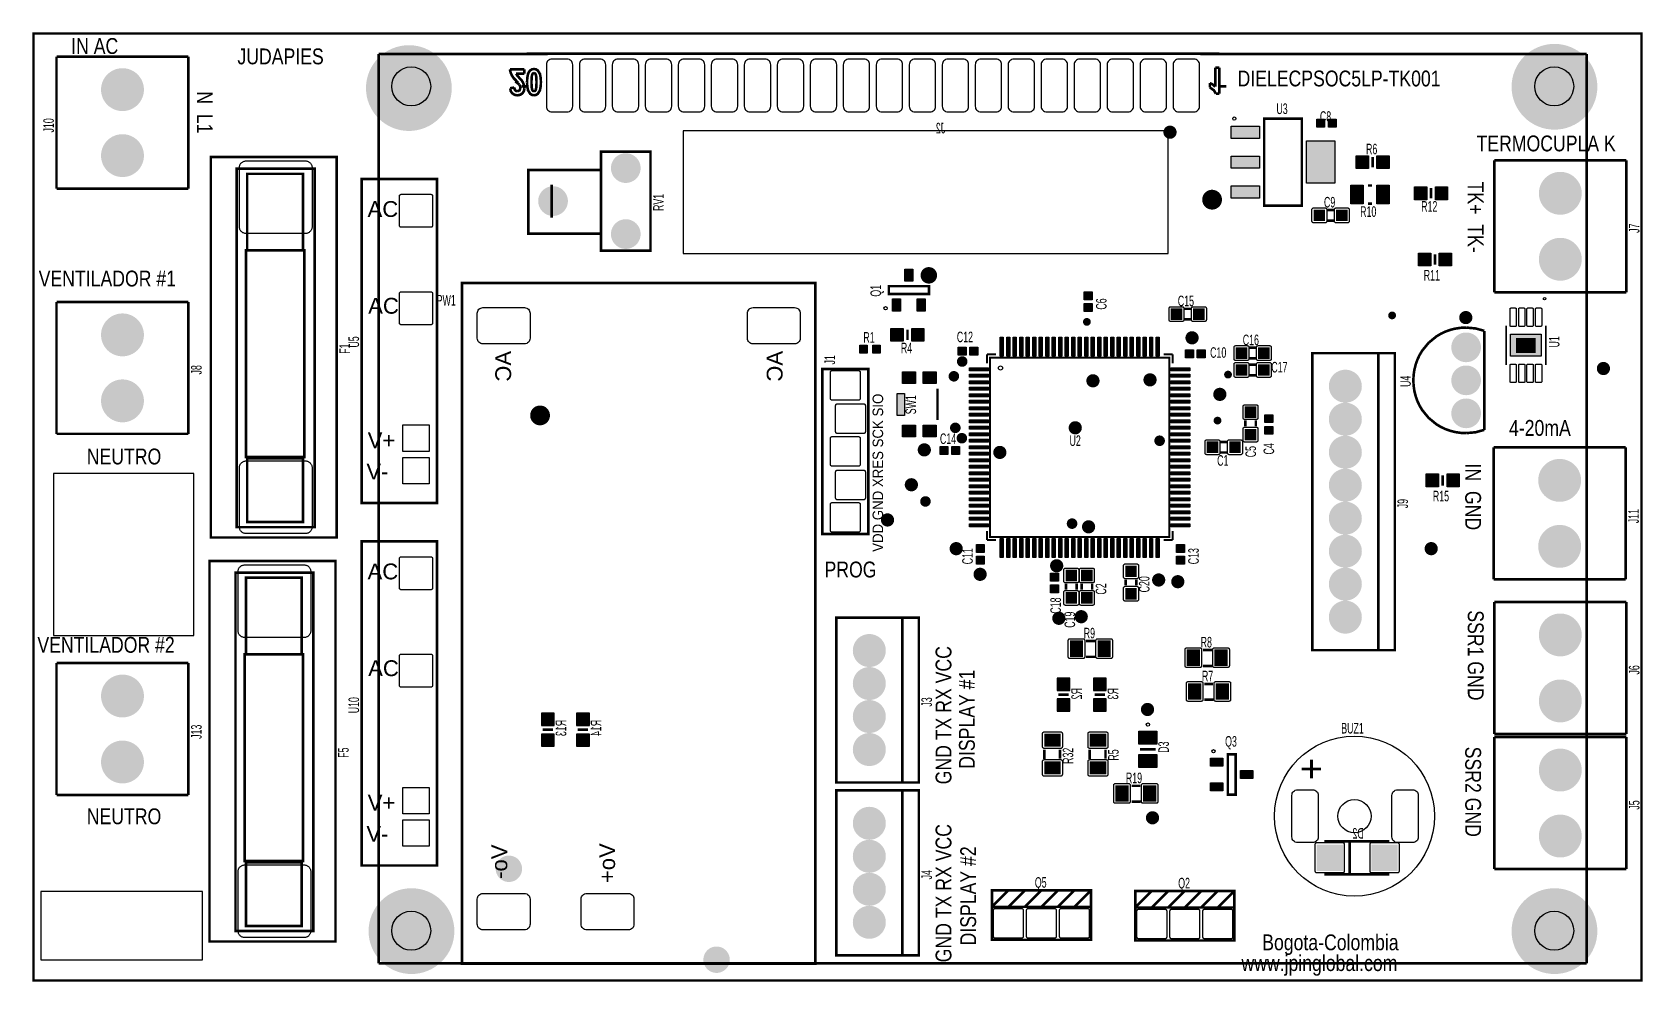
# Model space of a CAD drawing. Header units: inches. Extents: x -2.44 to 2.44, y -1.43 to 1.44.
import ezdxf

# ---------------------------------------------------------------- set-up
doc = ezdxf.new("R2010")
doc.units = ezdxf.units.IN
doc.layers.get('0').update_dxf_attribs({"linetype": 'CONTINUOUS'})

msp = doc.modelspace()

# ---------------------------------------------------------------- texts
for s, height, width, p in [('IN AC', 0.048, 0.833333, (-2.322835, 1.377791)), ('IN AC', 0.048, 0.833333, (-2.322835, 1.377791)), ('IN AC', 0.048, 0.833333, (-2.322835, 1.377791)), ('JUDAPIES', 0.048, 0.833333, (-1.818898, 1.346295)), ('JUDAPIES', 0.048, 0.833333, (-1.818898, 1.346295)), ('JUDAPIES', 0.048, 0.833333, (-1.818898, 1.346295)), ('DIELECPSOC5LP-TK001', 0.048, 0.833333, (1.212598, 1.279366)), ('DIELECPSOC5LP-TK001', 0.048, 0.833333, (1.212598, 1.279366)), ('DIELECPSOC5LP-TK001', 0.048, 0.833333, (1.212598, 1.279366)), ('U3', 0.032, 0.625, (1.330394, 1.195634)), ('U3', 0.032, 0.625, (1.330394, 1.195634)), ('U3', 0.032, 0.625, (1.330394, 1.195634)), ('C8', 0.032, 0.625, (1.462283, 1.172012)), ('C8', 0.032, 0.625, (1.462283, 1.172012)), ('C8', 0.032, 0.625, (1.462283, 1.172012)), ('TERMOCUPLA K', 0.048, 0.833333, (1.937008, 1.082516)), ('TERMOCUPLA K', 0.048, 0.833333, (1.937008, 1.082516)), ('TERMOCUPLA K', 0.048, 0.833333, (1.937008, 1.082516)), ('R6', 0.032, 0.625, (1.602047, 1.073587)), ('R6', 0.032, 0.625, (1.602047, 1.073587)), ('R6', 0.032, 0.625, (1.602047, 1.073587)), ('AC', 0.048, 1.041667, (-1.424409, 0.883768)), ('AC', 0.048, 1.041667, (-1.424409, 0.883768)), ('AC', 0.048, 1.041667, (-1.424409, 0.883768)), ('C9', 0.032, 0.625, (1.47463, 0.912421)), ('C9', 0.032, 0.625, (1.47463, 0.912421)), ('C9', 0.032, 0.625, (1.47463, 0.912421)), ('R12', 0.032, 0.625, (1.769213, 0.899728)), ('R12', 0.032, 0.625, (1.769213, 0.899728)), ('R12', 0.032, 0.625, (1.769213, 0.899728)), ('R10', 0.032, 0.625, (1.584173, 0.88398)), ('R10', 0.032, 0.625, (1.584173, 0.88398)), ('R10', 0.032, 0.625, (1.584173, 0.88398)), ('VENTILADOR #1', 0.048, 0.833333, (-2.42126, 0.673067)), ('VENTILADOR #1', 0.048, 0.833333, (-2.42126, 0.673067)), ('VENTILADOR #1', 0.048, 0.833333, (-2.42126, 0.673067)), ('R11', 0.032, 0.625, (1.777087, 0.691067)), ('R11', 0.032, 0.625, (1.777087, 0.691067)), ('R11', 0.032, 0.625, (1.777087, 0.691067)), ('AC', 0.048, 1.041667, (-1.422535, 0.590492)), ('AC', 0.048, 1.041667, (-1.422535, 0.590492)), ('AC', 0.048, 1.041667, (-1.422535, 0.590492)), ('PW1', 0.032, 0.625, (-1.215039, 0.615146)), ('PW1', 0.032, 0.625, (-1.215039, 0.615146)), ('PW1', 0.032, 0.625, (-1.215039, 0.615146)), ('C15', 0.032, 0.625, (1.031559, 0.613209)), ('C15', 0.032, 0.625, (1.031559, 0.613209)), ('C15', 0.032, 0.625, (1.031559, 0.613209)), ('R1', 0.032, 0.625, (0.078425, 0.50272)), ('R1', 0.032, 0.625, (0.078425, 0.50272)), ('R1', 0.032, 0.625, (0.078425, 0.50272)), ('R4', 0.032, 0.625, (0.192106, 0.470594)), ('R4', 0.032, 0.625, (0.192106, 0.470594)), ('R4', 0.032, 0.625, (0.192106, 0.470594)), ('C12', 0.032, 0.625, (0.361732, 0.504059)), ('C12', 0.032, 0.625, (0.361732, 0.504059)), ('C12', 0.032, 0.625, (0.361732, 0.504059)), ('C10', 0.032, 0.625, (1.129449, 0.456815)), ('C10', 0.032, 0.625, (1.129449, 0.456815)), ('C10', 0.032, 0.625, (1.129449, 0.456815)), ('C16', 0.032, 0.625, (1.228409, 0.495098)), ('C16', 0.032, 0.625, (1.228409, 0.495098)), ('C16', 0.032, 0.625, (1.228409, 0.495098)), ('C17', 0.032, 0.625, (1.315024, 0.412421)), ('C17', 0.032, 0.625, (1.315024, 0.412421)), ('C17', 0.032, 0.625, (1.315024, 0.412421)), ('4-20mA', 0.048, 0.833333, (2.035433, 0.220311)), ('4-20mA', 0.048, 0.833333, (2.035433, 0.220311)), ('4-20mA', 0.048, 0.833333, (2.035433, 0.220311)), ('V+', 0.048, 1.041667, (-1.424031, 0.182791)), ('V+', 0.048, 1.041667, (-1.424031, 0.182791)), ('V+', 0.048, 1.041667, (-1.424031, 0.182791)), ('C14', 0.032, 0.625, (0.310551, 0.195634)), ('C14', 0.032, 0.625, (0.310551, 0.195634)), ('C14', 0.032, 0.625, (0.310551, 0.195634)), ('U2', 0.032, 0.625, (0.703308, 0.189728)), ('U2', 0.032, 0.625, (0.703308, 0.189728)), ('U2', 0.032, 0.625, (0.703308, 0.189728)), ('NEUTRO', 0.048, 0.833333, (-2.275591, 0.133697)), ('NEUTRO', 0.048, 0.833333, (-2.275591, 0.133697)), ('NEUTRO', 0.048, 0.833333, (-2.275591, 0.133697)), ('C1', 0.032, 0.625, (1.150724, 0.129791)), ('C1', 0.032, 0.625, (1.150724, 0.129791)), ('C1', 0.032, 0.625, (1.150724, 0.129791)), ('V-', 0.048, 1.041667, (-1.427969, 0.088303)), ('V-', 0.048, 1.041667, (-1.427969, 0.088303)), ('V-', 0.048, 1.041667, (-1.427969, 0.088303)), ('R15', 0.032, 0.625, (1.804646, 0.021776)), ('R15', 0.032, 0.625, (1.804646, 0.021776)), ('R15', 0.032, 0.625, (1.804646, 0.021776)), ('AC', 0.048, 1.041667, (-1.424409, -0.214657)), ('AC', 0.048, 1.041667, (-1.424409, -0.214657)), ('AC', 0.048, 1.041667, (-1.424409, -0.214657)), ('PROG', 0.048, 0.833333, (-0.03937, -0.208823)), ('PROG', 0.048, 0.833333, (-0.03937, -0.208823)), ('PROG', 0.048, 0.833333, (-0.03937, -0.208823)), ('VENTILADOR #2', 0.048, 0.833333, (-2.425197, -0.437169)), ('VENTILADOR #2', 0.048, 0.833333, (-2.425197, -0.437169)), ('VENTILADOR #2', 0.048, 0.833333, (-2.425197, -0.437169)), ('R9', 0.032, 0.625, (0.746409, -0.393571)), ('R9', 0.032, 0.625, (0.746409, -0.393571)), ('R9', 0.032, 0.625, (0.746409, -0.393571)), ('R8', 0.032, 0.625, (1.10074, -0.42113)), ('R8', 0.032, 0.625, (1.10074, -0.42113)), ('R8', 0.032, 0.625, (1.10074, -0.42113)), ('AC', 0.048, 1.041667, (-1.422535, -0.507933)), ('AC', 0.048, 1.041667, (-1.422535, -0.507933)), ('AC', 0.048, 1.041667, (-1.422535, -0.507933)), ('R7', 0.032, 0.625, (1.104677, -0.523492)), ('R7', 0.032, 0.625, (1.104677, -0.523492)), ('R7', 0.032, 0.625, (1.104677, -0.523492)), ('BUZ1', 0.032, 0.625, (1.526929, -0.68188)), ('BUZ1', 0.032, 0.625, (1.526929, -0.68188)), ('BUZ1', 0.032, 0.625, (1.526929, -0.68188)), ('Q3', 0.032, 0.625, (1.174882, -0.721689)), ('Q3', 0.032, 0.625, (1.174882, -0.721689)), ('Q3', 0.032, 0.625, (1.174882, -0.721689)), ('+', 0.08, 1.125, (1.401575, -0.827894)), ('+', 0.08, 1.125, (1.401575, -0.827894)), ('+', 0.08, 1.125, (1.401575, -0.827894)), ('R19', 0.032, 0.625, (0.874205, -0.832547)), ('R19', 0.032, 0.625, (0.874205, -0.832547)), ('R19', 0.032, 0.625, (0.874205, -0.832547)), ('V+', 0.048, 1.041667, (-1.424031, -0.915634)), ('V+', 0.048, 1.041667, (-1.424031, -0.915634)), ('V+', 0.048, 1.041667, (-1.424031, -0.915634)), ('NEUTRO', 0.048, 0.833333, (-2.275591, -0.956854)), ('NEUTRO', 0.048, 0.833333, (-2.275591, -0.956854)), ('NEUTRO', 0.048, 0.833333, (-2.275591, -0.956854)), ('V-', 0.048, 1.041667, (-1.427969, -1.010122)), ('V-', 0.048, 1.041667, (-1.427969, -1.010122)), ('V-', 0.048, 1.041667, (-1.427969, -1.010122)), ('Q5', 0.032, 0.625, (0.59811, -1.149248)), ('Q5', 0.032, 0.625, (0.59811, -1.149248)), ('Q5', 0.032, 0.625, (0.59811, -1.149248)), ('Q2', 0.032, 0.625, (1.032756, -1.151217)), ('Q2', 0.032, 0.625, (1.032756, -1.151217)), ('Q2', 0.032, 0.625, (1.032756, -1.151217)), ('Bogota-Colombia', 0.048, 0.833333, (1.287402, -1.338744)), ('Bogota-Colombia', 0.048, 0.833333, (1.287402, -1.338744)), ('Bogota-Colombia', 0.048, 0.833333, (1.287402, -1.338744)), ('www.jpinglobal.com', 0.048, 0.833333, (1.224409, -1.401736)), ('www.jpinglobal.com', 0.048, 0.833333, (1.224409, -1.401736)), ('www.jpinglobal.com', 0.048, 0.833333, (1.224409, -1.401736))]:
    msp.add_text(s, height=height, dxfattribs=dict(width=width)).set_placement(p)
for s, height, rotation, width, p in [('N  L1', 0.048, 270, 0.833333, (-1.941925, 1.264459)), ('N  L1', 0.048, 270, 0.833333, (-1.941925, 1.264459)), ('N  L1', 0.048, 270, 0.833333, (-1.941925, 1.264459)), ('J10', 0.032, 90, 0.625, (-2.37526, 1.139587)), ('J10', 0.032, 90, 0.625, (-2.37526, 1.139587)), ('J10', 0.032, 90, 0.625, (-2.37526, 1.139587)), ('TK+  TK-', 0.048, -90, 0.833333, (1.910567, 0.990846)), ('TK+  TK-', 0.048, -90, 0.833333, (1.910567, 0.990846)), ('TK+  TK-', 0.048, -90, 0.833333, (1.910567, 0.990846)), ('RV1', 0.032, 90, 0.625, (-0.526795, 0.901791)), ('RV1', 0.032, 90, 0.625, (-0.526795, 0.901791)), ('RV1', 0.032, 90, 0.625, (-0.526795, 0.901791)), ('J7', 0.032, 90, 0.625, (2.430882, 0.835413)), ('J7', 0.032, 90, 0.625, (2.430882, 0.835413)), ('J7', 0.032, 90, 0.625, (2.430882, 0.835413)), ('Q1', 0.032, 90, 0.625, (0.131827, 0.642106)), ('Q1', 0.032, 90, 0.625, (0.131827, 0.642106)), ('Q1', 0.032, 90, 0.625, (0.131827, 0.642106)), ('C6', 0.032, 90, 0.625, (0.815528, 0.602736)), ('C6', 0.032, 90, 0.625, (0.815528, 0.602736)), ('C6', 0.032, 90, 0.625, (0.815528, 0.602736)), ('F1', 0.032, 90, 0.625, (-1.47778, 0.468878)), ('F1', 0.032, 90, 0.625, (-1.47778, 0.468878)), ('F1', 0.032, 90, 0.625, (-1.47778, 0.468878)), ('U5', 0.032, 90, 0.625, (-1.450236, 0.48772)), ('U5', 0.032, 90, 0.625, (-1.450236, 0.48772)), ('U5', 0.032, 90, 0.625, (-1.450236, 0.48772)), ('U1', 0.032, 90, 0.625, (2.188244, 0.488012)), ('U1', 0.032, 90, 0.625, (2.188244, 0.488012)), ('U1', 0.032, 90, 0.625, (2.188244, 0.488012)), ('J1', 0.032, 90, 0.625, (-0.007568, 0.436594)), ('J1', 0.032, 90, 0.625, (-0.007568, 0.436594)), ('J1', 0.032, 90, 0.625, (-0.007568, 0.436594)), ('J8', 0.032, 90, 0.625, (-1.927386, 0.40628)), ('J8', 0.032, 90, 0.625, (-1.927386, 0.40628)), ('J8', 0.032, 90, 0.625, (-1.927386, 0.40628)), ('U4', 0.032, 90, 0.625, (1.737575, 0.368484)), ('U4', 0.032, 90, 0.625, (1.737575, 0.368484)), ('U4', 0.032, 90, 0.625, (1.737575, 0.368484)), ('VDD GND XRES SCK SIO', 0.032, 90, 0.9375, (0.138362, -0.131201)), ('VDD GND XRES SCK SIO', 0.032, 90, 0.9375, (0.138362, -0.131201)), ('VDD GND XRES SCK SIO', 0.032, 90, 0.9375, (0.138362, -0.131201)), ('SW1', 0.032, 90, 0.625, (0.238126, 0.28565)), ('SW1', 0.032, 90, 0.625, (0.238126, 0.28565)), ('SW1', 0.032, 90, 0.625, (0.238126, 0.28565)), ('C4', 0.032, 90, 0.625, (1.323402, 0.16376)), ('C4', 0.032, 90, 0.625, (1.323402, 0.16376)), ('C4', 0.032, 90, 0.625, (1.323402, 0.16376)), ('C5', 0.032, 90, 0.625, (1.268535, 0.15535)), ('C5', 0.032, 90, 0.625, (1.268535, 0.15535)), ('C5', 0.032, 90, 0.625, (1.268535, 0.15535)), ('IN  GND', 0.048, 270, 0.833333, (1.902693, 0.136516)), ('IN  GND', 0.048, 270, 0.833333, (1.902693, 0.136516)), ('IN  GND', 0.048, 270, 0.833333, (1.902693, 0.136516)), ('J9', 0.032, 90, 0.625, (1.729307, 0.000768)), ('J9', 0.032, 90, 0.625, (1.729307, 0.000768)), ('J9', 0.032, 90, 0.625, (1.729307, 0.000768)), ('J11', 0.032, 90, 0.625, (2.428913, -0.044665)), ('J11', 0.032, 90, 0.625, (2.428913, -0.044665)), ('J11', 0.032, 90, 0.625, (2.428913, -0.044665)), ('C11', 0.032, 90, 0.625, (0.410016, -0.169075)), ('C11', 0.032, 90, 0.625, (0.410016, -0.169075)), ('C11', 0.032, 90, 0.625, (0.410016, -0.169075)), ('C13', 0.032, 90, 0.625, (1.095055, -0.169075)), ('C13', 0.032, 90, 0.625, (1.095055, -0.169075)), ('C13', 0.032, 90, 0.625, (1.095055, -0.169075)), ('C2', 0.032, 90, 0.625, (0.814646, -0.260902)), ('C2', 0.032, 90, 0.625, (0.814646, -0.260902)), ('C2', 0.032, 90, 0.625, (0.814646, -0.260902)), ('C20', 0.032, 90, 0.625, (0.945701, -0.254256)), ('C20', 0.032, 90, 0.625, (0.945701, -0.254256)), ('C20', 0.032, 90, 0.625, (0.945701, -0.254256)), ('C18', 0.032, 90, 0.625, (0.677102, -0.318681)), ('C18', 0.032, 90, 0.625, (0.677102, -0.318681)), ('C18', 0.032, 90, 0.625, (0.677102, -0.318681)), ('C19', 0.032, 90, 0.625, (0.720157, -0.361453)), ('C19', 0.032, 90, 0.625, (0.720157, -0.361453)), ('C19', 0.032, 90, 0.625, (0.720157, -0.361453)), ('SSR1 GND', 0.048, 270, 0.833333, (1.910567, -0.308366)), ('SSR1 GND', 0.048, 270, 0.833333, (1.910567, -0.308366)), ('SSR1 GND', 0.048, 270, 0.833333, (1.910567, -0.308366)), ('GND TX RX VCC', 0.048, 90, 0.833333, (0.345339, -0.835925)), ('GND TX RX VCC', 0.048, 90, 0.833333, (0.345339, -0.835925)), ('GND TX RX VCC', 0.048, 90, 0.833333, (0.345339, -0.835925)), ('J6', 0.032, 90, 0.625, (2.430882, -0.503169)), ('J6', 0.032, 90, 0.625, (2.430882, -0.503169)), ('J6', 0.032, 90, 0.625, (2.430882, -0.503169)), ('DISPLAY #1', 0.048, 90, 0.833333, (0.416205, -0.788681)), ('DISPLAY #1', 0.048, 90, 0.833333, (0.416205, -0.788681)), ('DISPLAY #1', 0.048, 90, 0.833333, (0.416205, -0.788681)), ('U10', 0.032, 90, 0.625, (-1.450236, -0.620705)), ('U10', 0.032, 90, 0.625, (-1.450236, -0.620705)), ('U10', 0.032, 90, 0.625, (-1.450236, -0.620705)), ('J3', 0.032, 90, 0.625, (0.286394, -0.600413)), ('J3', 0.032, 90, 0.625, (0.286394, -0.600413)), ('J3', 0.032, 90, 0.625, (0.286394, -0.600413)), ('J13', 0.032, 90, 0.625, (-1.927386, -0.698209)), ('J13', 0.032, 90, 0.625, (-1.927386, -0.698209)), ('J13', 0.032, 90, 0.625, (-1.927386, -0.698209)), ('F5', 0.032, 90, 0.625, (-1.481717, -0.755531)), ('F5', 0.032, 90, 0.625, (-1.481717, -0.755531)), ('F5', 0.032, 90, 0.625, (-1.481717, -0.755531)), ('R32', 0.032, 90, 0.625, (0.714512, -0.774067)), ('R32', 0.032, 90, 0.625, (0.714512, -0.774067)), ('R32', 0.032, 90, 0.625, (0.714512, -0.774067)), ('R5', 0.032, 90, 0.625, (0.852307, -0.764067)), ('R5', 0.032, 90, 0.625, (0.852307, -0.764067)), ('R5', 0.032, 90, 0.625, (0.852307, -0.764067)), ('D3', 0.032, 90, 0.625, (1.004504, -0.740276)), ('D3', 0.032, 90, 0.625, (1.004504, -0.740276)), ('D3', 0.032, 90, 0.625, (1.004504, -0.740276)), ('SSR2 GND', 0.048, 270, 0.833333, (1.902693, -0.721752)), ('SSR2 GND', 0.048, 270, 0.833333, (1.902693, -0.721752)), ('SSR2 GND', 0.048, 270, 0.833333, (1.902693, -0.721752)), ('J5', 0.032, 90, 0.625, (2.430882, -0.912618)), ('J5', 0.032, 90, 0.625, (2.430882, -0.912618)), ('J5', 0.032, 90, 0.625, (2.430882, -0.912618)), ('GND TX RX VCC', 0.048, 90, 0.833333, (0.345339, -1.375295)), ('GND TX RX VCC', 0.048, 90, 0.833333, (0.345339, -1.375295)), ('GND TX RX VCC', 0.048, 90, 0.833333, (0.345339, -1.375295)), ('DISPLAY #2', 0.048, 90, 0.833333, (0.420142, -1.324114)), ('DISPLAY #2', 0.048, 90, 0.833333, (0.420142, -1.324114)), ('DISPLAY #2', 0.048, 90, 0.833333, (0.420142, -1.324114)), ('J4', 0.032, 90, 0.625, (0.286394, -1.124035)), ('J4', 0.032, 90, 0.625, (0.286394, -1.124035)), ('J4', 0.032, 90, 0.625, (0.286394, -1.124035))]:
    msp.add_text(s, height=height, rotation=rotation, dxfattribs=dict(width=width)).set_placement(p)
at = {"text_generation_flag": 2, "width": 0.625}
for s, p in [('J2', (0.326386, 1.136972)), ('J2', (0.326386, 1.136972)), ('J2', (0.326386, 1.136972)), ('D2', (1.595126, -1.000429)), ('D2', (1.595126, -1.000429)), ('D2', (1.595126, -1.000429))]:
    msp.add_text(s, height=0.032, dxfattribs=at).set_placement(p)
at = {"text_generation_flag": 2}
for s, height, rotation, width, p in [('AC', 0.048, -270, 1.041667, (-0.989299, 0.477752)), ('AC', 0.048, -270, 1.041667, (-0.989299, 0.477752)), ('AC', 0.048, -270, 1.041667, (-0.989299, 0.477752)), ('AC', 0.048, -270, 1.041667, (-0.166465, 0.477752)), ('AC', 0.048, -270, 1.041667, (-0.166465, 0.477752)), ('AC', 0.048, -270, 1.041667, (-0.166465, 0.477752)), ('R2', 0.032, 90, 0.625, (0.740724, -0.544272)), ('R2', 0.032, 90, 0.625, (0.740724, -0.544272)), ('R2', 0.032, 90, 0.625, (0.740724, -0.544272)), ('R3', 0.032, 90, 0.625, (0.850961, -0.544272)), ('R3', 0.032, 90, 0.625, (0.850961, -0.544272)), ('R3', 0.032, 90, 0.625, (0.850961, -0.544272)), ('R13', 0.032, 90, 0.625, (-0.822268, -0.640571)), ('R13', 0.032, 90, 0.625, (-0.822268, -0.640571)), ('R13', 0.032, 90, 0.625, (-0.822268, -0.640571)), ('R14', 0.032, 90, 0.625, (-0.715969, -0.640571)), ('R14', 0.032, 90, 0.625, (-0.715969, -0.640571)), ('R14', 0.032, 90, 0.625, (-0.715969, -0.640571)), ('Vo-', 0.048, -270, 1.041667, (-1.00111, -1.018311)), ('Vo-', 0.048, -270, 1.041667, (-1.00111, -1.018311)), ('Vo-', 0.048, -270, 1.041667, (-1.00111, -1.018311)), ('Vo+', 0.048, -270, 1.041667, (-0.674339, -1.014374)), ('Vo+', 0.048, -270, 1.041667, (-0.674339, -1.014374)), ('Vo+', 0.048, -270, 1.041667, (-0.674339, -1.014374))]:
    msp.add_text(s, height=height, rotation=rotation, dxfattribs=dict(at, width=width)).set_placement(p)

# ---------------------------------------------------------------- blocks, each defined once
blk = doc.blocks.new('RPAD')
blk.add_trace([(-0.5, -0.5), (-0.5, 0.5), (0.5, -0.5), (0.5, 0.5)])
blk = doc.blocks.new('EPAD')
at = {"const_width": 0.5}
blk.add_lwpolyline([(-0.25, 0, 1), (0.25, 0, 1)], format="xyb", close=True, dxfattribs=at)

# ---------------------------------------------------------------- linework, layer by layer
for points, const_width in [([(-2.437008, -1.430413), (2.437008, -1.430413), (2.437008, 1.439665), (-2.437008, 1.439665), (-2.437008, -1.430413)], 0.007874), ([(-2.437008, -1.430413), (2.437008, -1.430413), (2.437008, 1.439665), (-2.437008, 1.439665), (-2.437008, -1.430413)], 0.007874), ([(-2.437008, -1.430413), (2.437008, -1.430413), (2.437008, 1.439665), (-2.437008, 1.439665), (-2.437008, -1.430413)], 0.007874), ([(-2.367323, 1.369587), (-1.967323, 1.369587)], 0.007874), ([(-2.367323, 0.969587), (-2.367323, 1.369587)], 0.007874), ([(-2.367323, 1.369587), (-1.967323, 1.369587)], 0.007874), ([(-2.367323, 0.969587), (-2.367323, 1.369587)], 0.007874), ([(-2.367323, 1.369587), (-1.967323, 1.369587)], 0.007874), ([(-2.367323, 0.969587), (-2.367323, 1.369587)], 0.007874), ([(-1.967323, 0.969587), (-1.967323, 1.369587)], 0.007874), ([(-1.967323, 0.969587), (-1.967323, 1.369587)], 0.007874), ([(-1.967323, 0.969587), (-1.967323, 1.369587)], 0.007874), ([(-1.390465, -1.378043), (-1.390465, 1.377862)], 0.007874), ([(-1.390465, 1.377862), (-0.878654, 1.377862)], 0.007874), ([(-1.390465, -1.378043), (-1.390465, 1.377862)], 0.007874), ([(-1.390465, 1.377862), (-0.878654, 1.377862)], 0.007874), ([(-1.390465, -1.378043), (-1.390465, 1.377862)], 0.007874), ([(-1.390465, 1.377862), (-0.878654, 1.377862)], 0.007874), ([(1.15748, 1.378248), (-0.94252, 1.378248)], 0.007874), ([(1.15748, 1.378248), (-0.94252, 1.378248)], 0.007874), ([(1.15748, 1.378248), (-0.94252, 1.378248)], 0.007874), ([(1.100087, 1.377862), (2.270953, 1.377862)], 0.007874), ([(1.100087, 1.377862), (2.270953, 1.377862)], 0.007874), ([(1.100087, 1.377862), (2.270953, 1.377862)], 0.007874), ([(2.270953, 1.377862), (2.270953, -1.378043)], 0.007874), ([(2.270953, 1.377862), (2.270953, -1.378043)], 0.007874), ([(2.270953, 1.377862), (2.270953, -1.378043)], 0.007874), ([(-0.993093, 1.331198), (-0.990741, 1.321178), (-0.98678, 1.3121), (-0.98133, 1.304087), (-0.974511, 1.297259)], 0.007874), ([(-0.993093, 1.331198), (-0.990741, 1.321178), (-0.98678, 1.3121), (-0.98133, 1.304087), (-0.974511, 1.297259)], 0.007874), ([(-0.993093, 1.331198), (-0.990741, 1.321178), (-0.98678, 1.3121), (-0.98133, 1.304087), (-0.974511, 1.297259)], 0.007874), ([(-0.949117, 1.331174), (-0.993089, 1.331174)], 0.007874), ([(-0.949117, 1.331174), (-0.993089, 1.331174)], 0.007874), ([(-0.949117, 1.331174), (-0.993089, 1.331174)], 0.007874), ([(-0.974219, 1.31788), (-0.949117, 1.31788)], 0.007874), ([(-0.974219, 1.31788), (-0.969563, 1.310686), (-0.963947, 1.30478)], 0.007874), ([(-0.974219, 1.31788), (-0.949117, 1.31788)], 0.007874), ([(-0.974219, 1.31788), (-0.969563, 1.310686), (-0.963947, 1.30478)], 0.007874), ([(-0.974219, 1.31788), (-0.949117, 1.31788)], 0.007874), ([(-0.974219, 1.31788), (-0.969563, 1.310686), (-0.963947, 1.30478)], 0.007874), ([(-0.949117, 1.31788), (-0.949117, 1.331174)], 0.007874), ([(-0.949117, 1.31788), (-0.949117, 1.331174)], 0.007874), ([(-0.949117, 1.31788), (-0.949117, 1.331174)], 0.007874), ([(-0.919941, 1.332196), (-0.926126, 1.331106), (-0.931453, 1.32778), (-0.935449, 1.322918), (-0.938011, 1.317166), (-0.940385, 1.304793), (-0.940937, 1.292187)], 0.007874), ([(-0.919941, 1.332196), (-0.926126, 1.331106), (-0.931453, 1.32778), (-0.935449, 1.322918), (-0.938011, 1.317166), (-0.940385, 1.304793), (-0.940937, 1.292187)], 0.007874), ([(-0.919941, 1.332196), (-0.926126, 1.331106), (-0.931453, 1.32778), (-0.935449, 1.322918), (-0.938011, 1.317166), (-0.940385, 1.304793), (-0.940937, 1.292187)], 0.007874), ([(-0.927643, 1.292347), (-0.927049, 1.307725), (-0.925519, 1.315243), (-0.923423, 1.318448), (-0.921848, 1.319537), (-0.919973, 1.319925)], 0.007874), ([(-0.927643, 1.292347), (-0.927049, 1.307725), (-0.925519, 1.315243), (-0.923423, 1.318448), (-0.921848, 1.319537), (-0.919973, 1.319925)], 0.007874), ([(-0.927643, 1.292347), (-0.927049, 1.307725), (-0.925519, 1.315243), (-0.923423, 1.318448), (-0.921848, 1.319537), (-0.919973, 1.319925)], 0.007874), ([(-0.919973, 1.319925), (-0.918097, 1.319542), (-0.916514, 1.318464), (-0.914424, 1.315255), (-0.912882, 1.307734), (-0.912304, 1.292347)], 0.007874), ([(-0.919973, 1.319925), (-0.918097, 1.319542), (-0.916514, 1.318464), (-0.914424, 1.315255), (-0.912882, 1.307734), (-0.912304, 1.292347)], 0.007874), ([(-0.919973, 1.319925), (-0.918097, 1.319542), (-0.916514, 1.318464), (-0.914424, 1.315255), (-0.912882, 1.307734), (-0.912304, 1.292347)], 0.007874), ([(-0.89901, 1.292347), (-0.89958, 1.304888), (-0.90197, 1.317195), (-0.908504, 1.327763), (-0.913791, 1.331091), (-0.919941, 1.332196)], 0.007874), ([(-0.89901, 1.292347), (-0.89958, 1.304888), (-0.90197, 1.317195), (-0.908504, 1.327763), (-0.913791, 1.331091), (-0.919941, 1.332196)], 0.007874), ([(-0.89901, 1.292347), (-0.89958, 1.304888), (-0.90197, 1.317195), (-0.908504, 1.327763), (-0.913791, 1.331091), (-0.919941, 1.332196)], 0.007874), ([(1.144869, 1.335779), (1.144869, 1.278513)], 0.007874), ([(1.157139, 1.335779), (1.144869, 1.335779)], 0.007874), ([(1.144869, 1.335779), (1.144869, 1.278513)], 0.007874), ([(1.157139, 1.335779), (1.144869, 1.335779)], 0.007874), ([(1.144869, 1.335779), (1.144869, 1.278513)], 0.007874), ([(1.157139, 1.335779), (1.144869, 1.335779)], 0.007874), ([(1.157139, 1.257039), (1.157139, 1.335779)], 0.007874), ([(1.157139, 1.257039), (1.157139, 1.335779)], 0.007874), ([(1.157139, 1.257039), (1.157139, 1.335779)], 0.007874), ([(-0.992072, 1.273426), (-0.992067, 1.273902)], 0.007874), ([(-0.992072, 1.273426), (-0.992067, 1.273902)], 0.007874), ([(-0.992072, 1.273426), (-0.992067, 1.273902)], 0.007874), ([(-0.992072, 1.273426), (-0.990451, 1.265155), (-0.985997, 1.258485), (-0.979328, 1.254031), (-0.971057, 1.25241)], 0.007874), ([(-0.992072, 1.273426), (-0.990451, 1.265155), (-0.985997, 1.258485), (-0.979328, 1.254031), (-0.971057, 1.25241)], 0.007874), ([(-0.992072, 1.273426), (-0.990451, 1.265155), (-0.985997, 1.258485), (-0.979328, 1.254031), (-0.971057, 1.25241)], 0.007874), ([(-0.979795, 1.275954), (-0.992067, 1.273908)], 0.007874), ([(-0.979795, 1.275954), (-0.992067, 1.273908)], 0.007874), ([(-0.979795, 1.275954), (-0.992067, 1.273908)], 0.007874), ([(-0.970336, 1.264705), (-0.974828, 1.265692), (-0.978059, 1.268934), (-0.979795, 1.275954)], 0.007874), ([(-0.970336, 1.264705), (-0.974828, 1.265692), (-0.978059, 1.268934), (-0.979795, 1.275954)], 0.007874), ([(-0.970336, 1.264705), (-0.974828, 1.265692), (-0.978059, 1.268934), (-0.979795, 1.275954)], 0.007874), ([(-0.976416, 1.294353), (-0.964248, 1.284709)], 0.007874), ([(-0.976416, 1.294353), (-0.964248, 1.284709)], 0.007874), ([(-0.976416, 1.294353), (-0.964248, 1.284709)], 0.007874), ([(-0.974522, 1.297269), (-0.968542, 1.290416)], 0.007874), ([(-0.974522, 1.297269), (-0.968542, 1.290416)], 0.007874), ([(-0.974522, 1.297269), (-0.968542, 1.290416)], 0.007874), ([(-0.961287, 1.273754), (-0.963903, 1.267321), (-0.970336, 1.264705)], 0.007874), ([(-0.961287, 1.273754), (-0.963903, 1.267321), (-0.970336, 1.264705)], 0.007874), ([(-0.961287, 1.273754), (-0.963903, 1.267321), (-0.970336, 1.264705)], 0.007874), ([(-0.949077, 1.27303), (-0.950666, 1.264922), (-0.955031, 1.258385), (-0.961569, 1.25402), (-0.969676, 1.25243)], 0.007874), ([(-0.949077, 1.27303), (-0.950666, 1.264922), (-0.955031, 1.258385), (-0.961569, 1.25402), (-0.969676, 1.25243)], 0.007874), ([(-0.949077, 1.27303), (-0.950666, 1.264922), (-0.955031, 1.258385), (-0.961569, 1.25402), (-0.969676, 1.25243)], 0.007874), ([(-0.964248, 1.284709), (-0.961987, 1.279517), (-0.961389, 1.275107)], 0.007874), ([(-0.964248, 1.284709), (-0.961987, 1.279517), (-0.961389, 1.275107)], 0.007874), ([(-0.964248, 1.284709), (-0.961987, 1.279517), (-0.961389, 1.275107)], 0.007874), ([(-0.949118, 1.274333), (-0.950455, 1.283301), (-0.953468, 1.291473), (-0.958007, 1.29868), (-0.963922, 1.304754)], 0.007874), ([(-0.949118, 1.274333), (-0.950455, 1.283301), (-0.953468, 1.291473), (-0.958007, 1.29868), (-0.963922, 1.304754)], 0.007874), ([(-0.949118, 1.274333), (-0.950455, 1.283301), (-0.953468, 1.291473), (-0.958007, 1.29868), (-0.963922, 1.304754)], 0.007874), ([(-0.961287, 1.273754), (-0.961389, 1.275107)], 0.007874), ([(-0.961287, 1.273754), (-0.961389, 1.275107)], 0.007874), ([(-0.961287, 1.273754), (-0.961389, 1.275107)], 0.007874), ([(-0.937709, 1.279437), (-0.957394, 1.279437)], 0.007874), ([(-0.937709, 1.279437), (-0.957394, 1.279437)], 0.007874), ([(-0.937709, 1.279437), (-0.957394, 1.279437)], 0.007874), ([(-0.949077, 1.27303), (-0.949117, 1.274323)], 0.007874), ([(-0.949077, 1.27303), (-0.949117, 1.274323)], 0.007874), ([(-0.949077, 1.27303), (-0.949117, 1.274323)], 0.007874), ([(-0.940937, 1.292187), (-0.940365, 1.27967), (-0.937962, 1.26739), (-0.931425, 1.256851), (-0.926144, 1.253535), (-0.920005, 1.252434)], 0.007874), ([(-0.940937, 1.292187), (-0.940365, 1.27967), (-0.937962, 1.26739), (-0.931425, 1.256851), (-0.926144, 1.253535), (-0.920005, 1.252434)], 0.007874), ([(-0.940937, 1.292187), (-0.940365, 1.27967), (-0.937962, 1.26739), (-0.931425, 1.256851), (-0.926144, 1.253535), (-0.920005, 1.252434)], 0.007874), ([(-0.919973, 1.264705), (-0.921851, 1.265096), (-0.923425, 1.266191), (-0.925515, 1.269409), (-0.927049, 1.276941), (-0.927643, 1.292347)], 0.007874), ([(-0.919973, 1.264705), (-0.921851, 1.265096), (-0.923425, 1.266191), (-0.925515, 1.269409), (-0.927049, 1.276941), (-0.927643, 1.292347)], 0.007874), ([(-0.919973, 1.264705), (-0.921851, 1.265096), (-0.923425, 1.266191), (-0.925515, 1.269409), (-0.927049, 1.276941), (-0.927643, 1.292347)], 0.007874), ([(-0.920005, 1.252434), (-0.913839, 1.253534), (-0.908533, 1.256857), (-0.901974, 1.26744), (-0.899579, 1.279776), (-0.89901, 1.292347)], 0.007874), ([(-0.920005, 1.252434), (-0.913839, 1.253534), (-0.908533, 1.256857), (-0.901974, 1.26744), (-0.899579, 1.279776), (-0.89901, 1.292347)], 0.007874), ([(-0.920005, 1.252434), (-0.913839, 1.253534), (-0.908533, 1.256857), (-0.901974, 1.26744), (-0.899579, 1.279776), (-0.89901, 1.292347)], 0.007874), ([(-0.912304, 1.292347), (-0.91288, 1.27693), (-0.914423, 1.269394), (-0.916508, 1.266171), (-0.918093, 1.26509), (-0.919973, 1.264705)], 0.007874), ([(-0.912304, 1.292347), (-0.91288, 1.27693), (-0.914423, 1.269394), (-0.916508, 1.266171), (-0.918093, 1.26509), (-0.919973, 1.264705)], 0.007874), ([(-0.912304, 1.292347), (-0.91288, 1.27693), (-0.914423, 1.269394), (-0.916508, 1.266171), (-0.918093, 1.26509), (-0.919973, 1.264705)], 0.007874), ([(1.128507, 1.289762), (1.128507, 1.276468)], 0.007874), ([(1.144869, 1.278513), (1.136339, 1.285754), (1.128507, 1.289762)], 0.007874), ([(1.128507, 1.289762), (1.128507, 1.276468)], 0.007874), ([(1.144869, 1.278513), (1.136339, 1.285754), (1.128507, 1.289762)], 0.007874), ([(1.128507, 1.289762), (1.128507, 1.276468)], 0.007874), ([(1.144869, 1.278513), (1.136339, 1.285754), (1.128507, 1.289762)], 0.007874), ([(1.128507, 1.276468), (1.140971, 1.267465), (1.147057, 1.257039)], 0.007874), ([(1.128507, 1.276468), (1.140971, 1.267465), (1.147057, 1.257039)], 0.007874), ([(1.128507, 1.276468), (1.140971, 1.267465), (1.147057, 1.257039)], 0.007874), ([(1.159142, 1.279437), (1.178827, 1.279437)], 0.007874), ([(1.159142, 1.279437), (1.178827, 1.279437)], 0.007874), ([(1.159142, 1.279437), (1.178827, 1.279437)], 0.007874), ([(-0.970067, 1.252433), (-0.971057, 1.25241)], 0.007874), ([(-0.970067, 1.252433), (-0.971057, 1.25241)], 0.007874), ([(-0.970067, 1.252433), (-0.971057, 1.25241)], 0.007874), ([(-0.970071, 1.252434), (-0.969676, 1.25243)], 0.007874), ([(-0.970071, 1.252434), (-0.969676, 1.25243)], 0.007874), ([(-0.970071, 1.252434), (-0.969676, 1.25243)], 0.007874), ([(1.147057, 1.257039), (1.157139, 1.257039)], 0.007874), ([(1.147057, 1.257039), (1.157139, 1.257039)], 0.007874), ([(1.147057, 1.257039), (1.157139, 1.257039)], 0.007874), ([(1.293307, 0.918012), (1.40748, 0.918012), (1.40748, 1.181791), (1.293307, 1.181791), (1.293307, 0.918012)], 0.007874), ([(1.293307, 0.918012), (1.40748, 0.918012), (1.40748, 1.181791), (1.293307, 1.181791), (1.293307, 0.918012)], 0.007874), ([(1.293307, 0.918012), (1.40748, 0.918012), (1.40748, 1.181791), (1.293307, 1.181791), (1.293307, 0.918012)], 0.007874), ([(-0.716732, 0.781791), (-0.566732, 0.781791), (-0.566732, 1.081791), (-0.716732, 1.081791), (-0.716732, 0.781791)], 0.007874), ([(-0.716732, 0.781791), (-0.566732, 0.781791), (-0.566732, 1.081791), (-0.716732, 1.081791), (-0.716732, 0.781791)], 0.007874), ([(-0.716732, 0.781791), (-0.566732, 0.781791), (-0.566732, 1.081791), (-0.716732, 1.081791), (-0.716732, 0.781791)], 0.007874), ([(-1.899606, -0.087894), (-1.517717, -0.087894), (-1.517717, 1.06565), (-1.899606, 1.06565), (-1.899606, -0.087894)], 0.007874), ([(-1.899606, -0.087894), (-1.517717, -0.087894), (-1.517717, 1.06565), (-1.899606, 1.06565), (-1.899606, -0.087894)], 0.007874), ([(-1.899606, -0.087894), (-1.517717, -0.087894), (-1.517717, 1.06565), (-1.899606, 1.06565), (-1.899606, -0.087894)], 0.007874), ([(-1.820866, -0.056398), (-1.584646, -0.056398), (-1.584646, 1.030217), (-1.820866, 1.030217), (-1.820866, -0.056398)], 0.007874), ([(-1.820866, -0.056398), (-1.584646, -0.056398), (-1.584646, 1.030217), (-1.820866, 1.030217), (-1.820866, -0.056398)], 0.007874), ([(-1.820866, -0.056398), (-1.584646, -0.056398), (-1.584646, 1.030217), (-1.820866, 1.030217), (-1.820866, -0.056398)], 0.007874), ([(-0.937008, 0.833366), (-0.716535, 0.833366), (-0.716535, 1.02628), (-0.937008, 1.02628), (-0.937008, 0.833366)], 0.007874), ([(-0.937008, 0.833366), (-0.716535, 0.833366), (-0.716535, 1.02628), (-0.937008, 1.02628), (-0.937008, 0.833366)], 0.007874), ([(-0.937008, 0.833366), (-0.716535, 0.833366), (-0.716535, 1.02628), (-0.937008, 1.02628), (-0.937008, 0.833366)], 0.007874), ([(1.622047, 1.06565), (1.622047, 1.034154)], 0.007874), ([(1.622047, 1.06565), (1.622047, 1.034154)], 0.007874), ([(1.622047, 1.06565), (1.622047, 1.034154)], 0.007874), ([(2.390945, 1.055413), (1.990945, 1.055413)], 0.007874), ([(1.990945, 1.055413), (1.990945, 0.655413)], 0.007874), ([(2.390945, 1.055413), (1.990945, 1.055413)], 0.007874), ([(1.990945, 1.055413), (1.990945, 0.655413)], 0.007874), ([(2.390945, 1.055413), (1.990945, 1.055413)], 0.007874), ([(1.990945, 1.055413), (1.990945, 0.655413)], 0.007874), ([(2.390945, 1.055413), (2.390945, 0.655413)], 0.007874), ([(2.390945, 1.055413), (2.390945, 0.655413)], 0.007874), ([(2.390945, 1.055413), (2.390945, 0.655413)], 0.007874), ([(-1.78937, 0.782185), (-1.620079, 0.782185), (-1.620079, 1.014469), (-1.78937, 1.014469), (-1.78937, 0.782185)], 0.007874), ([(-1.78937, 0.782185), (-1.620079, 0.782185), (-1.620079, 1.014469), (-1.78937, 1.014469), (-1.78937, 0.782185)], 0.007874), ([(-1.78937, 0.782185), (-1.620079, 0.782185), (-1.620079, 1.014469), (-1.78937, 1.014469), (-1.78937, 0.782185)], 0.007874), ([(-1.442299, 0.016437), (-1.213953, 0.016437), (-1.213953, 0.999004), (-1.442299, 0.999004), (-1.442299, 0.016437)], 0.007874), ([(-1.442299, 0.016437), (-1.213953, 0.016437), (-1.213953, 0.999004), (-1.442299, 0.999004), (-1.442299, 0.016437)], 0.007874), ([(-1.442299, 0.016437), (-1.213953, 0.016437), (-1.213953, 0.999004), (-1.442299, 0.999004), (-1.442299, 0.016437)], 0.007874), ([(-0.866732, 0.881791), (-0.866732, 0.981791)], 0.007874), ([(-0.866732, 0.881791), (-0.866732, 0.981791)], 0.007874), ([(-0.866732, 0.881791), (-0.866732, 0.981791)], 0.007874), ([(1.620079, 0.979035), (1.608268, 0.979035)], 0.007874), ([(1.620079, 0.979035), (1.608268, 0.979035)], 0.007874), ([(1.620079, 0.979035), (1.608268, 0.979035)], 0.007874), ([(-2.367323, 0.969587), (-1.967323, 0.969587)], 0.007874), ([(-2.367323, 0.969587), (-1.967323, 0.969587)], 0.007874), ([(-2.367323, 0.969587), (-1.967323, 0.969587)], 0.007874), ([(1.620079, 0.923917), (1.608268, 0.923917)], 0.007874), ([(1.620079, 0.923917), (1.608268, 0.923917)], 0.007874), ([(1.620079, 0.923917), (1.608268, 0.923917)], 0.007874), ([(1.799213, 0.939665), (1.799213, 0.971161)], 0.007874), ([(1.799213, 0.939665), (1.799213, 0.971161)], 0.007874), ([(1.799213, 0.939665), (1.799213, 0.971161)], 0.007874), ([(1.48563, 0.904484), (1.50363, 0.904484)], 0.007874), ([(1.48563, 0.904484), (1.50363, 0.904484)], 0.007874), ([(1.48563, 0.904484), (1.50363, 0.904484)], 0.007874), ([(1.48563, 0.872484), (1.50363, 0.872484)], 0.007874), ([(1.48563, 0.872484), (1.50363, 0.872484)], 0.007874), ([(1.48563, 0.872484), (1.50363, 0.872484)], 0.007874), ([(-1.793307, 0.156201), (-1.616142, 0.156201), (-1.616142, 0.782185), (-1.793307, 0.782185), (-1.793307, 0.156201)], 0.007874), ([(-1.793307, 0.156201), (-1.616142, 0.156201), (-1.616142, 0.782185), (-1.793307, 0.782185), (-1.793307, 0.156201)], 0.007874), ([(-1.793307, 0.156201), (-1.616142, 0.156201), (-1.616142, 0.782185), (-1.793307, 0.782185), (-1.793307, 0.156201)], 0.007874), ([(1.811024, 0.738878), (1.811024, 0.770374)], 0.007874), ([(1.811024, 0.738878), (1.811024, 0.770374)], 0.007874), ([(1.811024, 0.738878), (1.811024, 0.770374)], 0.007874), ([(-1.137795, -1.379232), (-0.066929, -1.379232), (-0.066929, 0.68376), (-1.137795, 0.68376), (-1.137795, -1.379232)], 0.007874), ([(-1.137795, -1.379232), (-0.066929, -1.379232), (-0.066929, 0.68376), (-1.137795, 0.68376), (-1.137795, -1.379232)], 0.007874), ([(-1.137795, -1.379232), (-0.066929, -1.379232), (-0.066929, 0.68376), (-1.137795, 0.68376), (-1.137795, -1.379232)], 0.007874), ([(0.277559, 0.650295), (0.277559, 0.673917), (0.155512, 0.673917), (0.155512, 0.650295), (0.277559, 0.650295)], 0.007874), ([(0.277559, 0.650295), (0.277559, 0.673917), (0.155512, 0.673917), (0.155512, 0.650295), (0.277559, 0.650295)], 0.007874), ([(0.277559, 0.650295), (0.277559, 0.673917), (0.155512, 0.673917), (0.155512, 0.650295), (0.277559, 0.650295)], 0.007874), ([(2.390945, 0.655413), (1.990945, 0.655413)], 0.007874), ([(2.390945, 0.655413), (1.990945, 0.655413)], 0.007874), ([(2.390945, 0.655413), (1.990945, 0.655413)], 0.007874), ([(-1.967323, 0.62628), (-2.367323, 0.62628)], 0.007874), ([(-2.367323, 0.62628), (-2.367323, 0.22628)], 0.007874), ([(-1.967323, 0.62628), (-2.367323, 0.62628)], 0.007874), ([(-2.367323, 0.62628), (-2.367323, 0.22628)], 0.007874), ([(-1.967323, 0.62628), (-2.367323, 0.62628)], 0.007874), ([(-2.367323, 0.62628), (-2.367323, 0.22628)], 0.007874), ([(-1.967323, 0.62628), (-1.967323, 0.22628)], 0.007874), ([(-1.967323, 0.62628), (-1.967323, 0.22628)], 0.007874), ([(-1.967323, 0.62628), (-1.967323, 0.22628)], 0.007874), ([(1.052559, 0.605272), (1.070559, 0.605272)], 0.007874), ([(1.052559, 0.605272), (1.070559, 0.605272)], 0.007874), ([(1.052559, 0.605272), (1.070559, 0.605272)], 0.007874), ([(0.212106, 0.510531), (0.212106, 0.542028)], 0.007874), ([(0.212106, 0.510531), (0.212106, 0.542028)], 0.007874), ([(0.212106, 0.510531), (0.212106, 0.542028)], 0.007874), ([(1.052559, 0.573272), (1.070559, 0.573272)], 0.007874), ([(1.052559, 0.573272), (1.070559, 0.573272)], 0.007874), ([(1.052559, 0.573272), (1.070559, 0.573272)], 0.007874), ([(1.905512, 0.548484), (1.888883, 0.547676), (1.872797, 0.545301), (1.857326, 0.541431), (1.842543, 0.536141), (1.828522, 0.529502), (1.815336, 0.52159), (1.791762, 0.502234), (1.772406, 0.47866), (1.764494, 0.465474), (1.757856, 0.451453), (1.752565, 0.43667), (1.748695, 0.421199), (1.74632, 0.405113), (1.745512, 0.388484)], 0.007874), ([(1.905512, 0.548484), (1.888883, 0.547676), (1.872797, 0.545301), (1.857326, 0.541431), (1.842543, 0.536141), (1.828522, 0.529502), (1.815336, 0.52159), (1.791762, 0.502234), (1.772406, 0.47866), (1.764494, 0.465474), (1.757856, 0.451453), (1.752565, 0.43667), (1.748695, 0.421199), (1.74632, 0.405113), (1.745512, 0.388484)], 0.007874), ([(1.905512, 0.548484), (1.888883, 0.547676), (1.872797, 0.545301), (1.857326, 0.541431), (1.842543, 0.536141), (1.828522, 0.529502), (1.815336, 0.52159), (1.791762, 0.502234), (1.772406, 0.47866), (1.764494, 0.465474), (1.757856, 0.451453), (1.752565, 0.43667), (1.748695, 0.421199), (1.74632, 0.405113), (1.745512, 0.388484)], 0.007874), ([(1.905512, 0.548484), (1.934512, 0.545734), (1.960512, 0.538484)], 0.007874), ([(1.905512, 0.548484), (1.934512, 0.545734), (1.960512, 0.538484)], 0.007874), ([(1.905512, 0.548484), (1.934512, 0.545734), (1.960512, 0.538484)], 0.007874), ([(1.960512, 0.238484), (1.960512, 0.538484)], 0.007874), ([(1.960512, 0.238484), (1.960512, 0.538484)], 0.007874), ([(1.960512, 0.238484), (1.960512, 0.538484)], 0.007874), ([(2.026378, 0.554626), (2.026378, 0.434941)], 0.005), ([(2.026378, 0.554626), (2.026378, 0.434941)], 0.005), ([(2.026378, 0.554626), (2.026378, 0.434941)], 0.005), ([(2.14685, 0.554626), (2.14685, 0.434941)], 0.005), ([(2.14685, 0.554626), (2.14685, 0.434941)], 0.005), ([(2.14685, 0.554626), (2.14685, 0.434941)], 0.005), ([(1.249409, 0.487161), (1.267409, 0.487161)], 0.007874), ([(1.249409, 0.487161), (1.267409, 0.487161)], 0.007874), ([(1.249409, 0.487161), (1.267409, 0.487161)], 0.007874), ([(2.057087, 0.473917), (2.116142, 0.473917), (2.116142, 0.51565), (2.057087, 0.51565), (2.057087, 0.473917)], 0.001), ([(2.057087, 0.473917), (2.116142, 0.473917), (2.116142, 0.51565), (2.057087, 0.51565), (2.057087, 0.473917)], 0.001), ([(2.057087, 0.473917), (2.116142, 0.473917), (2.116142, 0.51565), (2.057087, 0.51565), (2.057087, 0.473917)], 0.001), ([(0.480315, 0.467228), (0.452752, 0.467228)], 0.006), ([(0.452752, 0.467228), (0.452752, 0.439665)], 0.006), ([(0.480315, 0.467228), (0.452752, 0.467228)], 0.006), ([(0.452752, 0.467228), (0.452752, 0.439665)], 0.006), ([(0.480315, 0.467228), (0.452752, 0.467228)], 0.006), ([(0.452752, 0.467228), (0.452752, 0.439665)], 0.006), ([(0.462598, 0.457382), (0.462598, -0.085925), (1.005906, -0.085925), (1.005906, 0.457382), (0.462598, 0.457382)], 0.006), ([(0.462598, 0.457382), (0.462598, -0.085925), (1.005906, -0.085925), (1.005906, 0.457382), (0.462598, 0.457382)], 0.006), ([(0.462598, 0.457382), (0.462598, -0.085925), (1.005906, -0.085925), (1.005906, 0.457382), (0.462598, 0.457382)], 0.006), ([(1.015752, 0.467228), (0.988189, 0.467228)], 0.006), ([(1.015752, 0.467228), (0.988189, 0.467228)], 0.006), ([(1.015752, 0.467228), (0.988189, 0.467228)], 0.006), ([(1.015752, 0.439665), (1.015752, 0.467228)], 0.006), ([(1.015752, 0.439665), (1.015752, 0.467228)], 0.006), ([(1.015752, 0.439665), (1.015752, 0.467228)], 0.006), ([(1.249409, 0.455161), (1.267409, 0.455161)], 0.007874), ([(1.249409, 0.455161), (1.267409, 0.455161)], 0.007874), ([(1.249409, 0.455161), (1.267409, 0.455161)], 0.007874), ([(1.249409, 0.43598), (1.267409, 0.43598)], 0.007874), ([(1.249409, 0.43598), (1.267409, 0.43598)], 0.007874), ([(1.249409, 0.43598), (1.267409, 0.43598)], 0.007874), ([(1.43937, -0.429232), (1.68937, -0.429232), (1.68937, 0.470768), (1.43937, 0.470768), (1.43937, -0.429232)], 0.007874), ([(1.43937, -0.429232), (1.68937, -0.429232), (1.68937, 0.470768), (1.43937, 0.470768), (1.43937, -0.429232)], 0.007874), ([(1.43937, -0.429232), (1.68937, -0.429232), (1.68937, 0.470768), (1.43937, 0.470768), (1.43937, -0.429232)], 0.007874), ([(1.63937, 0.470768), (1.63937, -0.429232)], 0.007874), ([(1.63937, 0.470768), (1.63937, -0.429232)], 0.007874), ([(1.63937, 0.470768), (1.63937, -0.429232)], 0.007874), ([(-0.046063, -0.07687), (0.093307, -0.07687), (0.093307, 0.42313), (-0.046063, 0.42313), (-0.046063, -0.07687)], 0.007874), ([(-0.046063, -0.07687), (0.093307, -0.07687), (0.093307, 0.42313), (-0.046063, 0.42313), (-0.046063, -0.07687)], 0.007874), ([(-0.046063, -0.07687), (0.093307, -0.07687), (0.093307, 0.42313), (-0.046063, 0.42313), (-0.046063, -0.07687)], 0.007874), ([(1.249409, 0.40398), (1.267409, 0.40398)], 0.007874), ([(1.249409, 0.40398), (1.267409, 0.40398)], 0.007874), ([(1.249409, 0.40398), (1.267409, 0.40398)], 0.007874), ([(1.905512, 0.228484), (1.888883, 0.229293), (1.872797, 0.231668), (1.857326, 0.235537), (1.842543, 0.240828), (1.828522, 0.247466), (1.815336, 0.255379), (1.791762, 0.274734), (1.772406, 0.298309), (1.764494, 0.311494), (1.757856, 0.325515), (1.752565, 0.340298), (1.748695, 0.355769), (1.74632, 0.371856), (1.745512, 0.388484)], 0.007874), ([(1.905512, 0.228484), (1.888883, 0.229293), (1.872797, 0.231668), (1.857326, 0.235537), (1.842543, 0.240828), (1.828522, 0.247466), (1.815336, 0.255379), (1.791762, 0.274734), (1.772406, 0.298309), (1.764494, 0.311494), (1.757856, 0.325515), (1.752565, 0.340298), (1.748695, 0.355769), (1.74632, 0.371856), (1.745512, 0.388484)], 0.007874), ([(1.905512, 0.228484), (1.888883, 0.229293), (1.872797, 0.231668), (1.857326, 0.235537), (1.842543, 0.240828), (1.828522, 0.247466), (1.815336, 0.255379), (1.791762, 0.274734), (1.772406, 0.298309), (1.764494, 0.311494), (1.757856, 0.325515), (1.752565, 0.340298), (1.748695, 0.355769), (1.74632, 0.371856), (1.745512, 0.388484)], 0.007874), ([(0.30315, 0.268406), (0.30315, 0.362894)], 0.007874), ([(0.30315, 0.268406), (0.30315, 0.362894)], 0.007874), ([(0.30315, 0.268406), (0.30315, 0.362894)], 0.007874), ([(1.235969, 0.267028), (1.235969, 0.249028)], 0.007874), ([(1.235969, 0.267028), (1.235969, 0.249028)], 0.007874), ([(1.235969, 0.267028), (1.235969, 0.249028)], 0.007874), ([(1.267969, 0.267028), (1.267969, 0.249028)], 0.007874), ([(1.267969, 0.267028), (1.267969, 0.249028)], 0.007874), ([(1.267969, 0.267028), (1.267969, 0.249028)], 0.007874), ([(-1.967323, 0.22628), (-2.367323, 0.22628)], 0.007874), ([(-1.967323, 0.22628), (-2.367323, 0.22628)], 0.007874), ([(-1.967323, 0.22628), (-2.367323, 0.22628)], 0.007874), ([(1.179724, 0.201728), (1.161724, 0.201728)], 0.007874), ([(1.179724, 0.201728), (1.161724, 0.201728)], 0.007874), ([(1.179724, 0.201728), (1.161724, 0.201728)], 0.007874), ([(1.905512, 0.228484), (1.934512, 0.231234), (1.960512, 0.238484)], 0.007874), ([(1.905512, 0.228484), (1.934512, 0.231234), (1.960512, 0.238484)], 0.007874), ([(1.905512, 0.228484), (1.934512, 0.231234), (1.960512, 0.238484)], 0.007874), ([(-1.78937, -0.04065), (-1.620079, -0.04065), (-1.620079, 0.152264), (-1.78937, 0.152264), (-1.78937, -0.04065)], 0.007874), ([(-1.78937, -0.04065), (-1.620079, -0.04065), (-1.620079, 0.152264), (-1.78937, 0.152264), (-1.78937, -0.04065)], 0.007874), ([(-1.78937, -0.04065), (-1.620079, -0.04065), (-1.620079, 0.152264), (-1.78937, 0.152264), (-1.78937, -0.04065)], 0.007874), ([(1.179724, 0.169728), (1.161724, 0.169728)], 0.007874), ([(1.179724, 0.169728), (1.161724, 0.169728)], 0.007874), ([(1.179724, 0.169728), (1.161724, 0.169728)], 0.007874), ([(2.388976, 0.185335), (1.988976, 0.185335)], 0.007874), ([(1.988976, 0.185335), (1.988976, -0.214665)], 0.007874), ([(2.388976, 0.185335), (1.988976, 0.185335)], 0.007874), ([(1.988976, 0.185335), (1.988976, -0.214665)], 0.007874), ([(2.388976, 0.185335), (1.988976, 0.185335)], 0.007874), ([(1.988976, 0.185335), (1.988976, -0.214665)], 0.007874), ([(2.388976, 0.185335), (2.388976, -0.214665)], 0.007874), ([(2.388976, 0.185335), (2.388976, -0.214665)], 0.007874), ([(2.388976, 0.185335), (2.388976, -0.214665)], 0.007874), ([(1.834646, 0.069587), (1.834646, 0.101083)], 0.007874), ([(1.834646, 0.069587), (1.834646, 0.101083)], 0.007874), ([(1.834646, 0.069587), (1.834646, 0.101083)], 0.007874), ([(-1.442299, -1.081988), (-1.213953, -1.081988), (-1.213953, -0.099421), (-1.442299, -0.099421), (-1.442299, -1.081988)], 0.007874), ([(-1.442299, -1.081988), (-1.213953, -1.081988), (-1.213953, -0.099421), (-1.442299, -0.099421), (-1.442299, -1.081988)], 0.007874), ([(-1.442299, -1.081988), (-1.213953, -1.081988), (-1.213953, -0.099421), (-1.442299, -0.099421), (-1.442299, -1.081988)], 0.007874), ([(0.452752, -0.068209), (0.452752, -0.095772)], 0.006), ([(0.452752, -0.068209), (0.452752, -0.095772)], 0.006), ([(0.452752, -0.068209), (0.452752, -0.095772)], 0.006), ([(0.452752, -0.095772), (0.480315, -0.095772)], 0.006), ([(0.452752, -0.095772), (0.480315, -0.095772)], 0.006), ([(0.452752, -0.095772), (0.480315, -0.095772)], 0.006), ([(0.988189, -0.095772), (1.015752, -0.095772)], 0.006), ([(0.988189, -0.095772), (1.015752, -0.095772)], 0.006), ([(0.988189, -0.095772), (1.015752, -0.095772)], 0.006), ([(1.015752, -0.095772), (1.015752, -0.068209)], 0.006), ([(1.015752, -0.095772), (1.015752, -0.068209)], 0.006), ([(1.015752, -0.095772), (1.015752, -0.068209)], 0.006), ([(-1.903543, -1.312303), (-1.521654, -1.312303), (-1.521654, -0.15876), (-1.903543, -0.15876), (-1.903543, -1.312303)], 0.007874), ([(-1.903543, -1.312303), (-1.521654, -1.312303), (-1.521654, -0.15876), (-1.903543, -0.15876), (-1.903543, -1.312303)], 0.007874), ([(-1.903543, -1.312303), (-1.521654, -1.312303), (-1.521654, -0.15876), (-1.903543, -0.15876), (-1.903543, -1.312303)], 0.007874), ([(-1.824803, -1.280807), (-1.588583, -1.280807), (-1.588583, -0.194193), (-1.824803, -0.194193), (-1.824803, -1.280807)], 0.007874), ([(-1.824803, -1.280807), (-1.588583, -1.280807), (-1.588583, -0.194193), (-1.824803, -0.194193), (-1.824803, -1.280807)], 0.007874), ([(-1.824803, -1.280807), (-1.588583, -1.280807), (-1.588583, -0.194193), (-1.824803, -0.194193), (-1.824803, -1.280807)], 0.007874), ([(-1.793307, -0.442224), (-1.624016, -0.442224), (-1.624016, -0.209941), (-1.793307, -0.209941), (-1.793307, -0.442224)], 0.007874), ([(-1.793307, -0.442224), (-1.624016, -0.442224), (-1.624016, -0.209941), (-1.793307, -0.209941), (-1.793307, -0.442224)], 0.007874), ([(-1.793307, -0.442224), (-1.624016, -0.442224), (-1.624016, -0.209941), (-1.793307, -0.209941), (-1.793307, -0.442224)], 0.007874), ([(0.692661, -0.245965), (0.692661, -0.227965)], 0.007874), ([(0.692661, -0.245965), (0.692661, -0.227965)], 0.007874), ([(0.692661, -0.245965), (0.692661, -0.227965)], 0.007874), ([(0.724661, -0.245965), (0.724661, -0.227965)], 0.007874), ([(0.724661, -0.245965), (0.724661, -0.227965)], 0.007874), ([(0.724661, -0.245965), (0.724661, -0.227965)], 0.007874), ([(0.739906, -0.245965), (0.739906, -0.227965)], 0.007874), ([(0.739906, -0.245965), (0.739906, -0.227965)], 0.007874), ([(0.739906, -0.245965), (0.739906, -0.227965)], 0.007874), ([(0.771906, -0.245965), (0.771906, -0.227965)], 0.007874), ([(0.771906, -0.245965), (0.771906, -0.227965)], 0.007874), ([(0.771906, -0.245965), (0.771906, -0.227965)], 0.007874), ([(0.873764, -0.215256), (0.873764, -0.233256)], 0.007874), ([(0.873764, -0.215256), (0.873764, -0.233256)], 0.007874), ([(0.873764, -0.215256), (0.873764, -0.233256)], 0.007874), ([(0.905764, -0.215256), (0.905764, -0.233256)], 0.007874), ([(0.905764, -0.215256), (0.905764, -0.233256)], 0.007874), ([(0.905764, -0.215256), (0.905764, -0.233256)], 0.007874), ([(2.388976, -0.214665), (1.988976, -0.214665)], 0.007874), ([(2.388976, -0.214665), (1.988976, -0.214665)], 0.007874), ([(2.388976, -0.214665), (1.988976, -0.214665)], 0.007874), ([(2.390945, -0.283169), (1.990945, -0.283169)], 0.007874), ([(1.990945, -0.283169), (1.990945, -0.683169)], 0.007874), ([(2.390945, -0.283169), (1.990945, -0.283169)], 0.007874), ([(1.990945, -0.283169), (1.990945, -0.683169)], 0.007874), ([(2.390945, -0.283169), (1.990945, -0.283169)], 0.007874), ([(1.990945, -0.283169), (1.990945, -0.683169)], 0.007874), ([(2.390945, -0.283169), (2.390945, -0.683169)], 0.007874), ([(2.390945, -0.283169), (2.390945, -0.683169)], 0.007874), ([(2.390945, -0.283169), (2.390945, -0.683169)], 0.007874), ([(-0.003543, -0.830413), (0.246457, -0.830413), (0.246457, -0.330413), (-0.003543, -0.330413), (-0.003543, -0.830413)], 0.007874), ([(-0.003543, -0.830413), (0.246457, -0.830413), (0.246457, -0.330413), (-0.003543, -0.330413), (-0.003543, -0.830413)], 0.007874), ([(-0.003543, -0.830413), (0.246457, -0.830413), (0.246457, -0.330413), (-0.003543, -0.330413), (-0.003543, -0.830413)], 0.007874), ([(0.196457, -0.330413), (0.196457, -0.830413)], 0.007874), ([(0.196457, -0.330413), (0.196457, -0.830413)], 0.007874), ([(0.196457, -0.330413), (0.196457, -0.830413)], 0.007874), ([(-1.797244, -1.068209), (-1.620079, -1.068209), (-1.620079, -0.442224), (-1.797244, -0.442224), (-1.797244, -1.068209)], 0.007874), ([(-1.797244, -1.068209), (-1.620079, -1.068209), (-1.620079, -0.442224), (-1.797244, -0.442224), (-1.797244, -1.068209)], 0.007874), ([(-1.797244, -1.068209), (-1.620079, -1.068209), (-1.620079, -0.442224), (-1.797244, -0.442224), (-1.797244, -1.068209)], 0.007874), ([(0.753409, -0.401508), (0.780409, -0.401508)], 0.007874), ([(0.753409, -0.401508), (0.780409, -0.401508)], 0.007874), ([(0.753409, -0.401508), (0.780409, -0.401508)], 0.007874), ([(1.10774, -0.429067), (1.13474, -0.429067)], 0.007874), ([(1.10774, -0.429067), (1.13474, -0.429067)], 0.007874), ([(1.10774, -0.429067), (1.13474, -0.429067)], 0.007874), ([(-1.967323, -0.468209), (-2.367323, -0.468209)], 0.007874), ([(-2.367323, -0.468209), (-2.367323, -0.868209)], 0.007874), ([(-1.967323, -0.468209), (-2.367323, -0.468209)], 0.007874), ([(-2.367323, -0.468209), (-2.367323, -0.868209)], 0.007874), ([(-1.967323, -0.468209), (-2.367323, -0.468209)], 0.007874), ([(-2.367323, -0.468209), (-2.367323, -0.868209)], 0.007874), ([(-1.967323, -0.468209), (-1.967323, -0.868209)], 0.007874), ([(-1.967323, -0.468209), (-1.967323, -0.868209)], 0.007874), ([(-1.967323, -0.468209), (-1.967323, -0.868209)], 0.007874), ([(0.753409, -0.449508), (0.781409, -0.449508)], 0.007874), ([(0.753409, -0.449508), (0.781409, -0.449508)], 0.007874), ([(0.753409, -0.449508), (0.781409, -0.449508)], 0.007874), ([(1.10774, -0.477067), (1.13574, -0.477067)], 0.007874), ([(1.10774, -0.477067), (1.13574, -0.477067)], 0.007874), ([(1.10774, -0.477067), (1.13574, -0.477067)], 0.007874), ([(1.111677, -0.531429), (1.138677, -0.531429)], 0.007874), ([(1.111677, -0.531429), (1.138677, -0.531429)], 0.007874), ([(1.111677, -0.531429), (1.138677, -0.531429)], 0.007874), ([(0.700787, -0.564272), (0.669291, -0.564272)], 0.007874), ([(0.700787, -0.564272), (0.669291, -0.564272)], 0.007874), ([(0.700787, -0.564272), (0.669291, -0.564272)], 0.007874), ([(0.811024, -0.564272), (0.779528, -0.564272)], 0.007874), ([(0.811024, -0.564272), (0.779528, -0.564272)], 0.007874), ([(0.811024, -0.564272), (0.779528, -0.564272)], 0.007874), ([(1.111677, -0.579429), (1.139677, -0.579429)], 0.007874), ([(1.111677, -0.579429), (1.139677, -0.579429)], 0.007874), ([(1.111677, -0.579429), (1.139677, -0.579429)], 0.007874), ([(-0.862205, -0.670571), (-0.893701, -0.670571)], 0.007874), ([(-0.862205, -0.670571), (-0.893701, -0.670571)], 0.007874), ([(-0.862205, -0.670571), (-0.893701, -0.670571)], 0.007874), ([(-0.755906, -0.670571), (-0.787402, -0.670571)], 0.007874), ([(-0.755906, -0.670571), (-0.787402, -0.670571)], 0.007874), ([(-0.755906, -0.670571), (-0.787402, -0.670571)], 0.007874), ([(2.390945, -0.683169), (1.990945, -0.683169)], 0.007874), ([(2.390945, -0.683169), (1.990945, -0.683169)], 0.007874), ([(2.390945, -0.683169), (1.990945, -0.683169)], 0.007874), ([(0.626575, -0.731067), (0.626575, -0.759067)], 0.007874), ([(0.626575, -0.731067), (0.626575, -0.759067)], 0.007874), ([(0.626575, -0.731067), (0.626575, -0.759067)], 0.007874), ([(0.674575, -0.731067), (0.674575, -0.758067)], 0.007874), ([(0.674575, -0.731067), (0.674575, -0.758067)], 0.007874), ([(0.674575, -0.731067), (0.674575, -0.758067)], 0.007874), ([(0.76437, -0.731067), (0.76437, -0.759067)], 0.007874), ([(0.76437, -0.731067), (0.76437, -0.759067)], 0.007874), ([(0.76437, -0.731067), (0.76437, -0.759067)], 0.007874), ([(0.81237, -0.731067), (0.81237, -0.758067)], 0.007874), ([(0.81237, -0.731067), (0.81237, -0.758067)], 0.007874), ([(0.81237, -0.731067), (0.81237, -0.758067)], 0.007874), ([(0.964567, -0.729626), (0.917323, -0.729626)], 0.007874), ([(0.964567, -0.729626), (0.917323, -0.729626)], 0.007874), ([(0.964567, -0.729626), (0.917323, -0.729626)], 0.007874), ([(2.390945, -0.692618), (1.990945, -0.692618)], 0.007874), ([(1.990945, -0.692618), (1.990945, -1.092618)], 0.007874), ([(2.390945, -0.692618), (1.990945, -0.692618)], 0.007874), ([(1.990945, -0.692618), (1.990945, -1.092618)], 0.007874), ([(2.390945, -0.692618), (1.990945, -0.692618)], 0.007874), ([(1.990945, -0.692618), (1.990945, -1.092618)], 0.007874), ([(2.390945, -0.692618), (2.390945, -1.092618)], 0.007874), ([(2.390945, -0.692618), (2.390945, -1.092618)], 0.007874), ([(2.390945, -0.692618), (2.390945, -1.092618)], 0.007874), ([(1.183071, -0.867421), (1.206693, -0.867421), (1.206693, -0.745374), (1.183071, -0.745374), (1.183071, -0.867421)], 0.007874), ([(1.183071, -0.867421), (1.206693, -0.867421), (1.206693, -0.745374), (1.183071, -0.745374), (1.183071, -0.867421)], 0.007874), ([(1.183071, -0.867421), (1.206693, -0.867421), (1.206693, -0.745374), (1.183071, -0.745374), (1.183071, -0.867421)], 0.007874), ([(-1.967323, -0.868209), (-2.367323, -0.868209)], 0.007874), ([(-1.967323, -0.868209), (-2.367323, -0.868209)], 0.007874), ([(-1.967323, -0.868209), (-2.367323, -0.868209)], 0.007874), ([(-0.003543, -1.354035), (0.246457, -1.354035), (0.246457, -0.854035), (-0.003543, -0.854035), (-0.003543, -1.354035)], 0.007874), ([(-0.003543, -1.354035), (0.246457, -1.354035), (0.246457, -0.854035), (-0.003543, -0.854035), (-0.003543, -1.354035)], 0.007874), ([(-0.003543, -1.354035), (0.246457, -1.354035), (0.246457, -0.854035), (-0.003543, -0.854035), (-0.003543, -1.354035)], 0.007874), ([(0.196457, -0.854035), (0.196457, -1.354035)], 0.007874), ([(0.196457, -0.854035), (0.196457, -1.354035)], 0.007874), ([(0.196457, -0.854035), (0.196457, -1.354035)], 0.007874), ([(0.891205, -0.840484), (0.918205, -0.840484)], 0.007874), ([(0.891205, -0.840484), (0.918205, -0.840484)], 0.007874), ([(0.891205, -0.840484), (0.918205, -0.840484)], 0.007874), ([(0.891205, -0.888484), (0.919205, -0.888484)], 0.007874), ([(0.891205, -0.888484), (0.919205, -0.888484)], 0.007874), ([(0.891205, -0.888484), (0.919205, -0.888484)], 0.007874), ([(1.673126, -1.008366), (1.476126, -1.008366)], 0.007874), ([(1.673126, -1.008366), (1.476126, -1.008366)], 0.007874), ([(1.673126, -1.008366), (1.476126, -1.008366)], 0.007874), ([(1.552126, -1.008366), (1.552126, -1.108366)], 0.007874), ([(1.552126, -1.008366), (1.552126, -1.108366)], 0.007874), ([(1.552126, -1.008366), (1.552126, -1.108366)], 0.007874), ([(-1.793307, -1.265059), (-1.624016, -1.265059), (-1.624016, -1.072146), (-1.793307, -1.072146), (-1.793307, -1.265059)], 0.007874), ([(-1.793307, -1.265059), (-1.624016, -1.265059), (-1.624016, -1.072146), (-1.793307, -1.072146), (-1.793307, -1.265059)], 0.007874), ([(-1.793307, -1.265059), (-1.624016, -1.265059), (-1.624016, -1.072146), (-1.793307, -1.072146), (-1.793307, -1.265059)], 0.007874), ([(1.476126, -1.108366), (1.673126, -1.108366)], 0.007874), ([(1.476126, -1.108366), (1.673126, -1.108366)], 0.007874), ([(1.476126, -1.108366), (1.673126, -1.108366)], 0.007874), ([(2.390945, -1.092618), (1.990945, -1.092618)], 0.007874), ([(2.390945, -1.092618), (1.990945, -1.092618)], 0.007874), ([(2.390945, -1.092618), (1.990945, -1.092618)], 0.007874), ([(0.46811, -1.207185), (0.46811, -1.157185), (0.76811, -1.157185), (0.76811, -1.207185)], 0.007874), ([(0.46811, -1.207185), (0.51811, -1.157185)], 0.007874), ([(0.46811, -1.207185), (0.46811, -1.157185), (0.76811, -1.157185), (0.76811, -1.207185)], 0.007874), ([(0.46811, -1.207185), (0.51811, -1.157185)], 0.007874), ([(0.46811, -1.207185), (0.46811, -1.157185), (0.76811, -1.157185), (0.76811, -1.207185)], 0.007874), ([(0.46811, -1.207185), (0.51811, -1.157185)], 0.007874), ([(0.51811, -1.207185), (0.56811, -1.157185)], 0.007874), ([(0.51811, -1.207185), (0.56811, -1.157185)], 0.007874), ([(0.51811, -1.207185), (0.56811, -1.157185)], 0.007874), ([(0.56811, -1.207185), (0.61811, -1.157185)], 0.007874), ([(0.56811, -1.207185), (0.61811, -1.157185)], 0.007874), ([(0.56811, -1.207185), (0.61811, -1.157185)], 0.007874), ([(0.61811, -1.207185), (0.66811, -1.157185)], 0.007874), ([(0.61811, -1.207185), (0.66811, -1.157185)], 0.007874), ([(0.61811, -1.207185), (0.66811, -1.157185)], 0.007874), ([(0.66811, -1.207185), (0.71811, -1.157185)], 0.007874), ([(0.66811, -1.207185), (0.71811, -1.157185)], 0.007874), ([(0.66811, -1.207185), (0.71811, -1.157185)], 0.007874), ([(0.71811, -1.207185), (0.76811, -1.157185)], 0.007874), ([(0.71811, -1.207185), (0.76811, -1.157185)], 0.007874), ([(0.71811, -1.207185), (0.76811, -1.157185)], 0.007874), ([(0.902756, -1.209154), (0.902756, -1.159154), (1.202756, -1.159154), (1.202756, -1.209154)], 0.007874), ([(0.902756, -1.209154), (0.952756, -1.159154)], 0.007874), ([(0.902756, -1.209154), (0.902756, -1.159154), (1.202756, -1.159154), (1.202756, -1.209154)], 0.007874), ([(0.902756, -1.209154), (0.952756, -1.159154)], 0.007874), ([(0.902756, -1.209154), (0.902756, -1.159154), (1.202756, -1.159154), (1.202756, -1.209154)], 0.007874), ([(0.902756, -1.209154), (0.952756, -1.159154)], 0.007874), ([(0.952756, -1.209154), (1.002756, -1.159154)], 0.007874), ([(0.952756, -1.209154), (1.002756, -1.159154)], 0.007874), ([(0.952756, -1.209154), (1.002756, -1.159154)], 0.007874), ([(1.002756, -1.209154), (1.052756, -1.159154)], 0.007874), ([(1.002756, -1.209154), (1.052756, -1.159154)], 0.007874), ([(1.002756, -1.209154), (1.052756, -1.159154)], 0.007874), ([(1.052756, -1.209154), (1.102756, -1.159154)], 0.007874), ([(1.052756, -1.209154), (1.102756, -1.159154)], 0.007874), ([(1.052756, -1.209154), (1.102756, -1.159154)], 0.007874), ([(1.102756, -1.209154), (1.152756, -1.159154)], 0.007874), ([(1.102756, -1.209154), (1.152756, -1.159154)], 0.007874), ([(1.102756, -1.209154), (1.152756, -1.159154)], 0.007874), ([(1.152756, -1.209154), (1.202756, -1.159154)], 0.007874), ([(1.152756, -1.209154), (1.202756, -1.159154)], 0.007874), ([(1.152756, -1.209154), (1.202756, -1.159154)], 0.007874), ([(0.46811, -1.307185), (0.76811, -1.307185), (0.76811, -1.207185), (0.46811, -1.207185), (0.46811, -1.307185)], 0.007874), ([(0.46811, -1.307185), (0.76811, -1.307185), (0.76811, -1.207185), (0.46811, -1.207185), (0.46811, -1.307185)], 0.007874), ([(0.46811, -1.307185), (0.76811, -1.307185), (0.76811, -1.207185), (0.46811, -1.207185), (0.46811, -1.307185)], 0.007874), ([(0.902756, -1.309154), (1.202756, -1.309154), (1.202756, -1.209154), (0.902756, -1.209154), (0.902756, -1.309154)], 0.007874), ([(0.902756, -1.309154), (1.202756, -1.309154), (1.202756, -1.209154), (0.902756, -1.209154), (0.902756, -1.309154)], 0.007874), ([(0.902756, -1.309154), (1.202756, -1.309154), (1.202756, -1.209154), (0.902756, -1.209154), (0.902756, -1.309154)], 0.007874), ([(2.270953, -1.378043), (-1.390465, -1.378043)], 0.007874), ([(2.270953, -1.378043), (-1.390465, -1.378043)], 0.007874), ([(2.270953, -1.378043), (-1.390465, -1.378043)], 0.007874)]:
    msp.add_lwpolyline(points, dxfattribs=dict(const_width=const_width))
for points in [[(-0.81952, 1.362185), (-0.86552, 1.362185), (-0.868996, 1.361847), (-0.87221, 1.360874), (-0.875101, 1.359328), (-0.877606, 1.357271), (-0.879662, 1.354766), (-0.881208, 1.351875), (-0.882181, 1.348661), (-0.88252, 1.345185), (-0.88252, 1.219185), (-0.882181, 1.215709), (-0.881208, 1.212495), (-0.879662, 1.209604), (-0.877606, 1.207099), (-0.875101, 1.205043), (-0.87221, 1.203496), (-0.868996, 1.202523), (-0.86552, 1.202185), (-0.81952, 1.202185), (-0.816044, 1.202523), (-0.81283, 1.203496), (-0.809939, 1.205043), (-0.807434, 1.207099), (-0.805377, 1.209604), (-0.803831, 1.212495), (-0.802858, 1.215709), (-0.80252, 1.219185), (-0.80252, 1.345185), (-0.802858, 1.348661), (-0.803831, 1.351875), (-0.805377, 1.354766), (-0.807434, 1.357271), (-0.809939, 1.359328), (-0.81283, 1.360874), (-0.816044, 1.361847), (-0.81952, 1.362185)], [(-0.71952, 1.362185), (-0.76552, 1.362185), (-0.768996, 1.361847), (-0.77221, 1.360874), (-0.775101, 1.359328), (-0.777606, 1.357271), (-0.779662, 1.354766), (-0.781208, 1.351875), (-0.782181, 1.348661), (-0.78252, 1.345185), (-0.78252, 1.219185), (-0.782181, 1.215709), (-0.781208, 1.212495), (-0.779662, 1.209604), (-0.777606, 1.207099), (-0.775101, 1.205043), (-0.77221, 1.203496), (-0.768996, 1.202523), (-0.76552, 1.202185), (-0.71952, 1.202185), (-0.716044, 1.202523), (-0.71283, 1.203496), (-0.709939, 1.205043), (-0.707434, 1.207099), (-0.705377, 1.209604), (-0.703831, 1.212495), (-0.702858, 1.215709), (-0.70252, 1.219185), (-0.70252, 1.345185), (-0.702858, 1.348661), (-0.703831, 1.351875), (-0.705377, 1.354766), (-0.707434, 1.357271), (-0.709939, 1.359328), (-0.71283, 1.360874), (-0.716044, 1.361847), (-0.71952, 1.362185)], [(-0.61952, 1.362185), (-0.66552, 1.362185), (-0.668996, 1.361847), (-0.67221, 1.360874), (-0.675101, 1.359328), (-0.677606, 1.357271), (-0.679662, 1.354766), (-0.681208, 1.351875), (-0.682181, 1.348661), (-0.68252, 1.345185), (-0.68252, 1.219185), (-0.682181, 1.215709), (-0.681208, 1.212495), (-0.679662, 1.209604), (-0.677606, 1.207099), (-0.675101, 1.205043), (-0.67221, 1.203496), (-0.668996, 1.202523), (-0.66552, 1.202185), (-0.61952, 1.202185), (-0.616044, 1.202523), (-0.61283, 1.203496), (-0.609939, 1.205043), (-0.607434, 1.207099), (-0.605377, 1.209604), (-0.603831, 1.212495), (-0.602858, 1.215709), (-0.60252, 1.219185), (-0.60252, 1.345185), (-0.602858, 1.348661), (-0.603831, 1.351875), (-0.605377, 1.354766), (-0.607434, 1.357271), (-0.609939, 1.359328), (-0.61283, 1.360874), (-0.616044, 1.361847), (-0.61952, 1.362185)], [(-0.51952, 1.362185), (-0.56552, 1.362185), (-0.568996, 1.361847), (-0.57221, 1.360874), (-0.575101, 1.359328), (-0.577606, 1.357271), (-0.579662, 1.354766), (-0.581208, 1.351875), (-0.582181, 1.348661), (-0.58252, 1.345185), (-0.58252, 1.219185), (-0.582181, 1.215709), (-0.581208, 1.212495), (-0.579662, 1.209604), (-0.577606, 1.207099), (-0.575101, 1.205043), (-0.57221, 1.203496), (-0.568996, 1.202523), (-0.56552, 1.202185), (-0.51952, 1.202185), (-0.516044, 1.202523), (-0.51283, 1.203496), (-0.509939, 1.205043), (-0.507434, 1.207099), (-0.505377, 1.209604), (-0.503831, 1.212495), (-0.502858, 1.215709), (-0.50252, 1.219185), (-0.50252, 1.345185), (-0.502858, 1.348661), (-0.503831, 1.351875), (-0.505377, 1.354766), (-0.507434, 1.357271), (-0.509939, 1.359328), (-0.51283, 1.360874), (-0.516044, 1.361847), (-0.51952, 1.362185)], [(-0.41952, 1.362185), (-0.46552, 1.362185), (-0.468996, 1.361847), (-0.47221, 1.360874), (-0.475101, 1.359328), (-0.477606, 1.357271), (-0.479662, 1.354766), (-0.481208, 1.351875), (-0.482181, 1.348661), (-0.48252, 1.345185), (-0.48252, 1.219185), (-0.482181, 1.215709), (-0.481208, 1.212495), (-0.479662, 1.209604), (-0.477606, 1.207099), (-0.475101, 1.205043), (-0.47221, 1.203496), (-0.468996, 1.202523), (-0.46552, 1.202185), (-0.41952, 1.202185), (-0.416044, 1.202523), (-0.41283, 1.203496), (-0.409939, 1.205043), (-0.407434, 1.207099), (-0.405377, 1.209604), (-0.403831, 1.212495), (-0.402858, 1.215709), (-0.40252, 1.219185), (-0.40252, 1.345185), (-0.402858, 1.348661), (-0.403831, 1.351875), (-0.405377, 1.354766), (-0.407434, 1.357271), (-0.409939, 1.359328), (-0.41283, 1.360874), (-0.416044, 1.361847), (-0.41952, 1.362185)], [(-0.31952, 1.362185), (-0.36552, 1.362185), (-0.368996, 1.361847), (-0.37221, 1.360874), (-0.375101, 1.359328), (-0.377606, 1.357271), (-0.379662, 1.354766), (-0.381208, 1.351875), (-0.382181, 1.348661), (-0.38252, 1.345185), (-0.38252, 1.219185), (-0.382181, 1.215709), (-0.381208, 1.212495), (-0.379662, 1.209604), (-0.377606, 1.207099), (-0.375101, 1.205043), (-0.37221, 1.203496), (-0.368996, 1.202523), (-0.36552, 1.202185), (-0.31952, 1.202185), (-0.316044, 1.202523), (-0.31283, 1.203496), (-0.309939, 1.205043), (-0.307434, 1.207099), (-0.305377, 1.209604), (-0.303831, 1.212495), (-0.302858, 1.215709), (-0.30252, 1.219185), (-0.30252, 1.345185), (-0.302858, 1.348661), (-0.303831, 1.351875), (-0.305377, 1.354766), (-0.307434, 1.357271), (-0.309939, 1.359328), (-0.31283, 1.360874), (-0.316044, 1.361847), (-0.31952, 1.362185)], [(-0.21952, 1.362185), (-0.26552, 1.362185), (-0.268996, 1.361847), (-0.27221, 1.360874), (-0.275101, 1.359328), (-0.277606, 1.357271), (-0.279662, 1.354766), (-0.281208, 1.351875), (-0.282181, 1.348661), (-0.28252, 1.345185), (-0.28252, 1.219185), (-0.282181, 1.215709), (-0.281208, 1.212495), (-0.279662, 1.209604), (-0.277606, 1.207099), (-0.275101, 1.205043), (-0.27221, 1.203496), (-0.268996, 1.202523), (-0.26552, 1.202185), (-0.21952, 1.202185), (-0.216044, 1.202523), (-0.21283, 1.203496), (-0.209939, 1.205043), (-0.207434, 1.207099), (-0.205377, 1.209604), (-0.203831, 1.212495), (-0.202858, 1.215709), (-0.20252, 1.219185), (-0.20252, 1.345185), (-0.202858, 1.348661), (-0.203831, 1.351875), (-0.205377, 1.354766), (-0.207434, 1.357271), (-0.209939, 1.359328), (-0.21283, 1.360874), (-0.216044, 1.361847), (-0.21952, 1.362185)], [(-0.11952, 1.362185), (-0.16552, 1.362185), (-0.168996, 1.361847), (-0.17221, 1.360874), (-0.175101, 1.359328), (-0.177606, 1.357271), (-0.179662, 1.354766), (-0.181208, 1.351875), (-0.182181, 1.348661), (-0.18252, 1.345185), (-0.18252, 1.219185), (-0.182181, 1.215709), (-0.181208, 1.212495), (-0.179662, 1.209604), (-0.177606, 1.207099), (-0.175101, 1.205043), (-0.17221, 1.203496), (-0.168996, 1.202523), (-0.16552, 1.202185), (-0.11952, 1.202185), (-0.116044, 1.202523), (-0.11283, 1.203496), (-0.109939, 1.205043), (-0.107434, 1.207099), (-0.105377, 1.209604), (-0.103831, 1.212495), (-0.102858, 1.215709), (-0.10252, 1.219185), (-0.10252, 1.345185), (-0.102858, 1.348661), (-0.103831, 1.351875), (-0.105377, 1.354766), (-0.107434, 1.357271), (-0.109939, 1.359328), (-0.11283, 1.360874), (-0.116044, 1.361847), (-0.11952, 1.362185)], [(-0.01952, 1.362185), (-0.06552, 1.362185), (-0.068996, 1.361847), (-0.07221, 1.360874), (-0.075101, 1.359328), (-0.077606, 1.357271), (-0.079662, 1.354766), (-0.081208, 1.351875), (-0.082181, 1.348661), (-0.08252, 1.345185), (-0.08252, 1.219185), (-0.082181, 1.215709), (-0.081208, 1.212495), (-0.079662, 1.209604), (-0.077606, 1.207099), (-0.075101, 1.205043), (-0.07221, 1.203496), (-0.068996, 1.202523), (-0.06552, 1.202185), (-0.01952, 1.202185), (-0.016044, 1.202523), (-0.01283, 1.203496), (-0.009939, 1.205043), (-0.007434, 1.207099), (-0.005377, 1.209604), (-0.003831, 1.212495), (-0.002858, 1.215709), (-0.00252, 1.219185), (-0.00252, 1.345185), (-0.002858, 1.348661), (-0.003831, 1.351875), (-0.005377, 1.354766), (-0.007434, 1.357271), (-0.009939, 1.359328), (-0.01283, 1.360874), (-0.016044, 1.361847), (-0.01952, 1.362185)], [(0.08048, 1.362185), (0.03448, 1.362185), (0.031004, 1.361847), (0.02779, 1.360874), (0.024899, 1.359328), (0.022394, 1.357271), (0.020338, 1.354766), (0.018792, 1.351875), (0.017819, 1.348661), (0.01748, 1.345185), (0.01748, 1.219185), (0.017819, 1.215709), (0.018792, 1.212495), (0.020338, 1.209604), (0.022394, 1.207099), (0.024899, 1.205043), (0.02779, 1.203496), (0.031004, 1.202523), (0.03448, 1.202185), (0.08048, 1.202185), (0.083956, 1.202523), (0.08717, 1.203496), (0.090061, 1.205043), (0.092566, 1.207099), (0.094623, 1.209604), (0.096169, 1.212495), (0.097142, 1.215709), (0.09748, 1.219185), (0.09748, 1.345185), (0.097142, 1.348661), (0.096169, 1.351875), (0.094623, 1.354766), (0.092566, 1.357271), (0.090061, 1.359328), (0.08717, 1.360874), (0.083956, 1.361847), (0.08048, 1.362185)], [(0.18048, 1.362185), (0.13448, 1.362185), (0.131004, 1.361847), (0.12779, 1.360874), (0.124899, 1.359328), (0.122394, 1.357271), (0.120338, 1.354766), (0.118792, 1.351875), (0.117819, 1.348661), (0.11748, 1.345185), (0.11748, 1.219185), (0.117819, 1.215709), (0.118792, 1.212495), (0.120338, 1.209604), (0.122394, 1.207099), (0.124899, 1.205043), (0.12779, 1.203496), (0.131004, 1.202523), (0.13448, 1.202185), (0.18048, 1.202185), (0.183956, 1.202523), (0.18717, 1.203496), (0.190061, 1.205043), (0.192566, 1.207099), (0.194623, 1.209604), (0.196169, 1.212495), (0.197142, 1.215709), (0.19748, 1.219185), (0.19748, 1.345185), (0.197142, 1.348661), (0.196169, 1.351875), (0.194623, 1.354766), (0.192566, 1.357271), (0.190061, 1.359328), (0.18717, 1.360874), (0.183956, 1.361847), (0.18048, 1.362185)], [(0.28048, 1.362185), (0.23448, 1.362185), (0.231004, 1.361847), (0.22779, 1.360874), (0.224899, 1.359328), (0.222394, 1.357271), (0.220338, 1.354766), (0.218792, 1.351875), (0.217819, 1.348661), (0.21748, 1.345185), (0.21748, 1.219185), (0.217819, 1.215709), (0.218792, 1.212495), (0.220338, 1.209604), (0.222394, 1.207099), (0.224899, 1.205043), (0.22779, 1.203496), (0.231004, 1.202523), (0.23448, 1.202185), (0.28048, 1.202185), (0.283956, 1.202523), (0.28717, 1.203496), (0.290061, 1.205043), (0.292566, 1.207099), (0.294623, 1.209604), (0.296169, 1.212495), (0.297142, 1.215709), (0.29748, 1.219185), (0.29748, 1.345185), (0.297142, 1.348661), (0.296169, 1.351875), (0.294623, 1.354766), (0.292566, 1.357271), (0.290061, 1.359328), (0.28717, 1.360874), (0.283956, 1.361847), (0.28048, 1.362185)], [(0.38048, 1.362185), (0.33448, 1.362185), (0.331004, 1.361847), (0.32779, 1.360874), (0.324899, 1.359328), (0.322394, 1.357271), (0.320338, 1.354766), (0.318792, 1.351875), (0.317819, 1.348661), (0.31748, 1.345185), (0.31748, 1.219185), (0.317819, 1.215709), (0.318792, 1.212495), (0.320338, 1.209604), (0.322394, 1.207099), (0.324899, 1.205043), (0.32779, 1.203496), (0.331004, 1.202523), (0.33448, 1.202185), (0.38048, 1.202185), (0.383956, 1.202523), (0.38717, 1.203496), (0.390061, 1.205043), (0.392566, 1.207099), (0.394623, 1.209604), (0.396169, 1.212495), (0.397142, 1.215709), (0.39748, 1.219185), (0.39748, 1.345185), (0.397142, 1.348661), (0.396169, 1.351875), (0.394623, 1.354766), (0.392566, 1.357271), (0.390061, 1.359328), (0.38717, 1.360874), (0.383956, 1.361847), (0.38048, 1.362185)], [(0.48048, 1.362185), (0.43448, 1.362185), (0.431004, 1.361847), (0.42779, 1.360874), (0.424899, 1.359328), (0.422394, 1.357271), (0.420338, 1.354766), (0.418792, 1.351875), (0.417819, 1.348661), (0.41748, 1.345185), (0.41748, 1.219185), (0.417819, 1.215709), (0.418792, 1.212495), (0.420338, 1.209604), (0.422394, 1.207099), (0.424899, 1.205043), (0.42779, 1.203496), (0.431004, 1.202523), (0.43448, 1.202185), (0.48048, 1.202185), (0.483956, 1.202523), (0.48717, 1.203496), (0.490061, 1.205043), (0.492566, 1.207099), (0.494623, 1.209604), (0.496169, 1.212495), (0.497142, 1.215709), (0.49748, 1.219185), (0.49748, 1.345185), (0.497142, 1.348661), (0.496169, 1.351875), (0.494623, 1.354766), (0.492566, 1.357271), (0.490061, 1.359328), (0.48717, 1.360874), (0.483956, 1.361847), (0.48048, 1.362185)], [(0.58048, 1.362185), (0.53448, 1.362185), (0.531004, 1.361847), (0.52779, 1.360874), (0.524899, 1.359328), (0.522394, 1.357271), (0.520338, 1.354766), (0.518792, 1.351875), (0.517819, 1.348661), (0.51748, 1.345185), (0.51748, 1.219185), (0.517819, 1.215709), (0.518792, 1.212495), (0.520338, 1.209604), (0.522394, 1.207099), (0.524899, 1.205043), (0.52779, 1.203496), (0.531004, 1.202523), (0.53448, 1.202185), (0.58048, 1.202185), (0.583956, 1.202523), (0.58717, 1.203496), (0.590061, 1.205043), (0.592566, 1.207099), (0.594623, 1.209604), (0.596169, 1.212495), (0.597142, 1.215709), (0.59748, 1.219185), (0.59748, 1.345185), (0.597142, 1.348661), (0.596169, 1.351875), (0.594623, 1.354766), (0.592566, 1.357271), (0.590061, 1.359328), (0.58717, 1.360874), (0.583956, 1.361847), (0.58048, 1.362185)], [(0.68048, 1.362185), (0.63448, 1.362185), (0.631004, 1.361847), (0.62779, 1.360874), (0.624899, 1.359328), (0.622394, 1.357271), (0.620338, 1.354766), (0.618792, 1.351875), (0.617819, 1.348661), (0.61748, 1.345185), (0.61748, 1.219185), (0.617819, 1.215709), (0.618792, 1.212495), (0.620338, 1.209604), (0.622394, 1.207099), (0.624899, 1.205043), (0.62779, 1.203496), (0.631004, 1.202523), (0.63448, 1.202185), (0.68048, 1.202185), (0.683956, 1.202523), (0.68717, 1.203496), (0.690061, 1.205043), (0.692566, 1.207099), (0.694623, 1.209604), (0.696169, 1.212495), (0.697142, 1.215709), (0.69748, 1.219185), (0.69748, 1.345185), (0.697142, 1.348661), (0.696169, 1.351875), (0.694623, 1.354766), (0.692566, 1.357271), (0.690061, 1.359328), (0.68717, 1.360874), (0.683956, 1.361847), (0.68048, 1.362185)], [(0.78048, 1.362185), (0.73448, 1.362185), (0.731004, 1.361847), (0.72779, 1.360874), (0.724899, 1.359328), (0.722394, 1.357271), (0.720338, 1.354766), (0.718792, 1.351875), (0.717819, 1.348661), (0.71748, 1.345185), (0.71748, 1.219185), (0.717819, 1.215709), (0.718792, 1.212495), (0.720338, 1.209604), (0.722394, 1.207099), (0.724899, 1.205043), (0.72779, 1.203496), (0.731004, 1.202523), (0.73448, 1.202185), (0.78048, 1.202185), (0.783956, 1.202523), (0.78717, 1.203496), (0.790061, 1.205043), (0.792566, 1.207099), (0.794623, 1.209604), (0.796169, 1.212495), (0.797142, 1.215709), (0.79748, 1.219185), (0.79748, 1.345185), (0.797142, 1.348661), (0.796169, 1.351875), (0.794623, 1.354766), (0.792566, 1.357271), (0.790061, 1.359328), (0.78717, 1.360874), (0.783956, 1.361847), (0.78048, 1.362185)], [(0.88048, 1.362185), (0.83448, 1.362185), (0.831004, 1.361847), (0.82779, 1.360874), (0.824899, 1.359328), (0.822394, 1.357271), (0.820338, 1.354766), (0.818792, 1.351875), (0.817819, 1.348661), (0.81748, 1.345185), (0.81748, 1.219185), (0.817819, 1.215709), (0.818792, 1.212495), (0.820338, 1.209604), (0.822394, 1.207099), (0.824899, 1.205043), (0.82779, 1.203496), (0.831004, 1.202523), (0.83448, 1.202185), (0.88048, 1.202185), (0.883956, 1.202523), (0.88717, 1.203496), (0.890061, 1.205043), (0.892566, 1.207099), (0.894623, 1.209604), (0.896169, 1.212495), (0.897142, 1.215709), (0.89748, 1.219185), (0.89748, 1.345185), (0.897142, 1.348661), (0.896169, 1.351875), (0.894623, 1.354766), (0.892566, 1.357271), (0.890061, 1.359328), (0.88717, 1.360874), (0.883956, 1.361847), (0.88048, 1.362185)], [(0.98048, 1.362185), (0.93448, 1.362185), (0.931004, 1.361847), (0.92779, 1.360874), (0.924899, 1.359328), (0.922394, 1.357271), (0.920338, 1.354766), (0.918792, 1.351875), (0.917819, 1.348661), (0.91748, 1.345185), (0.91748, 1.219185), (0.917819, 1.215709), (0.918792, 1.212495), (0.920338, 1.209604), (0.922394, 1.207099), (0.924899, 1.205043), (0.92779, 1.203496), (0.931004, 1.202523), (0.93448, 1.202185), (0.98048, 1.202185), (0.983956, 1.202523), (0.98717, 1.203496), (0.990061, 1.205043), (0.992566, 1.207099), (0.994623, 1.209604), (0.996169, 1.212495), (0.997142, 1.215709), (0.99748, 1.219185), (0.99748, 1.345185), (0.997142, 1.348661), (0.996169, 1.351875), (0.994623, 1.354766), (0.992566, 1.357271), (0.990061, 1.359328), (0.98717, 1.360874), (0.983956, 1.361847), (0.98048, 1.362185)], [(1.08048, 1.362185), (1.03448, 1.362185), (1.031004, 1.361847), (1.02779, 1.360874), (1.024899, 1.359328), (1.022394, 1.357271), (1.020338, 1.354766), (1.018792, 1.351875), (1.017819, 1.348661), (1.01748, 1.345185), (1.01748, 1.219185), (1.017819, 1.215709), (1.018792, 1.212495), (1.020338, 1.209604), (1.022394, 1.207099), (1.024899, 1.205043), (1.02779, 1.203496), (1.031004, 1.202523), (1.03448, 1.202185), (1.08048, 1.202185), (1.083956, 1.202523), (1.08717, 1.203496), (1.090061, 1.205043), (1.092566, 1.207099), (1.094623, 1.209604), (1.096169, 1.212495), (1.097142, 1.215709), (1.09748, 1.219185), (1.09748, 1.345185), (1.097142, 1.348661), (1.096169, 1.351875), (1.094623, 1.354766), (1.092566, 1.357271), (1.090061, 1.359328), (1.08717, 1.360874), (1.083956, 1.361847), (1.08048, 1.362185)], [(1.452567, 1.156012), (1.452567, 1.180012), (1.476567, 1.180012), (1.476567, 1.156012), (1.452567, 1.156012)], [(1.488, 1.156012), (1.488, 1.180012), (1.512, 1.180012), (1.512, 1.156012), (1.488, 1.156012)], [(1.19372, 1.121953), (1.19372, 1.158953), (1.27872, 1.158953), (1.27872, 1.121953), (1.19372, 1.121953)], [(1.422067, 1.113902), (1.507067, 1.113902), (1.507067, 0.985902), (1.422067, 0.985902), (1.422067, 1.113902)], [(-1.592756, 1.033602), (-1.592756, 0.853602), (-1.592857, 0.851524), (-1.593154, 0.849513), (-1.593637, 0.847579), (-1.594299, 0.845731), (-1.595129, 0.843979), (-1.596118, 0.84233), (-1.597257, 0.840796), (-1.598537, 0.839383), (-1.599949, 0.838103), (-1.601484, 0.836964), (-1.603132, 0.835975), (-1.604885, 0.835145), (-1.606733, 0.834484), (-1.608667, 0.834), (-1.610677, 0.833704), (-1.612756, 0.833602), (-1.792756, 0.833602), (-1.794835, 0.833704), (-1.796845, 0.834), (-1.798779, 0.834484), (-1.800627, 0.835145), (-1.80238, 0.835975), (-1.804028, 0.836964), (-1.805563, 0.838103), (-1.806975, 0.839383), (-1.808255, 0.840796), (-1.809394, 0.84233), (-1.810383, 0.843979), (-1.811213, 0.845731), (-1.811874, 0.847579), (-1.812358, 0.849513), (-1.812655, 0.851524), (-1.812756, 0.853602), (-1.812756, 1.033602), (-1.812655, 1.035681), (-1.812358, 1.037692), (-1.811874, 1.039626), (-1.811213, 1.041474), (-1.810383, 1.043226), (-1.809394, 1.044874), (-1.808255, 1.046409), (-1.806975, 1.047821), (-1.805563, 1.049102), (-1.804028, 1.050241), (-1.80238, 1.05123), (-1.800627, 1.052059), (-1.798779, 1.052721), (-1.796845, 1.053204), (-1.794835, 1.053501), (-1.792756, 1.053602), (-1.612756, 1.053602), (-1.610677, 1.053501), (-1.608667, 1.053204), (-1.606733, 1.052721), (-1.604885, 1.052059), (-1.603132, 1.05123), (-1.601484, 1.050241), (-1.599949, 1.049102), (-1.598537, 1.047821), (-1.597257, 1.046409), (-1.596118, 1.044874), (-1.595129, 1.043226), (-1.594299, 1.041474), (-1.593637, 1.039626), (-1.593154, 1.037692), (-1.592857, 1.035681), (-1.592756, 1.033602)], [(1.19372, 1.031402), (1.19372, 1.068402), (1.27872, 1.068402), (1.27872, 1.031402), (1.19372, 1.031402)], [(1.572051, 1.069402), (1.609051, 1.069402), (1.609051, 1.030402), (1.572051, 1.030402), (1.572051, 1.069402)], [(1.635043, 1.069402), (1.672043, 1.069402), (1.672043, 1.030402), (1.635043, 1.030402), (1.635043, 1.069402)], [(1.19372, 0.94085), (1.19372, 0.97785), (1.27872, 0.97785), (1.27872, 0.94085), (1.19372, 0.94085)], [(1.593303, 0.922976), (1.556303, 0.922976), (1.556303, 0.979976), (1.593303, 0.979976), (1.593303, 0.922976)], [(1.672043, 0.922976), (1.635043, 0.922976), (1.635043, 0.979976), (1.672043, 0.979976), (1.672043, 0.922976)], [(-1.327559, 0.857264), (-1.327559, 0.947264), (-1.327459, 0.948286), (-1.327173, 0.949231), (-1.326719, 0.950082), (-1.326114, 0.950819), (-1.325377, 0.951423), (-1.324527, 0.951878), (-1.323581, 0.952164), (-1.322559, 0.952264), (-1.232559, 0.952264), (-1.231537, 0.952164), (-1.230591, 0.951878), (-1.229741, 0.951423), (-1.229004, 0.950819), (-1.2284, 0.950082), (-1.227945, 0.949231), (-1.227659, 0.948286), (-1.227559, 0.947264), (-1.227559, 0.857264), (-1.227659, 0.856241), (-1.227945, 0.855296), (-1.2284, 0.854446), (-1.229004, 0.853709), (-1.229741, 0.853104), (-1.230591, 0.85265), (-1.231537, 0.852363), (-1.232559, 0.852264), (-1.322559, 0.852264), (-1.323581, 0.852363), (-1.324527, 0.85265), (-1.325377, 0.853104), (-1.326114, 0.853709), (-1.326719, 0.854446), (-1.327173, 0.855296), (-1.327459, 0.856241), (-1.327559, 0.857264)], [(1.786217, 0.935913), (1.749217, 0.935913), (1.749217, 0.974913), (1.786217, 0.974913), (1.786217, 0.935913)], [(1.849209, 0.935913), (1.812209, 0.935913), (1.812209, 0.974913), (1.849209, 0.974913), (1.849209, 0.935913)], [(1.44313, 0.910984), (1.47813, 0.910984), (1.479152, 0.910885), (1.480098, 0.910598), (1.480948, 0.910144), (1.481685, 0.909539), (1.482289, 0.908802), (1.482744, 0.907952), (1.48303, 0.907007), (1.48313, 0.905984), (1.48313, 0.870984), (1.48303, 0.869962), (1.482744, 0.869017), (1.482289, 0.868167), (1.481685, 0.86743), (1.480948, 0.866825), (1.480098, 0.86637), (1.479152, 0.866084), (1.47813, 0.865984), (1.44313, 0.865984), (1.442107, 0.866084), (1.441162, 0.86637), (1.440312, 0.866825), (1.439575, 0.86743), (1.43897, 0.868167), (1.438516, 0.869017), (1.43823, 0.869962), (1.43813, 0.870984), (1.43813, 0.905984), (1.43823, 0.907007), (1.438516, 0.907952), (1.43897, 0.908802), (1.439575, 0.909539), (1.440312, 0.910144), (1.441162, 0.910598), (1.442107, 0.910885), (1.44313, 0.910984)], [(1.51113, 0.910984), (1.54613, 0.910984), (1.547152, 0.910885), (1.548098, 0.910598), (1.548948, 0.910144), (1.549685, 0.909539), (1.550289, 0.908802), (1.550744, 0.907952), (1.55103, 0.907007), (1.55113, 0.905984), (1.55113, 0.870984), (1.55103, 0.869962), (1.550744, 0.869017), (1.550289, 0.868167), (1.549685, 0.86743), (1.548948, 0.866825), (1.548098, 0.86637), (1.547152, 0.866084), (1.54613, 0.865984), (1.51113, 0.865984), (1.510107, 0.866084), (1.509162, 0.86637), (1.508312, 0.866825), (1.507575, 0.86743), (1.50697, 0.868167), (1.506516, 0.869017), (1.50623, 0.869962), (1.50613, 0.870984), (1.50613, 0.905984), (1.50623, 0.907007), (1.506516, 0.907952), (1.50697, 0.908802), (1.507575, 0.909539), (1.508312, 0.910144), (1.509162, 0.910598), (1.510107, 0.910885), (1.51113, 0.910984)], [(1.798028, 0.735126), (1.761028, 0.735126), (1.761028, 0.774126), (1.798028, 0.774126), (1.798028, 0.735126)], [(1.86102, 0.735126), (1.82402, 0.735126), (1.82402, 0.774126), (1.86102, 0.774126), (1.86102, 0.735126)], [(0.228535, 0.688882), (0.204535, 0.688882), (0.204535, 0.725882), (0.228535, 0.725882), (0.228535, 0.688882)], [(-1.327559, 0.561988), (-1.327559, 0.651988), (-1.327459, 0.653011), (-1.327173, 0.653956), (-1.326719, 0.654806), (-1.326114, 0.655543), (-1.325377, 0.656148), (-1.324527, 0.656602), (-1.323581, 0.656889), (-1.322559, 0.656988), (-1.232559, 0.656988), (-1.231537, 0.656889), (-1.230591, 0.656602), (-1.229741, 0.656148), (-1.229004, 0.655543), (-1.2284, 0.654806), (-1.227945, 0.653956), (-1.227659, 0.653011), (-1.227559, 0.651988), (-1.227559, 0.561988), (-1.227659, 0.560966), (-1.227945, 0.56002), (-1.2284, 0.55917), (-1.229004, 0.558433), (-1.229741, 0.557829), (-1.230591, 0.557374), (-1.231537, 0.557088), (-1.232559, 0.556988), (-1.322559, 0.556988), (-1.323581, 0.557088), (-1.324527, 0.557374), (-1.325377, 0.557829), (-1.326114, 0.558433), (-1.326719, 0.55917), (-1.327173, 0.56002), (-1.327459, 0.560966), (-1.327559, 0.561988)], [(0.191134, 0.598331), (0.167134, 0.598331), (0.167134, 0.635331), (0.191134, 0.635331), (0.191134, 0.598331)], [(0.265937, 0.598331), (0.241937, 0.598331), (0.241937, 0.635331), (0.265937, 0.635331), (0.265937, 0.598331)], [(0.747843, 0.65639), (0.771843, 0.65639), (0.771843, 0.63239), (0.747843, 0.63239), (0.747843, 0.65639)], [(-1.091811, 0.515839), (-1.091811, 0.591839), (-1.091473, 0.595315), (-1.0905, 0.598529), (-1.088954, 0.60142), (-1.086897, 0.603924), (-1.084392, 0.605981), (-1.081501, 0.607527), (-1.078287, 0.6085), (-1.074811, 0.608839), (-0.948811, 0.608839), (-0.945335, 0.6085), (-0.942121, 0.607527), (-0.93923, 0.605981), (-0.936725, 0.603924), (-0.934669, 0.60142), (-0.933122, 0.598529), (-0.932149, 0.595315), (-0.931811, 0.591839), (-0.931811, 0.515839), (-0.932149, 0.512363), (-0.933122, 0.509148), (-0.934669, 0.506257), (-0.936725, 0.503753), (-0.93923, 0.501696), (-0.942121, 0.50015), (-0.945335, 0.499177), (-0.948811, 0.498839), (-1.074811, 0.498839), (-1.078287, 0.499177), (-1.081501, 0.50015), (-1.084392, 0.501696), (-1.086897, 0.503753), (-1.088954, 0.506257), (-1.0905, 0.509148), (-1.091473, 0.512363), (-1.091811, 0.515839)], [(-0.272913, 0.515839), (-0.272913, 0.591839), (-0.272575, 0.595315), (-0.271602, 0.598529), (-0.270056, 0.60142), (-0.267999, 0.603924), (-0.265494, 0.605981), (-0.262604, 0.607527), (-0.259389, 0.6085), (-0.255913, 0.608839), (-0.129913, 0.608839), (-0.126437, 0.6085), (-0.123223, 0.607527), (-0.120332, 0.605981), (-0.117828, 0.603924), (-0.115771, 0.60142), (-0.114225, 0.598529), (-0.113252, 0.595315), (-0.112913, 0.591839), (-0.112913, 0.515839), (-0.113252, 0.512363), (-0.114225, 0.509148), (-0.115771, 0.506257), (-0.117828, 0.503753), (-0.120332, 0.501696), (-0.123223, 0.50015), (-0.126437, 0.499177), (-0.129913, 0.498839), (-0.255913, 0.498839), (-0.259389, 0.499177), (-0.262604, 0.50015), (-0.265494, 0.501696), (-0.267999, 0.503753), (-0.270056, 0.506257), (-0.271602, 0.509148), (-0.272575, 0.512363), (-0.272913, 0.515839)], [(0.747843, 0.620957), (0.771843, 0.620957), (0.771843, 0.596957), (0.747843, 0.596957), (0.747843, 0.620957)], [(1.010059, 0.611772), (1.045059, 0.611772), (1.046081, 0.611672), (1.047027, 0.611386), (1.047877, 0.610931), (1.048614, 0.610326), (1.049219, 0.609589), (1.049673, 0.608739), (1.049959, 0.607794), (1.050059, 0.606772), (1.050059, 0.571772), (1.049959, 0.570749), (1.049673, 0.569804), (1.049219, 0.568954), (1.048614, 0.568217), (1.047877, 0.567612), (1.047027, 0.567157), (1.046081, 0.566871), (1.045059, 0.566772), (1.010059, 0.566772), (1.009037, 0.566871), (1.008091, 0.567157), (1.007241, 0.567612), (1.006504, 0.568217), (1.0059, 0.568954), (1.005445, 0.569804), (1.005159, 0.570749), (1.005059, 0.571772), (1.005059, 0.606772), (1.005159, 0.607794), (1.005445, 0.608739), (1.0059, 0.609589), (1.006504, 0.610326), (1.007241, 0.610931), (1.008091, 0.611386), (1.009037, 0.611672), (1.010059, 0.611772)], [(1.078059, 0.611772), (1.113059, 0.611772), (1.114081, 0.611672), (1.115027, 0.611386), (1.115877, 0.610931), (1.116614, 0.610326), (1.117219, 0.609589), (1.117673, 0.608739), (1.117959, 0.607794), (1.118059, 0.606772), (1.118059, 0.571772), (1.117959, 0.570749), (1.117673, 0.569804), (1.117219, 0.568954), (1.116614, 0.568217), (1.115877, 0.567612), (1.115027, 0.567157), (1.114081, 0.566871), (1.113059, 0.566772), (1.078059, 0.566772), (1.077037, 0.566871), (1.076091, 0.567157), (1.075241, 0.567612), (1.074504, 0.568217), (1.0739, 0.568954), (1.073445, 0.569804), (1.073159, 0.570749), (1.073059, 0.571772), (1.073059, 0.606772), (1.073159, 0.607794), (1.073445, 0.608739), (1.0739, 0.609589), (1.074504, 0.610326), (1.075241, 0.610931), (1.076091, 0.611386), (1.077037, 0.611672), (1.078059, 0.611772)], [(2.057283, 0.605413), (2.057283, 0.554232), (2.057237, 0.553749), (2.057101, 0.553303), (2.056886, 0.552901), (2.056601, 0.552553), (2.056253, 0.552267), (2.055851, 0.552052), (2.055404, 0.551917), (2.054921, 0.55187), (2.041142, 0.55187), (2.040659, 0.551917), (2.040212, 0.552052), (2.03981, 0.552267), (2.039462, 0.552553), (2.039177, 0.552901), (2.038962, 0.553303), (2.038826, 0.553749), (2.03878, 0.554232), (2.03878, 0.605413), (2.038826, 0.605896), (2.038962, 0.606343), (2.039177, 0.606745), (2.039462, 0.607093), (2.03981, 0.607379), (2.040212, 0.607593), (2.040659, 0.607729), (2.041142, 0.607776), (2.054921, 0.607776), (2.055404, 0.607729), (2.055851, 0.607593), (2.056253, 0.607379), (2.056601, 0.607093), (2.056886, 0.606745), (2.057101, 0.606343), (2.057237, 0.605896), (2.057283, 0.605413)], [(2.057283, 0.605413), (2.057283, 0.554232), (2.057237, 0.553749), (2.057101, 0.553303), (2.056886, 0.552901), (2.056601, 0.552553), (2.056253, 0.552267), (2.055851, 0.552052), (2.055404, 0.551917), (2.054921, 0.55187), (2.041142, 0.55187), (2.040659, 0.551917), (2.040212, 0.552052), (2.03981, 0.552267), (2.039462, 0.552553), (2.039177, 0.552901), (2.038962, 0.553303), (2.038826, 0.553749), (2.03878, 0.554232), (2.03878, 0.605413), (2.038826, 0.605896), (2.038962, 0.606343), (2.039177, 0.606745), (2.039462, 0.607093), (2.03981, 0.607379), (2.040212, 0.607593), (2.040659, 0.607729), (2.041142, 0.607776), (2.054921, 0.607776), (2.055404, 0.607729), (2.055851, 0.607593), (2.056253, 0.607379), (2.056601, 0.607093), (2.056886, 0.606745), (2.057101, 0.606343), (2.057237, 0.605896), (2.057283, 0.605413)], [(2.083268, 0.605413), (2.083268, 0.554232), (2.083221, 0.553749), (2.083085, 0.553303), (2.08287, 0.552901), (2.082585, 0.552553), (2.082237, 0.552267), (2.081835, 0.552052), (2.081389, 0.551917), (2.080906, 0.55187), (2.067126, 0.55187), (2.066643, 0.551917), (2.066196, 0.552052), (2.065794, 0.552267), (2.065446, 0.552553), (2.065161, 0.552901), (2.064946, 0.553303), (2.064811, 0.553749), (2.064764, 0.554232), (2.064764, 0.605413), (2.064811, 0.605896), (2.064946, 0.606343), (2.065161, 0.606745), (2.065446, 0.607093), (2.065794, 0.607379), (2.066196, 0.607593), (2.066643, 0.607729), (2.067126, 0.607776), (2.080906, 0.607776), (2.081389, 0.607729), (2.081835, 0.607593), (2.082237, 0.607379), (2.082585, 0.607093), (2.08287, 0.606745), (2.083085, 0.606343), (2.083221, 0.605896), (2.083268, 0.605413)], [(2.083268, 0.605413), (2.083268, 0.554232), (2.083221, 0.553749), (2.083085, 0.553303), (2.08287, 0.552901), (2.082585, 0.552553), (2.082237, 0.552267), (2.081835, 0.552052), (2.081389, 0.551917), (2.080906, 0.55187), (2.067126, 0.55187), (2.066643, 0.551917), (2.066196, 0.552052), (2.065794, 0.552267), (2.065446, 0.552553), (2.065161, 0.552901), (2.064946, 0.553303), (2.064811, 0.553749), (2.064764, 0.554232), (2.064764, 0.605413), (2.064811, 0.605896), (2.064946, 0.606343), (2.065161, 0.606745), (2.065446, 0.607093), (2.065794, 0.607379), (2.066196, 0.607593), (2.066643, 0.607729), (2.067126, 0.607776), (2.080906, 0.607776), (2.081389, 0.607729), (2.081835, 0.607593), (2.082237, 0.607379), (2.082585, 0.607093), (2.08287, 0.606745), (2.083085, 0.606343), (2.083221, 0.605896), (2.083268, 0.605413)], [(2.108465, 0.605413), (2.108465, 0.554232), (2.108418, 0.553749), (2.108282, 0.553303), (2.108067, 0.552901), (2.107782, 0.552553), (2.107434, 0.552267), (2.107032, 0.552052), (2.106585, 0.551917), (2.106102, 0.55187), (2.092323, 0.55187), (2.09184, 0.551917), (2.091393, 0.552052), (2.090991, 0.552267), (2.090643, 0.552553), (2.090358, 0.552901), (2.090143, 0.553303), (2.090007, 0.553749), (2.089961, 0.554232), (2.089961, 0.605413), (2.090007, 0.605896), (2.090143, 0.606343), (2.090358, 0.606745), (2.090643, 0.607093), (2.090991, 0.607379), (2.091393, 0.607593), (2.09184, 0.607729), (2.092323, 0.607776), (2.106102, 0.607776), (2.106585, 0.607729), (2.107032, 0.607593), (2.107434, 0.607379), (2.107782, 0.607093), (2.108067, 0.606745), (2.108282, 0.606343), (2.108418, 0.605896), (2.108465, 0.605413)], [(2.108465, 0.605413), (2.108465, 0.554232), (2.108418, 0.553749), (2.108282, 0.553303), (2.108067, 0.552901), (2.107782, 0.552553), (2.107434, 0.552267), (2.107032, 0.552052), (2.106585, 0.551917), (2.106102, 0.55187), (2.092323, 0.55187), (2.09184, 0.551917), (2.091393, 0.552052), (2.090991, 0.552267), (2.090643, 0.552553), (2.090358, 0.552901), (2.090143, 0.553303), (2.090007, 0.553749), (2.089961, 0.554232), (2.089961, 0.605413), (2.090007, 0.605896), (2.090143, 0.606343), (2.090358, 0.606745), (2.090643, 0.607093), (2.090991, 0.607379), (2.091393, 0.607593), (2.09184, 0.607729), (2.092323, 0.607776), (2.106102, 0.607776), (2.106585, 0.607729), (2.107032, 0.607593), (2.107434, 0.607379), (2.107782, 0.607093), (2.108067, 0.606745), (2.108282, 0.606343), (2.108418, 0.605896), (2.108465, 0.605413)], [(2.134449, 0.605413), (2.134449, 0.554232), (2.134402, 0.553749), (2.134267, 0.553303), (2.134052, 0.552901), (2.133766, 0.552553), (2.133418, 0.552267), (2.133016, 0.552052), (2.13257, 0.551917), (2.132087, 0.55187), (2.118307, 0.55187), (2.117824, 0.551917), (2.117378, 0.552052), (2.116976, 0.552267), (2.116628, 0.552553), (2.116342, 0.552901), (2.116127, 0.553303), (2.115992, 0.553749), (2.115945, 0.554232), (2.115945, 0.605413), (2.115992, 0.605896), (2.116127, 0.606343), (2.116342, 0.606745), (2.116628, 0.607093), (2.116976, 0.607379), (2.117378, 0.607593), (2.117824, 0.607729), (2.118307, 0.607776), (2.132087, 0.607776), (2.13257, 0.607729), (2.133016, 0.607593), (2.133418, 0.607379), (2.133766, 0.607093), (2.134052, 0.606745), (2.134267, 0.606343), (2.134402, 0.605896), (2.134449, 0.605413)], [(2.134449, 0.605413), (2.134449, 0.554232), (2.134402, 0.553749), (2.134267, 0.553303), (2.134052, 0.552901), (2.133766, 0.552553), (2.133418, 0.552267), (2.133016, 0.552052), (2.13257, 0.551917), (2.132087, 0.55187), (2.118307, 0.55187), (2.117824, 0.551917), (2.117378, 0.552052), (2.116976, 0.552267), (2.116628, 0.552553), (2.116342, 0.552901), (2.116127, 0.553303), (2.115992, 0.553749), (2.115945, 0.554232), (2.115945, 0.605413), (2.115992, 0.605896), (2.116127, 0.606343), (2.116342, 0.606745), (2.116628, 0.607093), (2.116976, 0.607379), (2.117378, 0.607593), (2.117824, 0.607729), (2.118307, 0.607776), (2.132087, 0.607776), (2.13257, 0.607729), (2.133016, 0.607593), (2.133418, 0.607379), (2.133766, 0.607093), (2.134052, 0.606745), (2.134267, 0.606343), (2.134402, 0.605896), (2.134449, 0.605413)], [(0.19911, 0.50678), (0.16211, 0.50678), (0.16211, 0.54578), (0.19911, 0.54578), (0.19911, 0.50678)], [(0.262102, 0.50678), (0.225102, 0.50678), (0.225102, 0.54578), (0.262102, 0.54578), (0.262102, 0.50678)], [(0.06774, 0.494972), (0.08974, 0.494972), (0.08974, 0.470972), (0.06774, 0.470972), (0.06774, 0.494972)], [(0.10711, 0.494972), (0.12911, 0.494972), (0.12911, 0.470972), (0.10711, 0.470972), (0.10711, 0.494972)], [(0.389953, 0.489067), (0.389953, 0.465067), (0.365953, 0.465067), (0.365953, 0.489067), (0.389953, 0.489067)], [(0.425386, 0.489067), (0.425386, 0.465067), (0.401386, 0.465067), (0.401386, 0.489067), (0.425386, 0.489067)], [(0.493531, 0.519596), (0.502531, 0.519596), (0.502531, 0.462096), (0.493531, 0.462096), (0.493531, 0.519596)], [(0.513217, 0.519596), (0.522217, 0.519596), (0.522217, 0.462096), (0.513217, 0.462096), (0.513217, 0.519596)], [(0.532902, 0.519596), (0.541902, 0.519596), (0.541902, 0.462096), (0.532902, 0.462096), (0.532902, 0.519596)], [(0.552587, 0.519596), (0.561587, 0.519596), (0.561587, 0.462096), (0.552587, 0.462096), (0.552587, 0.519596)], [(0.572272, 0.519596), (0.581272, 0.519596), (0.581272, 0.462096), (0.572272, 0.462096), (0.572272, 0.519596)], [(0.591957, 0.519596), (0.600957, 0.519596), (0.600957, 0.462096), (0.591957, 0.462096), (0.591957, 0.519596)], [(0.611642, 0.519596), (0.620642, 0.519596), (0.620642, 0.462096), (0.611642, 0.462096), (0.611642, 0.519596)], [(0.631327, 0.519596), (0.640327, 0.519596), (0.640327, 0.462096), (0.631327, 0.462096), (0.631327, 0.519596)], [(0.651012, 0.519596), (0.660012, 0.519596), (0.660012, 0.462096), (0.651012, 0.462096), (0.651012, 0.519596)], [(0.670697, 0.519596), (0.679697, 0.519596), (0.679697, 0.462096), (0.670697, 0.462096), (0.670697, 0.519596)], [(0.690382, 0.519596), (0.699382, 0.519596), (0.699382, 0.462096), (0.690382, 0.462096), (0.690382, 0.519596)], [(0.710067, 0.519596), (0.719067, 0.519596), (0.719067, 0.462096), (0.710067, 0.462096), (0.710067, 0.519596)], [(0.729752, 0.519596), (0.738752, 0.519596), (0.738752, 0.462096), (0.729752, 0.462096), (0.729752, 0.519596)], [(0.749437, 0.519596), (0.758437, 0.519596), (0.758437, 0.462096), (0.749437, 0.462096), (0.749437, 0.519596)], [(0.769122, 0.519596), (0.778122, 0.519596), (0.778122, 0.462096), (0.769122, 0.462096), (0.769122, 0.519596)], [(0.788807, 0.519596), (0.797807, 0.519596), (0.797807, 0.462096), (0.788807, 0.462096), (0.788807, 0.519596)], [(0.808492, 0.519596), (0.817492, 0.519596), (0.817492, 0.462096), (0.808492, 0.462096), (0.808492, 0.519596)], [(0.828177, 0.519596), (0.837177, 0.519596), (0.837177, 0.462096), (0.828177, 0.462096), (0.828177, 0.519596)], [(0.847862, 0.519596), (0.856862, 0.519596), (0.856862, 0.462096), (0.847862, 0.462096), (0.847862, 0.519596)], [(0.867547, 0.519596), (0.876547, 0.519596), (0.876547, 0.462096), (0.867547, 0.462096), (0.867547, 0.519596)], [(0.887232, 0.519596), (0.896232, 0.519596), (0.896232, 0.462096), (0.887232, 0.462096), (0.887232, 0.519596)], [(0.906917, 0.519596), (0.915917, 0.519596), (0.915917, 0.462096), (0.906917, 0.462096), (0.906917, 0.519596)], [(0.926602, 0.519596), (0.935602, 0.519596), (0.935602, 0.462096), (0.926602, 0.462096), (0.926602, 0.519596)], [(0.946287, 0.519596), (0.955287, 0.519596), (0.955287, 0.462096), (0.946287, 0.462096), (0.946287, 0.519596)], [(0.965972, 0.519596), (0.974972, 0.519596), (0.974972, 0.462096), (0.965972, 0.462096), (0.965972, 0.519596)], [(1.206909, 0.493661), (1.241909, 0.493661), (1.242932, 0.493562), (1.243877, 0.493276), (1.244728, 0.492821), (1.245464, 0.492216), (1.246069, 0.491479), (1.246524, 0.490629), (1.24681, 0.489684), (1.246909, 0.488661), (1.246909, 0.453661), (1.24681, 0.452639), (1.246524, 0.451694), (1.246069, 0.450844), (1.245464, 0.450107), (1.244728, 0.449502), (1.243877, 0.449047), (1.242932, 0.448761), (1.241909, 0.448661), (1.206909, 0.448661), (1.205887, 0.448761), (1.204942, 0.449047), (1.204091, 0.449502), (1.203355, 0.450107), (1.20275, 0.450844), (1.202295, 0.451694), (1.202009, 0.452639), (1.201909, 0.453661), (1.201909, 0.488661), (1.202009, 0.489684), (1.202295, 0.490629), (1.20275, 0.491479), (1.203355, 0.492216), (1.204091, 0.492821), (1.204942, 0.493276), (1.205887, 0.493562), (1.206909, 0.493661)], [(1.274909, 0.493661), (1.309909, 0.493661), (1.310932, 0.493562), (1.311877, 0.493276), (1.312728, 0.492821), (1.313464, 0.492216), (1.314069, 0.491479), (1.314524, 0.490629), (1.31481, 0.489684), (1.314909, 0.488661), (1.314909, 0.453661), (1.31481, 0.452639), (1.314524, 0.451694), (1.314069, 0.450844), (1.313464, 0.450107), (1.312728, 0.449502), (1.311877, 0.449047), (1.310932, 0.448761), (1.309909, 0.448661), (1.274909, 0.448661), (1.273887, 0.448761), (1.272942, 0.449047), (1.272091, 0.449502), (1.271355, 0.450107), (1.27075, 0.450844), (1.270295, 0.451694), (1.270009, 0.452639), (1.269909, 0.453661), (1.269909, 0.488661), (1.270009, 0.489684), (1.270295, 0.490629), (1.27075, 0.491479), (1.271355, 0.492216), (1.272091, 0.492821), (1.272942, 0.493276), (1.273887, 0.493562), (1.274909, 0.493661)], [(2.133071, 0.528051), (2.133071, 0.461516), (2.040157, 0.461516), (2.040157, 0.528051), (2.133071, 0.528051)], [(1.078929, 0.481193), (1.078929, 0.457193), (1.054929, 0.457193), (1.054929, 0.481193), (1.078929, 0.481193)], [(1.114362, 0.481193), (1.114362, 0.457193), (1.090362, 0.457193), (1.090362, 0.481193), (1.114362, 0.481193)], [(1.206909, 0.44248), (1.241909, 0.44248), (1.242932, 0.442381), (1.243877, 0.442094), (1.244728, 0.44164), (1.245464, 0.441035), (1.246069, 0.440298), (1.246524, 0.439448), (1.24681, 0.438503), (1.246909, 0.43748), (1.246909, 0.40248), (1.24681, 0.401458), (1.246524, 0.400513), (1.246069, 0.399663), (1.245464, 0.398926), (1.244728, 0.398321), (1.243877, 0.397866), (1.242932, 0.39758), (1.241909, 0.39748), (1.206909, 0.39748), (1.205887, 0.39758), (1.204942, 0.397866), (1.204091, 0.398321), (1.203355, 0.398926), (1.20275, 0.399663), (1.202295, 0.400513), (1.202009, 0.401458), (1.201909, 0.40248), (1.201909, 0.43748), (1.202009, 0.438503), (1.202295, 0.439448), (1.20275, 0.440298), (1.203355, 0.441035), (1.204091, 0.44164), (1.204942, 0.442094), (1.205887, 0.442381), (1.206909, 0.44248)], [(1.274909, 0.44248), (1.309909, 0.44248), (1.310932, 0.442381), (1.311877, 0.442094), (1.312728, 0.44164), (1.313464, 0.441035), (1.314069, 0.440298), (1.314524, 0.439448), (1.31481, 0.438503), (1.314909, 0.43748), (1.314909, 0.40248), (1.31481, 0.401458), (1.314524, 0.400513), (1.314069, 0.399663), (1.313464, 0.398926), (1.312728, 0.398321), (1.311877, 0.397866), (1.310932, 0.39758), (1.309909, 0.39748), (1.274909, 0.39748), (1.273887, 0.39758), (1.272942, 0.397866), (1.272091, 0.398321), (1.271355, 0.398926), (1.27075, 0.399663), (1.270295, 0.400513), (1.270009, 0.401458), (1.269909, 0.40248), (1.269909, 0.43748), (1.270009, 0.438503), (1.270295, 0.439448), (1.27075, 0.440298), (1.271355, 0.441035), (1.272091, 0.44164), (1.272942, 0.442094), (1.273887, 0.442381), (1.274909, 0.44248)], [(-0.021378, 0.33313), (-0.021378, 0.41313), (-0.021278, 0.414152), (-0.020992, 0.415098), (-0.020537, 0.415948), (-0.019933, 0.416685), (-0.019196, 0.417289), (-0.018346, 0.417744), (-0.0174, 0.41803), (-0.016378, 0.41813), (0.063622, 0.41813), (0.064644, 0.41803), (0.06559, 0.417744), (0.06644, 0.417289), (0.067177, 0.416685), (0.067781, 0.415948), (0.068236, 0.415098), (0.068522, 0.414152), (0.068622, 0.41313), (0.068622, 0.33313), (0.068522, 0.332107), (0.068236, 0.331162), (0.067781, 0.330312), (0.067177, 0.329575), (0.06644, 0.32897), (0.06559, 0.328516), (0.064644, 0.32823), (0.063622, 0.32813), (-0.016378, 0.32813), (-0.0174, 0.32823), (-0.018346, 0.328516), (-0.019196, 0.32897), (-0.019933, 0.329575), (-0.020537, 0.330312), (-0.020992, 0.331162), (-0.021278, 0.332107), (-0.021378, 0.33313)], [(0.19685, 0.378642), (0.19685, 0.414075), (0.23622, 0.414075), (0.23622, 0.378642), (0.19685, 0.378642)], [(0.259843, 0.378642), (0.259843, 0.414075), (0.299213, 0.414075), (0.299213, 0.378642), (0.259843, 0.378642)], [(0.400384, 0.426449), (0.457884, 0.426449), (0.457884, 0.417449), (0.400384, 0.417449), (0.400384, 0.426449)], [(0.400384, 0.406764), (0.457884, 0.406764), (0.457884, 0.397764), (0.400384, 0.397764), (0.400384, 0.406764)], [(1.01062, 0.426449), (1.06812, 0.426449), (1.06812, 0.417449), (1.01062, 0.417449), (1.01062, 0.426449)], [(1.01062, 0.406764), (1.06812, 0.406764), (1.06812, 0.397764), (1.01062, 0.397764), (1.01062, 0.406764)], [(2.057283, 0.435335), (2.057283, 0.384154), (2.057237, 0.38367), (2.057101, 0.383224), (2.056886, 0.382822), (2.056601, 0.382474), (2.056253, 0.382188), (2.055851, 0.381974), (2.055404, 0.381838), (2.054921, 0.381791), (2.041142, 0.381791), (2.040659, 0.381838), (2.040212, 0.381974), (2.03981, 0.382188), (2.039462, 0.382474), (2.039177, 0.382822), (2.038962, 0.383224), (2.038826, 0.38367), (2.03878, 0.384154), (2.03878, 0.435335), (2.038826, 0.435818), (2.038962, 0.436264), (2.039177, 0.436666), (2.039462, 0.437014), (2.03981, 0.4373), (2.040212, 0.437515), (2.040659, 0.43765), (2.041142, 0.437697), (2.054921, 0.437697), (2.055404, 0.43765), (2.055851, 0.437515), (2.056253, 0.4373), (2.056601, 0.437014), (2.056886, 0.436666), (2.057101, 0.436264), (2.057237, 0.435818), (2.057283, 0.435335)], [(2.057283, 0.435335), (2.057283, 0.384154), (2.057237, 0.38367), (2.057101, 0.383224), (2.056886, 0.382822), (2.056601, 0.382474), (2.056253, 0.382188), (2.055851, 0.381974), (2.055404, 0.381838), (2.054921, 0.381791), (2.041142, 0.381791), (2.040659, 0.381838), (2.040212, 0.381974), (2.03981, 0.382188), (2.039462, 0.382474), (2.039177, 0.382822), (2.038962, 0.383224), (2.038826, 0.38367), (2.03878, 0.384154), (2.03878, 0.435335), (2.038826, 0.435818), (2.038962, 0.436264), (2.039177, 0.436666), (2.039462, 0.437014), (2.03981, 0.4373), (2.040212, 0.437515), (2.040659, 0.43765), (2.041142, 0.437697), (2.054921, 0.437697), (2.055404, 0.43765), (2.055851, 0.437515), (2.056253, 0.4373), (2.056601, 0.437014), (2.056886, 0.436666), (2.057101, 0.436264), (2.057237, 0.435818), (2.057283, 0.435335)], [(2.083268, 0.435335), (2.083268, 0.384154), (2.083221, 0.38367), (2.083085, 0.383224), (2.08287, 0.382822), (2.082585, 0.382474), (2.082237, 0.382188), (2.081835, 0.381974), (2.081389, 0.381838), (2.080906, 0.381791), (2.067126, 0.381791), (2.066643, 0.381838), (2.066196, 0.381974), (2.065794, 0.382188), (2.065446, 0.382474), (2.065161, 0.382822), (2.064946, 0.383224), (2.064811, 0.38367), (2.064764, 0.384154), (2.064764, 0.435335), (2.064811, 0.435818), (2.064946, 0.436264), (2.065161, 0.436666), (2.065446, 0.437014), (2.065794, 0.4373), (2.066196, 0.437515), (2.066643, 0.43765), (2.067126, 0.437697), (2.080906, 0.437697), (2.081389, 0.43765), (2.081835, 0.437515), (2.082237, 0.4373), (2.082585, 0.437014), (2.08287, 0.436666), (2.083085, 0.436264), (2.083221, 0.435818), (2.083268, 0.435335)], [(2.083268, 0.435335), (2.083268, 0.384154), (2.083221, 0.38367), (2.083085, 0.383224), (2.08287, 0.382822), (2.082585, 0.382474), (2.082237, 0.382188), (2.081835, 0.381974), (2.081389, 0.381838), (2.080906, 0.381791), (2.067126, 0.381791), (2.066643, 0.381838), (2.066196, 0.381974), (2.065794, 0.382188), (2.065446, 0.382474), (2.065161, 0.382822), (2.064946, 0.383224), (2.064811, 0.38367), (2.064764, 0.384154), (2.064764, 0.435335), (2.064811, 0.435818), (2.064946, 0.436264), (2.065161, 0.436666), (2.065446, 0.437014), (2.065794, 0.4373), (2.066196, 0.437515), (2.066643, 0.43765), (2.067126, 0.437697), (2.080906, 0.437697), (2.081389, 0.43765), (2.081835, 0.437515), (2.082237, 0.4373), (2.082585, 0.437014), (2.08287, 0.436666), (2.083085, 0.436264), (2.083221, 0.435818), (2.083268, 0.435335)], [(2.108465, 0.435335), (2.108465, 0.384154), (2.108418, 0.38367), (2.108282, 0.383224), (2.108067, 0.382822), (2.107782, 0.382474), (2.107434, 0.382188), (2.107032, 0.381974), (2.106585, 0.381838), (2.106102, 0.381791), (2.092323, 0.381791), (2.09184, 0.381838), (2.091393, 0.381974), (2.090991, 0.382188), (2.090643, 0.382474), (2.090358, 0.382822), (2.090143, 0.383224), (2.090007, 0.38367), (2.089961, 0.384154), (2.089961, 0.435335), (2.090007, 0.435818), (2.090143, 0.436264), (2.090358, 0.436666), (2.090643, 0.437014), (2.090991, 0.4373), (2.091393, 0.437515), (2.09184, 0.43765), (2.092323, 0.437697), (2.106102, 0.437697), (2.106585, 0.43765), (2.107032, 0.437515), (2.107434, 0.4373), (2.107782, 0.437014), (2.108067, 0.436666), (2.108282, 0.436264), (2.108418, 0.435818), (2.108465, 0.435335)], [(2.108465, 0.435335), (2.108465, 0.384154), (2.108418, 0.38367), (2.108282, 0.383224), (2.108067, 0.382822), (2.107782, 0.382474), (2.107434, 0.382188), (2.107032, 0.381974), (2.106585, 0.381838), (2.106102, 0.381791), (2.092323, 0.381791), (2.09184, 0.381838), (2.091393, 0.381974), (2.090991, 0.382188), (2.090643, 0.382474), (2.090358, 0.382822), (2.090143, 0.383224), (2.090007, 0.38367), (2.089961, 0.384154), (2.089961, 0.435335), (2.090007, 0.435818), (2.090143, 0.436264), (2.090358, 0.436666), (2.090643, 0.437014), (2.090991, 0.4373), (2.091393, 0.437515), (2.09184, 0.43765), (2.092323, 0.437697), (2.106102, 0.437697), (2.106585, 0.43765), (2.107032, 0.437515), (2.107434, 0.4373), (2.107782, 0.437014), (2.108067, 0.436666), (2.108282, 0.436264), (2.108418, 0.435818), (2.108465, 0.435335)], [(2.134449, 0.435335), (2.134449, 0.384154), (2.134402, 0.38367), (2.134267, 0.383224), (2.134052, 0.382822), (2.133766, 0.382474), (2.133418, 0.382188), (2.133016, 0.381974), (2.13257, 0.381838), (2.132087, 0.381791), (2.118307, 0.381791), (2.117824, 0.381838), (2.117378, 0.381974), (2.116976, 0.382188), (2.116628, 0.382474), (2.116342, 0.382822), (2.116127, 0.383224), (2.115992, 0.38367), (2.115945, 0.384154), (2.115945, 0.435335), (2.115992, 0.435818), (2.116127, 0.436264), (2.116342, 0.436666), (2.116628, 0.437014), (2.116976, 0.4373), (2.117378, 0.437515), (2.117824, 0.43765), (2.118307, 0.437697), (2.132087, 0.437697), (2.13257, 0.43765), (2.133016, 0.437515), (2.133418, 0.4373), (2.133766, 0.437014), (2.134052, 0.436666), (2.134267, 0.436264), (2.134402, 0.435818), (2.134449, 0.435335)], [(2.134449, 0.435335), (2.134449, 0.384154), (2.134402, 0.38367), (2.134267, 0.383224), (2.134052, 0.382822), (2.133766, 0.382474), (2.133418, 0.382188), (2.133016, 0.381974), (2.13257, 0.381838), (2.132087, 0.381791), (2.118307, 0.381791), (2.117824, 0.381838), (2.117378, 0.381974), (2.116976, 0.382188), (2.116628, 0.382474), (2.116342, 0.382822), (2.116127, 0.383224), (2.115992, 0.38367), (2.115945, 0.384154), (2.115945, 0.435335), (2.115992, 0.435818), (2.116127, 0.436264), (2.116342, 0.436666), (2.116628, 0.437014), (2.116976, 0.4373), (2.117378, 0.437515), (2.117824, 0.43765), (2.118307, 0.437697), (2.132087, 0.437697), (2.13257, 0.43765), (2.133016, 0.437515), (2.133418, 0.4373), (2.133766, 0.437014), (2.134052, 0.436666), (2.134267, 0.436264), (2.134402, 0.435818), (2.134449, 0.435335)], [(0.181299, 0.282185), (0.181299, 0.349114), (0.202953, 0.349114), (0.202953, 0.282185), (0.181299, 0.282185)], [(0.400384, 0.387079), (0.457884, 0.387079), (0.457884, 0.378079), (0.400384, 0.378079), (0.400384, 0.387079)], [(0.400384, 0.367394), (0.457884, 0.367394), (0.457884, 0.358394), (0.400384, 0.358394), (0.400384, 0.367394)], [(0.400384, 0.347709), (0.457884, 0.347709), (0.457884, 0.338709), (0.400384, 0.338709), (0.400384, 0.347709)], [(1.01062, 0.387079), (1.06812, 0.387079), (1.06812, 0.378079), (1.01062, 0.378079), (1.01062, 0.387079)], [(1.01062, 0.367394), (1.06812, 0.367394), (1.06812, 0.358394), (1.01062, 0.358394), (1.01062, 0.367394)], [(1.01062, 0.347709), (1.06812, 0.347709), (1.06812, 0.338709), (1.01062, 0.338709), (1.01062, 0.347709)], [(-0.00563, 0.232343), (-0.00563, 0.312343), (-0.00553, 0.313365), (-0.005244, 0.31431), (-0.004789, 0.315161), (-0.004185, 0.315897), (-0.003448, 0.316502), (-0.002598, 0.316957), (-0.001652, 0.317243), (-0.00063, 0.317343), (0.07937, 0.317343), (0.080393, 0.317243), (0.081338, 0.316957), (0.082188, 0.316502), (0.082925, 0.315897), (0.08353, 0.315161), (0.083984, 0.31431), (0.08427, 0.313365), (0.08437, 0.312343), (0.08437, 0.232343), (0.08427, 0.23132), (0.083984, 0.230375), (0.08353, 0.229524), (0.082925, 0.228788), (0.082188, 0.228183), (0.081338, 0.227728), (0.080393, 0.227442), (0.07937, 0.227343), (-0.00063, 0.227343), (-0.001652, 0.227442), (-0.002598, 0.227728), (-0.003448, 0.228183), (-0.004185, 0.228788), (-0.004789, 0.229524), (-0.005244, 0.230375), (-0.00553, 0.23132), (-0.00563, 0.232343)], [(0.400384, 0.328024), (0.457884, 0.328024), (0.457884, 0.319024), (0.400384, 0.319024), (0.400384, 0.328024)], [(0.400384, 0.308339), (0.457884, 0.308339), (0.457884, 0.299339), (0.400384, 0.299339), (0.400384, 0.308339)], [(1.01062, 0.328024), (1.06812, 0.328024), (1.06812, 0.319024), (1.01062, 0.319024), (1.01062, 0.328024)], [(1.01062, 0.308339), (1.06812, 0.308339), (1.06812, 0.299339), (1.01062, 0.299339), (1.01062, 0.308339)], [(1.274469, 0.309528), (1.274469, 0.274528), (1.274369, 0.273505), (1.274083, 0.27256), (1.273628, 0.271709), (1.273023, 0.270973), (1.272286, 0.270368), (1.271436, 0.269913), (1.270491, 0.269627), (1.269469, 0.269528), (1.234469, 0.269528), (1.233446, 0.269627), (1.232501, 0.269913), (1.231651, 0.270368), (1.230914, 0.270973), (1.230309, 0.271709), (1.229854, 0.27256), (1.229568, 0.273505), (1.229469, 0.274528), (1.229469, 0.309528), (1.229568, 0.31055), (1.229854, 0.311495), (1.230309, 0.312346), (1.230914, 0.313082), (1.231651, 0.313687), (1.232501, 0.314142), (1.233446, 0.314428), (1.234469, 0.314528), (1.269469, 0.314528), (1.270491, 0.314428), (1.271436, 0.314142), (1.272286, 0.313687), (1.273023, 0.313082), (1.273628, 0.312346), (1.274083, 0.311495), (1.274369, 0.31055), (1.274469, 0.309528)], [(-1.317559, 0.173287), (-1.317559, 0.253287), (-1.237559, 0.253287), (-1.237559, 0.173287), (-1.317559, 0.173287)], [(0.19685, 0.217224), (0.19685, 0.252657), (0.23622, 0.252657), (0.23622, 0.217224), (0.19685, 0.217224)], [(0.259843, 0.217224), (0.259843, 0.252657), (0.299213, 0.252657), (0.299213, 0.217224), (0.259843, 0.217224)], [(0.400384, 0.288654), (0.457884, 0.288654), (0.457884, 0.279654), (0.400384, 0.279654), (0.400384, 0.288654)], [(0.400384, 0.268969), (0.457884, 0.268969), (0.457884, 0.259969), (0.400384, 0.259969), (0.400384, 0.268969)], [(0.400384, 0.249283), (0.457884, 0.249283), (0.457884, 0.240283), (0.400384, 0.240283), (0.400384, 0.249283)], [(1.01062, 0.288654), (1.06812, 0.288654), (1.06812, 0.279654), (1.01062, 0.279654), (1.01062, 0.288654)], [(1.01062, 0.268969), (1.06812, 0.268969), (1.06812, 0.259969), (1.01062, 0.259969), (1.01062, 0.268969)], [(1.01062, 0.249283), (1.06812, 0.249283), (1.06812, 0.240283), (1.01062, 0.240283), (1.01062, 0.249283)], [(1.274469, 0.241528), (1.274469, 0.206528), (1.274369, 0.205505), (1.274083, 0.20456), (1.273628, 0.203709), (1.273023, 0.202973), (1.272286, 0.202368), (1.271436, 0.201913), (1.270491, 0.201627), (1.269469, 0.201528), (1.234469, 0.201528), (1.233446, 0.201627), (1.232501, 0.201913), (1.231651, 0.202368), (1.230914, 0.202973), (1.230309, 0.203709), (1.229854, 0.20456), (1.229568, 0.205505), (1.229469, 0.206528), (1.229469, 0.241528), (1.229568, 0.24255), (1.229854, 0.243495), (1.230309, 0.244346), (1.230914, 0.245082), (1.231651, 0.245687), (1.232501, 0.246142), (1.233446, 0.246428), (1.234469, 0.246528), (1.269469, 0.246528), (1.270491, 0.246428), (1.271436, 0.246142), (1.272286, 0.245687), (1.273023, 0.245082), (1.273628, 0.244346), (1.274083, 0.243495), (1.274369, 0.24255), (1.274469, 0.241528)], [(1.295087, 0.284343), (1.319087, 0.284343), (1.319087, 0.260343), (1.295087, 0.260343), (1.295087, 0.284343)], [(1.295087, 0.248909), (1.319087, 0.248909), (1.319087, 0.224909), (1.295087, 0.224909), (1.295087, 0.248909)], [(-0.021378, 0.13313), (-0.021378, 0.21313), (-0.021278, 0.214152), (-0.020992, 0.215098), (-0.020537, 0.215948), (-0.019933, 0.216685), (-0.019196, 0.217289), (-0.018346, 0.217744), (-0.0174, 0.21803), (-0.016378, 0.21813), (0.063622, 0.21813), (0.064644, 0.21803), (0.06559, 0.217744), (0.06644, 0.217289), (0.067177, 0.216685), (0.067781, 0.215948), (0.068236, 0.215098), (0.068522, 0.214152), (0.068622, 0.21313), (0.068622, 0.13313), (0.068522, 0.132107), (0.068236, 0.131162), (0.067781, 0.130312), (0.067177, 0.129575), (0.06644, 0.12897), (0.06559, 0.128516), (0.064644, 0.12823), (0.063622, 0.12813), (-0.016378, 0.12813), (-0.0174, 0.12823), (-0.018346, 0.128516), (-0.019196, 0.12897), (-0.019933, 0.129575), (-0.020537, 0.130312), (-0.020992, 0.131162), (-0.021278, 0.132107), (-0.021378, 0.13313)], [(0.400384, 0.229598), (0.457884, 0.229598), (0.457884, 0.220598), (0.400384, 0.220598), (0.400384, 0.229598)], [(0.400384, 0.209913), (0.457884, 0.209913), (0.457884, 0.200913), (0.400384, 0.200913), (0.400384, 0.209913)], [(1.01062, 0.229598), (1.06812, 0.229598), (1.06812, 0.220598), (1.01062, 0.220598), (1.01062, 0.229598)], [(1.01062, 0.209913), (1.06812, 0.209913), (1.06812, 0.200913), (1.01062, 0.200913), (1.01062, 0.209913)], [(1.154224, 0.163228), (1.119224, 0.163228), (1.118202, 0.163328), (1.117257, 0.163614), (1.116406, 0.164069), (1.11567, 0.164674), (1.115065, 0.165411), (1.11461, 0.166261), (1.114324, 0.167206), (1.114224, 0.168228), (1.114224, 0.203228), (1.114324, 0.204251), (1.11461, 0.205196), (1.115065, 0.206046), (1.11567, 0.206783), (1.116406, 0.207388), (1.117257, 0.207843), (1.118202, 0.208129), (1.119224, 0.208228), (1.154224, 0.208228), (1.155247, 0.208129), (1.156192, 0.207843), (1.157043, 0.207388), (1.157779, 0.206783), (1.158384, 0.206046), (1.158839, 0.205196), (1.159125, 0.204251), (1.159224, 0.203228), (1.159224, 0.168228), (1.159125, 0.167206), (1.158839, 0.166261), (1.158384, 0.165411), (1.157779, 0.164674), (1.157043, 0.164069), (1.156192, 0.163614), (1.155247, 0.163328), (1.154224, 0.163228)], [(1.222224, 0.163228), (1.187224, 0.163228), (1.186202, 0.163328), (1.185257, 0.163614), (1.184406, 0.164069), (1.18367, 0.164674), (1.183065, 0.165411), (1.18261, 0.166261), (1.182324, 0.167206), (1.182224, 0.168228), (1.182224, 0.203228), (1.182324, 0.204251), (1.18261, 0.205196), (1.183065, 0.206046), (1.18367, 0.206783), (1.184406, 0.207388), (1.185257, 0.207843), (1.186202, 0.208129), (1.187224, 0.208228), (1.222224, 0.208228), (1.223247, 0.208129), (1.224192, 0.207843), (1.225043, 0.207388), (1.225779, 0.206783), (1.226384, 0.206046), (1.226839, 0.205196), (1.227125, 0.204251), (1.227224, 0.203228), (1.227224, 0.168228), (1.227125, 0.167206), (1.226839, 0.166261), (1.226384, 0.165411), (1.225779, 0.164674), (1.225043, 0.164069), (1.224192, 0.163614), (1.223247, 0.163328), (1.222224, 0.163228)], [(-1.317559, 0.074862), (-1.317559, 0.154862), (-1.237559, 0.154862), (-1.237559, 0.074862), (-1.317559, 0.074862)], [(0.310835, 0.163886), (0.310835, 0.187886), (0.334835, 0.187886), (0.334835, 0.163886), (0.310835, 0.163886)], [(0.346268, 0.163886), (0.346268, 0.187886), (0.370268, 0.187886), (0.370268, 0.163886), (0.346268, 0.163886)], [(0.400384, 0.190228), (0.457884, 0.190228), (0.457884, 0.181228), (0.400384, 0.181228), (0.400384, 0.190228)], [(0.400384, 0.170543), (0.457884, 0.170543), (0.457884, 0.161543), (0.400384, 0.161543), (0.400384, 0.170543)], [(0.400384, 0.150858), (0.457884, 0.150858), (0.457884, 0.141858), (0.400384, 0.141858), (0.400384, 0.150858)], [(1.01062, 0.190228), (1.06812, 0.190228), (1.06812, 0.181228), (1.01062, 0.181228), (1.01062, 0.190228)], [(1.01062, 0.170543), (1.06812, 0.170543), (1.06812, 0.161543), (1.01062, 0.161543), (1.01062, 0.170543)], [(1.01062, 0.150858), (1.06812, 0.150858), (1.06812, 0.141858), (1.01062, 0.141858), (1.01062, 0.150858)], [(-1.592756, 0.124154), (-1.592756, -0.055846), (-1.592857, -0.057925), (-1.593154, -0.059936), (-1.593637, -0.06187), (-1.594299, -0.063718), (-1.595129, -0.06547), (-1.596118, -0.067119), (-1.597257, -0.068653), (-1.598537, -0.070065), (-1.599949, -0.071346), (-1.601484, -0.072485), (-1.603132, -0.073474), (-1.604885, -0.074304), (-1.606733, -0.074965), (-1.608667, -0.075448), (-1.610677, -0.075745), (-1.612756, -0.075846), (-1.792756, -0.075846), (-1.794835, -0.075745), (-1.796845, -0.075448), (-1.798779, -0.074965), (-1.800627, -0.074304), (-1.80238, -0.073474), (-1.804028, -0.072485), (-1.805563, -0.071346), (-1.806975, -0.070065), (-1.808255, -0.068653), (-1.809394, -0.067119), (-1.810383, -0.06547), (-1.811213, -0.063718), (-1.811874, -0.06187), (-1.812358, -0.059936), (-1.812655, -0.057925), (-1.812756, -0.055846), (-1.812756, 0.124154), (-1.812655, 0.126232), (-1.812358, 0.128243), (-1.811874, 0.130177), (-1.811213, 0.132025), (-1.810383, 0.133777), (-1.809394, 0.135426), (-1.808255, 0.13696), (-1.806975, 0.138372), (-1.805563, 0.139653), (-1.804028, 0.140792), (-1.80238, 0.141781), (-1.800627, 0.142611), (-1.798779, 0.143272), (-1.796845, 0.143756), (-1.794835, 0.144052), (-1.792756, 0.144154), (-1.612756, 0.144154), (-1.610677, 0.144052), (-1.608667, 0.143756), (-1.606733, 0.143272), (-1.604885, 0.142611), (-1.603132, 0.141781), (-1.601484, 0.140792), (-1.599949, 0.139653), (-1.598537, 0.138372), (-1.597257, 0.13696), (-1.596118, 0.135426), (-1.595129, 0.133777), (-1.594299, 0.132025), (-1.593637, 0.130177), (-1.593154, 0.128243), (-1.592857, 0.126232), (-1.592756, 0.124154)], [(-0.00563, 0.031555), (-0.00563, 0.111555), (-0.00553, 0.112578), (-0.005244, 0.113523), (-0.004789, 0.114373), (-0.004185, 0.11511), (-0.003448, 0.115715), (-0.002598, 0.116169), (-0.001652, 0.116456), (-0.00063, 0.116555), (0.07937, 0.116555), (0.080393, 0.116456), (0.081338, 0.116169), (0.082188, 0.115715), (0.082925, 0.11511), (0.08353, 0.114373), (0.083984, 0.113523), (0.08427, 0.112578), (0.08437, 0.111555), (0.08437, 0.031555), (0.08427, 0.030533), (0.083984, 0.029587), (0.08353, 0.028737), (0.082925, 0.028), (0.082188, 0.027396), (0.081338, 0.026941), (0.080393, 0.026655), (0.07937, 0.026555), (-0.00063, 0.026555), (-0.001652, 0.026655), (-0.002598, 0.026941), (-0.003448, 0.027396), (-0.004185, 0.028), (-0.004789, 0.028737), (-0.005244, 0.029587), (-0.00553, 0.030533), (-0.00563, 0.031555)], [(0.400384, 0.131173), (0.457884, 0.131173), (0.457884, 0.122173), (0.400384, 0.122173), (0.400384, 0.131173)], [(0.400384, 0.111488), (0.457884, 0.111488), (0.457884, 0.102488), (0.400384, 0.102488), (0.400384, 0.111488)], [(1.01062, 0.131173), (1.06812, 0.131173), (1.06812, 0.122173), (1.01062, 0.122173), (1.01062, 0.131173)], [(1.01062, 0.111488), (1.06812, 0.111488), (1.06812, 0.102488), (1.01062, 0.102488), (1.01062, 0.111488)], [(1.82165, 0.065835), (1.78465, 0.065835), (1.78465, 0.104835), (1.82165, 0.104835), (1.82165, 0.065835)], [(1.884642, 0.065835), (1.847642, 0.065835), (1.847642, 0.104835), (1.884642, 0.104835), (1.884642, 0.065835)], [(0.400384, 0.091803), (0.457884, 0.091803), (0.457884, 0.082803), (0.400384, 0.082803), (0.400384, 0.091803)], [(0.400384, 0.072118), (0.457884, 0.072118), (0.457884, 0.063118), (0.400384, 0.063118), (0.400384, 0.072118)], [(0.400384, 0.052433), (0.457884, 0.052433), (0.457884, 0.043433), (0.400384, 0.043433), (0.400384, 0.052433)], [(1.01062, 0.091803), (1.06812, 0.091803), (1.06812, 0.082803), (1.01062, 0.082803), (1.01062, 0.091803)], [(1.01062, 0.072118), (1.06812, 0.072118), (1.06812, 0.063118), (1.01062, 0.063118), (1.01062, 0.072118)], [(1.01062, 0.052433), (1.06812, 0.052433), (1.06812, 0.043433), (1.01062, 0.043433), (1.01062, 0.052433)], [(-0.021378, -0.06687), (-0.021378, 0.01313), (-0.021278, 0.014152), (-0.020992, 0.015098), (-0.020537, 0.015948), (-0.019933, 0.016685), (-0.019196, 0.017289), (-0.018346, 0.017744), (-0.0174, 0.01803), (-0.016378, 0.01813), (0.063622, 0.01813), (0.064644, 0.01803), (0.06559, 0.017744), (0.06644, 0.017289), (0.067177, 0.016685), (0.067781, 0.015948), (0.068236, 0.015098), (0.068522, 0.014152), (0.068622, 0.01313), (0.068622, -0.06687), (0.068522, -0.067893), (0.068236, -0.068838), (0.067781, -0.069688), (0.067177, -0.070425), (0.06644, -0.07103), (0.06559, -0.071484), (0.064644, -0.07177), (0.063622, -0.07187), (-0.016378, -0.07187), (-0.0174, -0.07177), (-0.018346, -0.071484), (-0.019196, -0.07103), (-0.019933, -0.070425), (-0.020537, -0.069688), (-0.020992, -0.068838), (-0.021278, -0.067893), (-0.021378, -0.06687)], [(0.400384, 0.032748), (0.457884, 0.032748), (0.457884, 0.023748), (0.400384, 0.023748), (0.400384, 0.032748)], [(0.400384, 0.013063), (0.457884, 0.013063), (0.457884, 0.004063), (0.400384, 0.004063), (0.400384, 0.013063)], [(1.01062, 0.032748), (1.06812, 0.032748), (1.06812, 0.023748), (1.01062, 0.023748), (1.01062, 0.032748)], [(1.01062, 0.013063), (1.06812, 0.013063), (1.06812, 0.004063), (1.01062, 0.004063), (1.01062, 0.013063)], [(0.400384, -0.006622), (0.457884, -0.006622), (0.457884, -0.015622), (0.400384, -0.015622), (0.400384, -0.006622)], [(0.400384, -0.026307), (0.457884, -0.026307), (0.457884, -0.035307), (0.400384, -0.035307), (0.400384, -0.026307)], [(0.400384, -0.045992), (0.457884, -0.045992), (0.457884, -0.054992), (0.400384, -0.054992), (0.400384, -0.045992)], [(1.01062, -0.006622), (1.06812, -0.006622), (1.06812, -0.015622), (1.01062, -0.015622), (1.01062, -0.006622)], [(1.01062, -0.026307), (1.06812, -0.026307), (1.06812, -0.035307), (1.01062, -0.035307), (1.01062, -0.026307)], [(1.01062, -0.045992), (1.06812, -0.045992), (1.06812, -0.054992), (1.01062, -0.054992), (1.01062, -0.045992)], [(0.493531, -0.09064), (0.502531, -0.09064), (0.502531, -0.14814), (0.493531, -0.14814), (0.493531, -0.09064)], [(0.513217, -0.09064), (0.522217, -0.09064), (0.522217, -0.14814), (0.513217, -0.14814), (0.513217, -0.09064)], [(0.532902, -0.09064), (0.541902, -0.09064), (0.541902, -0.14814), (0.532902, -0.14814), (0.532902, -0.09064)], [(0.552587, -0.09064), (0.561587, -0.09064), (0.561587, -0.14814), (0.552587, -0.14814), (0.552587, -0.09064)], [(0.572272, -0.09064), (0.581272, -0.09064), (0.581272, -0.14814), (0.572272, -0.14814), (0.572272, -0.09064)], [(0.591957, -0.09064), (0.600957, -0.09064), (0.600957, -0.14814), (0.591957, -0.14814), (0.591957, -0.09064)], [(0.611642, -0.09064), (0.620642, -0.09064), (0.620642, -0.14814), (0.611642, -0.14814), (0.611642, -0.09064)], [(0.631327, -0.09064), (0.640327, -0.09064), (0.640327, -0.14814), (0.631327, -0.14814), (0.631327, -0.09064)], [(0.651012, -0.09064), (0.660012, -0.09064), (0.660012, -0.14814), (0.651012, -0.14814), (0.651012, -0.09064)], [(0.670697, -0.09064), (0.679697, -0.09064), (0.679697, -0.14814), (0.670697, -0.14814), (0.670697, -0.09064)], [(0.690382, -0.09064), (0.699382, -0.09064), (0.699382, -0.14814), (0.690382, -0.14814), (0.690382, -0.09064)], [(0.710067, -0.09064), (0.719067, -0.09064), (0.719067, -0.14814), (0.710067, -0.14814), (0.710067, -0.09064)], [(0.729752, -0.09064), (0.738752, -0.09064), (0.738752, -0.14814), (0.729752, -0.14814), (0.729752, -0.09064)], [(0.749437, -0.09064), (0.758437, -0.09064), (0.758437, -0.14814), (0.749437, -0.14814), (0.749437, -0.09064)], [(0.769122, -0.09064), (0.778122, -0.09064), (0.778122, -0.14814), (0.769122, -0.14814), (0.769122, -0.09064)], [(0.788807, -0.09064), (0.797807, -0.09064), (0.797807, -0.14814), (0.788807, -0.14814), (0.788807, -0.09064)], [(0.808492, -0.09064), (0.817492, -0.09064), (0.817492, -0.14814), (0.808492, -0.14814), (0.808492, -0.09064)], [(0.828177, -0.09064), (0.837177, -0.09064), (0.837177, -0.14814), (0.828177, -0.14814), (0.828177, -0.09064)], [(0.847862, -0.09064), (0.856862, -0.09064), (0.856862, -0.14814), (0.847862, -0.14814), (0.847862, -0.09064)], [(0.867547, -0.09064), (0.876547, -0.09064), (0.876547, -0.14814), (0.867547, -0.14814), (0.867547, -0.09064)], [(0.887232, -0.09064), (0.896232, -0.09064), (0.896232, -0.14814), (0.887232, -0.14814), (0.887232, -0.09064)], [(0.906917, -0.09064), (0.915917, -0.09064), (0.915917, -0.14814), (0.906917, -0.14814), (0.906917, -0.09064)], [(0.926602, -0.09064), (0.935602, -0.09064), (0.935602, -0.14814), (0.926602, -0.14814), (0.926602, -0.09064)], [(0.946287, -0.09064), (0.955287, -0.09064), (0.955287, -0.14814), (0.946287, -0.14814), (0.946287, -0.09064)], [(0.965972, -0.09064), (0.974972, -0.09064), (0.974972, -0.14814), (0.965972, -0.14814), (0.965972, -0.09064)], [(-1.327559, -0.241161), (-1.327559, -0.151161), (-1.327459, -0.150139), (-1.327173, -0.149194), (-1.326719, -0.148343), (-1.326114, -0.147607), (-1.325377, -0.147002), (-1.324527, -0.146547), (-1.323581, -0.146261), (-1.322559, -0.146161), (-1.232559, -0.146161), (-1.231537, -0.146261), (-1.230591, -0.146547), (-1.229741, -0.147002), (-1.229004, -0.147607), (-1.2284, -0.148343), (-1.227945, -0.149194), (-1.227659, -0.150139), (-1.227559, -0.151161), (-1.227559, -0.241161), (-1.227659, -0.242184), (-1.227945, -0.243129), (-1.2284, -0.24398), (-1.229004, -0.244716), (-1.229741, -0.245321), (-1.230591, -0.245776), (-1.231537, -0.246062), (-1.232559, -0.246161), (-1.322559, -0.246161), (-1.323581, -0.246062), (-1.324527, -0.245776), (-1.325377, -0.245321), (-1.326114, -0.244716), (-1.326719, -0.24398), (-1.327173, -0.243129), (-1.327459, -0.242184), (-1.327559, -0.241161)], [(0.421071, -0.109358), (0.445071, -0.109358), (0.445071, -0.133358), (0.421071, -0.133358), (0.421071, -0.109358)], [(0.421071, -0.144791), (0.445071, -0.144791), (0.445071, -0.168791), (0.421071, -0.168791), (0.421071, -0.144791)], [(1.02737, -0.109358), (1.05137, -0.109358), (1.05137, -0.133358), (1.02737, -0.133358), (1.02737, -0.109358)], [(1.02737, -0.144791), (1.05137, -0.144791), (1.05137, -0.168791), (1.02737, -0.168791), (1.02737, -0.144791)], [(-1.596693, -0.190807), (-1.596693, -0.370807), (-1.596794, -0.372886), (-1.597091, -0.374896), (-1.597574, -0.37683), (-1.598236, -0.378678), (-1.599066, -0.380431), (-1.600055, -0.382079), (-1.601194, -0.383614), (-1.602474, -0.385026), (-1.603886, -0.386306), (-1.605421, -0.387445), (-1.607069, -0.388434), (-1.608822, -0.389264), (-1.61067, -0.389926), (-1.612604, -0.390409), (-1.614614, -0.390706), (-1.616693, -0.390807), (-1.796693, -0.390807), (-1.798772, -0.390706), (-1.800782, -0.390409), (-1.802716, -0.389926), (-1.804564, -0.389264), (-1.806317, -0.388434), (-1.807965, -0.387445), (-1.8095, -0.386306), (-1.810912, -0.385026), (-1.812192, -0.383614), (-1.813331, -0.382079), (-1.81432, -0.380431), (-1.81515, -0.378678), (-1.815811, -0.37683), (-1.816295, -0.374896), (-1.816592, -0.372886), (-1.816693, -0.370807), (-1.816693, -0.190807), (-1.816592, -0.188728), (-1.816295, -0.186718), (-1.815811, -0.184784), (-1.81515, -0.182936), (-1.81432, -0.181183), (-1.813331, -0.179535), (-1.812192, -0.178), (-1.810912, -0.176588), (-1.8095, -0.175308), (-1.807965, -0.174169), (-1.806317, -0.17318), (-1.804564, -0.17235), (-1.802716, -0.171689), (-1.800782, -0.171205), (-1.798772, -0.170908), (-1.796693, -0.170807), (-1.616693, -0.170807), (-1.614614, -0.170908), (-1.612604, -0.171205), (-1.61067, -0.171689), (-1.608822, -0.17235), (-1.607069, -0.17318), (-1.605421, -0.174169), (-1.603886, -0.175308), (-1.602474, -0.176588), (-1.601194, -0.178), (-1.600055, -0.179535), (-1.599066, -0.181183), (-1.598236, -0.182936), (-1.597574, -0.184784), (-1.597091, -0.186718), (-1.596794, -0.188728), (-1.596693, -0.190807)], [(0.686161, -0.220465), (0.686161, -0.185465), (0.686261, -0.184442), (0.686547, -0.183497), (0.687002, -0.182646), (0.687607, -0.18191), (0.688344, -0.181305), (0.689194, -0.18085), (0.690139, -0.180564), (0.691161, -0.180465), (0.726161, -0.180465), (0.727184, -0.180564), (0.728129, -0.18085), (0.728979, -0.181305), (0.729716, -0.18191), (0.730321, -0.182646), (0.730776, -0.183497), (0.731062, -0.184442), (0.731161, -0.185465), (0.731161, -0.220465), (0.731062, -0.221487), (0.730776, -0.222432), (0.730321, -0.223283), (0.729716, -0.224019), (0.728979, -0.224624), (0.728129, -0.225079), (0.727184, -0.225365), (0.726161, -0.225465), (0.691161, -0.225465), (0.690139, -0.225365), (0.689194, -0.225079), (0.688344, -0.224624), (0.687607, -0.224019), (0.687002, -0.223283), (0.686547, -0.222432), (0.686261, -0.221487), (0.686161, -0.220465)], [(0.733406, -0.220465), (0.733406, -0.185465), (0.733505, -0.184442), (0.733791, -0.183497), (0.734246, -0.182646), (0.734851, -0.18191), (0.735588, -0.181305), (0.736438, -0.18085), (0.737383, -0.180564), (0.738406, -0.180465), (0.773406, -0.180465), (0.774428, -0.180564), (0.775373, -0.18085), (0.776223, -0.181305), (0.77696, -0.18191), (0.777565, -0.182646), (0.77802, -0.183497), (0.778306, -0.184442), (0.778406, -0.185465), (0.778406, -0.220465), (0.778306, -0.221487), (0.77802, -0.222432), (0.777565, -0.223283), (0.77696, -0.224019), (0.776223, -0.224624), (0.775373, -0.225079), (0.774428, -0.225365), (0.773406, -0.225465), (0.738406, -0.225465), (0.737383, -0.225365), (0.736438, -0.225079), (0.735588, -0.224624), (0.734851, -0.224019), (0.734246, -0.223283), (0.733791, -0.222432), (0.733505, -0.221487), (0.733406, -0.220465)], [(0.912264, -0.172756), (0.912264, -0.207756), (0.912164, -0.208778), (0.911878, -0.209724), (0.911423, -0.210574), (0.910819, -0.211311), (0.910081, -0.211915), (0.909231, -0.21237), (0.908286, -0.212656), (0.907264, -0.212756), (0.872264, -0.212756), (0.871241, -0.212656), (0.870296, -0.21237), (0.869446, -0.211915), (0.868709, -0.211311), (0.868104, -0.210574), (0.86765, -0.209724), (0.867363, -0.208778), (0.867264, -0.207756), (0.867264, -0.172756), (0.867363, -0.171733), (0.86765, -0.170788), (0.868104, -0.169938), (0.868709, -0.169201), (0.869446, -0.168596), (0.870296, -0.168142), (0.871241, -0.167856), (0.872264, -0.167756), (0.907264, -0.167756), (0.908286, -0.167856), (0.909231, -0.168142), (0.910081, -0.168596), (0.910819, -0.169201), (0.911423, -0.169938), (0.911878, -0.170788), (0.912164, -0.171733), (0.912264, -0.172756)], [(0.66948, -0.219972), (0.64548, -0.219972), (0.64548, -0.195972), (0.66948, -0.195972), (0.66948, -0.219972)], [(0.66948, -0.255406), (0.64548, -0.255406), (0.64548, -0.231406), (0.66948, -0.231406), (0.66948, -0.255406)], [(0.912264, -0.240756), (0.912264, -0.275756), (0.912164, -0.276778), (0.911878, -0.277724), (0.911423, -0.278574), (0.910819, -0.279311), (0.910081, -0.279915), (0.909231, -0.28037), (0.908286, -0.280656), (0.907264, -0.280756), (0.872264, -0.280756), (0.871241, -0.280656), (0.870296, -0.28037), (0.869446, -0.279915), (0.868709, -0.279311), (0.868104, -0.278574), (0.86765, -0.277724), (0.867363, -0.276778), (0.867264, -0.275756), (0.867264, -0.240756), (0.867363, -0.239733), (0.86765, -0.238788), (0.868104, -0.237938), (0.868709, -0.237201), (0.869446, -0.236596), (0.870296, -0.236142), (0.871241, -0.235856), (0.872264, -0.235756), (0.907264, -0.235756), (0.908286, -0.235856), (0.909231, -0.236142), (0.910081, -0.236596), (0.910819, -0.237201), (0.911423, -0.237938), (0.911878, -0.238788), (0.912164, -0.239733), (0.912264, -0.240756)], [(0.686161, -0.288465), (0.686161, -0.253465), (0.686261, -0.252442), (0.686547, -0.251497), (0.687002, -0.250646), (0.687607, -0.24991), (0.688344, -0.249305), (0.689194, -0.24885), (0.690139, -0.248564), (0.691161, -0.248465), (0.726161, -0.248465), (0.727184, -0.248564), (0.728129, -0.24885), (0.728979, -0.249305), (0.729716, -0.24991), (0.730321, -0.250646), (0.730776, -0.251497), (0.731062, -0.252442), (0.731161, -0.253465), (0.731161, -0.288465), (0.731062, -0.289487), (0.730776, -0.290432), (0.730321, -0.291283), (0.729716, -0.292019), (0.728979, -0.292624), (0.728129, -0.293079), (0.727184, -0.293365), (0.726161, -0.293465), (0.691161, -0.293465), (0.690139, -0.293365), (0.689194, -0.293079), (0.688344, -0.292624), (0.687607, -0.292019), (0.687002, -0.291283), (0.686547, -0.290432), (0.686261, -0.289487), (0.686161, -0.288465)], [(0.733406, -0.288465), (0.733406, -0.253465), (0.733505, -0.252442), (0.733791, -0.251497), (0.734246, -0.250646), (0.734851, -0.24991), (0.735588, -0.249305), (0.736438, -0.24885), (0.737383, -0.248564), (0.738406, -0.248465), (0.773406, -0.248465), (0.774428, -0.248564), (0.775373, -0.24885), (0.776223, -0.249305), (0.77696, -0.24991), (0.777565, -0.250646), (0.77802, -0.251497), (0.778306, -0.252442), (0.778406, -0.253465), (0.778406, -0.288465), (0.778306, -0.289487), (0.77802, -0.290432), (0.777565, -0.291283), (0.77696, -0.292019), (0.776223, -0.292624), (0.775373, -0.293079), (0.774428, -0.293365), (0.773406, -0.293465), (0.738406, -0.293465), (0.737383, -0.293365), (0.736438, -0.293079), (0.735588, -0.292624), (0.734851, -0.292019), (0.734246, -0.291283), (0.733791, -0.290432), (0.733505, -0.289487), (0.733406, -0.288465)], [(0.704409, -0.394508), (0.744409, -0.394508), (0.745432, -0.394607), (0.746377, -0.394894), (0.747228, -0.395348), (0.747964, -0.395953), (0.748569, -0.39669), (0.749024, -0.39754), (0.74931, -0.398485), (0.749409, -0.399508), (0.749409, -0.449508), (0.74931, -0.45053), (0.749024, -0.451476), (0.748569, -0.452326), (0.747964, -0.453063), (0.747228, -0.453667), (0.746377, -0.454122), (0.745432, -0.454408), (0.744409, -0.454508), (0.704409, -0.454508), (0.703387, -0.454408), (0.702442, -0.454122), (0.701591, -0.453667), (0.700855, -0.453063), (0.70025, -0.452326), (0.699795, -0.451476), (0.699509, -0.45053), (0.699409, -0.449508), (0.699409, -0.399508), (0.699509, -0.398485), (0.699795, -0.39754), (0.70025, -0.39669), (0.700855, -0.395953), (0.701591, -0.395348), (0.702442, -0.394894), (0.703387, -0.394607), (0.704409, -0.394508)], [(0.788409, -0.394508), (0.828409, -0.394508), (0.829432, -0.394607), (0.830377, -0.394894), (0.831228, -0.395348), (0.831964, -0.395953), (0.832569, -0.39669), (0.833024, -0.39754), (0.83331, -0.398485), (0.833409, -0.399508), (0.833409, -0.449508), (0.83331, -0.45053), (0.833024, -0.451476), (0.832569, -0.452326), (0.831964, -0.453063), (0.831228, -0.453667), (0.830377, -0.454122), (0.829432, -0.454408), (0.828409, -0.454508), (0.788409, -0.454508), (0.787387, -0.454408), (0.786442, -0.454122), (0.785591, -0.453667), (0.784855, -0.453063), (0.78425, -0.452326), (0.783795, -0.451476), (0.783509, -0.45053), (0.783409, -0.449508), (0.783409, -0.399508), (0.783509, -0.398485), (0.783795, -0.39754), (0.78425, -0.39669), (0.784855, -0.395953), (0.785591, -0.395348), (0.786442, -0.394894), (0.787387, -0.394607), (0.788409, -0.394508)], [(1.05874, -0.422067), (1.09874, -0.422067), (1.099763, -0.422167), (1.100708, -0.422453), (1.101558, -0.422907), (1.102295, -0.423512), (1.1029, -0.424249), (1.103354, -0.425099), (1.103641, -0.426044), (1.10374, -0.427067), (1.10374, -0.477067), (1.103641, -0.478089), (1.103354, -0.479035), (1.1029, -0.479885), (1.102295, -0.480622), (1.101558, -0.481226), (1.100708, -0.481681), (1.099763, -0.481967), (1.09874, -0.482067), (1.05874, -0.482067), (1.057718, -0.481967), (1.056772, -0.481681), (1.055922, -0.481226), (1.055185, -0.480622), (1.054581, -0.479885), (1.054126, -0.479035), (1.05384, -0.478089), (1.05374, -0.477067), (1.05374, -0.427067), (1.05384, -0.426044), (1.054126, -0.425099), (1.054581, -0.424249), (1.055185, -0.423512), (1.055922, -0.422907), (1.056772, -0.422453), (1.057718, -0.422167), (1.05874, -0.422067)], [(1.14274, -0.422067), (1.18274, -0.422067), (1.183763, -0.422167), (1.184708, -0.422453), (1.185558, -0.422907), (1.186295, -0.423512), (1.1869, -0.424249), (1.187354, -0.425099), (1.187641, -0.426044), (1.18774, -0.427067), (1.18774, -0.477067), (1.187641, -0.478089), (1.187354, -0.479035), (1.1869, -0.479885), (1.186295, -0.480622), (1.185558, -0.481226), (1.184708, -0.481681), (1.183763, -0.481967), (1.18274, -0.482067), (1.14274, -0.482067), (1.141718, -0.481967), (1.140772, -0.481681), (1.139922, -0.481226), (1.139185, -0.480622), (1.138581, -0.479885), (1.138126, -0.479035), (1.13784, -0.478089), (1.13774, -0.477067), (1.13774, -0.427067), (1.13784, -0.426044), (1.138126, -0.425099), (1.138581, -0.424249), (1.139185, -0.423512), (1.139922, -0.422907), (1.140772, -0.422453), (1.141718, -0.422167), (1.14274, -0.422067)], [(-1.327559, -0.536437), (-1.327559, -0.446437), (-1.327459, -0.445415), (-1.327173, -0.444469), (-1.326719, -0.443619), (-1.326114, -0.442882), (-1.325377, -0.442278), (-1.324527, -0.441823), (-1.323581, -0.441537), (-1.322559, -0.441437), (-1.232559, -0.441437), (-1.231537, -0.441537), (-1.230591, -0.441823), (-1.229741, -0.442278), (-1.229004, -0.442882), (-1.2284, -0.443619), (-1.227945, -0.444469), (-1.227659, -0.445415), (-1.227559, -0.446437), (-1.227559, -0.536437), (-1.227659, -0.537459), (-1.227945, -0.538405), (-1.2284, -0.539255), (-1.229004, -0.539992), (-1.229741, -0.540596), (-1.230591, -0.541051), (-1.231537, -0.541337), (-1.232559, -0.541437), (-1.322559, -0.541437), (-1.323581, -0.541337), (-1.324527, -0.541051), (-1.325377, -0.540596), (-1.326114, -0.539992), (-1.326719, -0.539255), (-1.327173, -0.538405), (-1.327459, -0.537459), (-1.327559, -0.536437)], [(0.704539, -0.551276), (0.704539, -0.514276), (0.665539, -0.514276), (0.665539, -0.551276), (0.704539, -0.551276)], [(0.814776, -0.551276), (0.814776, -0.514276), (0.775776, -0.514276), (0.775776, -0.551276), (0.814776, -0.551276)], [(1.062677, -0.524429), (1.102677, -0.524429), (1.1037, -0.524529), (1.104645, -0.524815), (1.105495, -0.52527), (1.106232, -0.525874), (1.106837, -0.526611), (1.107291, -0.527461), (1.107578, -0.528407), (1.107677, -0.529429), (1.107677, -0.579429), (1.107578, -0.580452), (1.107291, -0.581397), (1.106837, -0.582247), (1.106232, -0.582984), (1.105495, -0.583589), (1.104645, -0.584043), (1.1037, -0.58433), (1.102677, -0.584429), (1.062677, -0.584429), (1.061655, -0.58433), (1.060709, -0.584043), (1.059859, -0.583589), (1.059122, -0.582984), (1.058518, -0.582247), (1.058063, -0.581397), (1.057777, -0.580452), (1.057677, -0.579429), (1.057677, -0.529429), (1.057777, -0.528407), (1.058063, -0.527461), (1.058518, -0.526611), (1.059122, -0.525874), (1.059859, -0.52527), (1.060709, -0.524815), (1.061655, -0.524529), (1.062677, -0.524429)], [(1.146677, -0.524429), (1.186677, -0.524429), (1.1877, -0.524529), (1.188645, -0.524815), (1.189495, -0.52527), (1.190232, -0.525874), (1.190837, -0.526611), (1.191291, -0.527461), (1.191578, -0.528407), (1.191677, -0.529429), (1.191677, -0.579429), (1.191578, -0.580452), (1.191291, -0.581397), (1.190837, -0.582247), (1.190232, -0.582984), (1.189495, -0.583589), (1.188645, -0.584043), (1.1877, -0.58433), (1.186677, -0.584429), (1.146677, -0.584429), (1.145655, -0.58433), (1.144709, -0.584043), (1.143859, -0.583589), (1.143122, -0.582984), (1.142518, -0.582247), (1.142063, -0.581397), (1.141777, -0.580452), (1.141677, -0.579429), (1.141677, -0.529429), (1.141777, -0.528407), (1.142063, -0.527461), (1.142518, -0.526611), (1.143122, -0.525874), (1.143859, -0.52527), (1.144709, -0.524815), (1.145655, -0.524529), (1.146677, -0.524429)], [(0.704539, -0.614268), (0.704539, -0.577268), (0.665539, -0.577268), (0.665539, -0.614268), (0.704539, -0.614268)], [(0.814776, -0.614268), (0.814776, -0.577268), (0.775776, -0.577268), (0.775776, -0.614268), (0.814776, -0.614268)], [(-0.858453, -0.657575), (-0.858453, -0.620575), (-0.897453, -0.620575), (-0.897453, -0.657575), (-0.858453, -0.657575)], [(-0.752154, -0.657575), (-0.752154, -0.620575), (-0.791154, -0.620575), (-0.791154, -0.657575), (-0.752154, -0.657575)], [(0.681575, -0.682067), (0.681575, -0.722067), (0.681475, -0.723089), (0.681189, -0.724035), (0.680734, -0.724885), (0.68013, -0.725622), (0.679393, -0.726226), (0.678543, -0.726681), (0.677597, -0.726967), (0.676575, -0.727067), (0.626575, -0.727067), (0.625552, -0.726967), (0.624607, -0.726681), (0.623757, -0.726226), (0.62302, -0.725622), (0.622415, -0.724885), (0.621961, -0.724035), (0.621674, -0.723089), (0.621575, -0.722067), (0.621575, -0.682067), (0.621674, -0.681044), (0.621961, -0.680099), (0.622415, -0.679249), (0.62302, -0.678512), (0.623757, -0.677907), (0.624607, -0.677453), (0.625552, -0.677167), (0.626575, -0.677067), (0.676575, -0.677067), (0.677597, -0.677167), (0.678543, -0.677453), (0.679393, -0.677907), (0.68013, -0.678512), (0.680734, -0.679249), (0.681189, -0.680099), (0.681475, -0.681044), (0.681575, -0.682067)], [(0.81937, -0.682067), (0.81937, -0.722067), (0.81927, -0.723089), (0.818984, -0.724035), (0.81853, -0.724885), (0.817925, -0.725622), (0.817188, -0.726226), (0.816338, -0.726681), (0.815393, -0.726967), (0.81437, -0.727067), (0.76437, -0.727067), (0.763348, -0.726967), (0.762402, -0.726681), (0.761552, -0.726226), (0.760815, -0.725622), (0.760211, -0.724885), (0.759756, -0.724035), (0.75947, -0.723089), (0.75937, -0.722067), (0.75937, -0.682067), (0.75947, -0.681044), (0.759756, -0.680099), (0.760211, -0.679249), (0.760815, -0.678512), (0.761552, -0.677907), (0.762402, -0.677453), (0.763348, -0.677167), (0.76437, -0.677067), (0.81437, -0.677067), (0.815393, -0.677167), (0.816338, -0.677453), (0.817188, -0.677907), (0.817925, -0.678512), (0.81853, -0.679249), (0.818984, -0.680099), (0.81927, -0.681044), (0.81937, -0.682067)], [(0.968445, -0.674693), (0.968445, -0.713693), (0.913445, -0.713693), (0.913445, -0.674693), (0.968445, -0.674693)], [(-0.858453, -0.720567), (-0.858453, -0.683567), (-0.897453, -0.683567), (-0.897453, -0.720567), (-0.858453, -0.720567)], [(-0.752154, -0.720567), (-0.752154, -0.683567), (-0.791154, -0.683567), (-0.791154, -0.720567), (-0.752154, -0.720567)], [(0.681575, -0.766067), (0.681575, -0.806067), (0.681475, -0.807089), (0.681189, -0.808035), (0.680734, -0.808885), (0.68013, -0.809622), (0.679393, -0.810226), (0.678543, -0.810681), (0.677597, -0.810967), (0.676575, -0.811067), (0.626575, -0.811067), (0.625552, -0.810967), (0.624607, -0.810681), (0.623757, -0.810226), (0.62302, -0.809622), (0.622415, -0.808885), (0.621961, -0.808035), (0.621674, -0.807089), (0.621575, -0.806067), (0.621575, -0.766067), (0.621674, -0.765044), (0.621961, -0.764099), (0.622415, -0.763249), (0.62302, -0.762512), (0.623757, -0.761907), (0.624607, -0.761453), (0.625552, -0.761167), (0.626575, -0.761067), (0.676575, -0.761067), (0.677597, -0.761167), (0.678543, -0.761453), (0.679393, -0.761907), (0.68013, -0.762512), (0.680734, -0.763249), (0.681189, -0.764099), (0.681475, -0.765044), (0.681575, -0.766067)], [(0.81937, -0.766067), (0.81937, -0.806067), (0.81927, -0.807089), (0.818984, -0.808035), (0.81853, -0.808885), (0.817925, -0.809622), (0.817188, -0.810226), (0.816338, -0.810681), (0.815393, -0.810967), (0.81437, -0.811067), (0.76437, -0.811067), (0.763348, -0.810967), (0.762402, -0.810681), (0.761552, -0.810226), (0.760815, -0.809622), (0.760211, -0.808885), (0.759756, -0.808035), (0.75947, -0.807089), (0.75937, -0.806067), (0.75937, -0.766067), (0.75947, -0.765044), (0.759756, -0.764099), (0.760211, -0.763249), (0.760815, -0.762512), (0.761552, -0.761907), (0.762402, -0.761453), (0.763348, -0.761167), (0.76437, -0.761067), (0.81437, -0.761067), (0.815393, -0.761167), (0.816338, -0.761453), (0.817188, -0.761907), (0.817925, -0.762512), (0.81853, -0.763249), (0.818984, -0.764099), (0.81927, -0.765044), (0.81937, -0.766067)], [(0.968445, -0.745559), (0.968445, -0.784559), (0.913445, -0.784559), (0.913445, -0.745559), (0.968445, -0.745559)], [(1.131106, -0.780996), (1.131106, -0.756996), (1.168106, -0.756996), (1.168106, -0.780996), (1.131106, -0.780996)], [(1.221657, -0.818398), (1.221657, -0.794398), (1.258657, -0.794398), (1.258657, -0.818398), (1.221657, -0.818398)], [(-1.317559, -0.925138), (-1.317559, -0.845138), (-1.237559, -0.845138), (-1.237559, -0.925138), (-1.317559, -0.925138)], [(0.842205, -0.833484), (0.882205, -0.833484), (0.883227, -0.833584), (0.884172, -0.83387), (0.885023, -0.834325), (0.885759, -0.83493), (0.886364, -0.835667), (0.886819, -0.836517), (0.887105, -0.837462), (0.887205, -0.838484), (0.887205, -0.888484), (0.887105, -0.889507), (0.886819, -0.890452), (0.886364, -0.891302), (0.885759, -0.892039), (0.885023, -0.892644), (0.884172, -0.893098), (0.883227, -0.893385), (0.882205, -0.893484), (0.842205, -0.893484), (0.841182, -0.893385), (0.840237, -0.893098), (0.839387, -0.892644), (0.83865, -0.892039), (0.838045, -0.891302), (0.837591, -0.890452), (0.837304, -0.889507), (0.837205, -0.888484), (0.837205, -0.838484), (0.837304, -0.837462), (0.837591, -0.836517), (0.838045, -0.835667), (0.83865, -0.83493), (0.839387, -0.834325), (0.840237, -0.83387), (0.841182, -0.833584), (0.842205, -0.833484)], [(0.926205, -0.833484), (0.966205, -0.833484), (0.967227, -0.833584), (0.968172, -0.83387), (0.969023, -0.834325), (0.969759, -0.83493), (0.970364, -0.835667), (0.970819, -0.836517), (0.971105, -0.837462), (0.971205, -0.838484), (0.971205, -0.888484), (0.971105, -0.889507), (0.970819, -0.890452), (0.970364, -0.891302), (0.969759, -0.892039), (0.969023, -0.892644), (0.968172, -0.893098), (0.967227, -0.893385), (0.966205, -0.893484), (0.926205, -0.893484), (0.925182, -0.893385), (0.924237, -0.893098), (0.923387, -0.892644), (0.92265, -0.892039), (0.922045, -0.891302), (0.921591, -0.890452), (0.921304, -0.889507), (0.921205, -0.888484), (0.921205, -0.838484), (0.921304, -0.837462), (0.921591, -0.836517), (0.922045, -0.835667), (0.92265, -0.83493), (0.923387, -0.834325), (0.924237, -0.83387), (0.925182, -0.833584), (0.926205, -0.833484)], [(1.131106, -0.855799), (1.131106, -0.831799), (1.168106, -0.831799), (1.168106, -0.855799), (1.131106, -0.855799)], [(1.394323, -0.852382), (1.440323, -0.852382), (1.443799, -0.85272), (1.447013, -0.853693), (1.449904, -0.855239), (1.452409, -0.857296), (1.454465, -0.859801), (1.456011, -0.862692), (1.456985, -0.865906), (1.457323, -0.869382), (1.457323, -0.995382), (1.456985, -0.998858), (1.456011, -1.002072), (1.454465, -1.004963), (1.452409, -1.007468), (1.449904, -1.009524), (1.447013, -1.01107), (1.443799, -1.012044), (1.440323, -1.012382), (1.394323, -1.012382), (1.390847, -1.012044), (1.387633, -1.01107), (1.384742, -1.009524), (1.382237, -1.007468), (1.38018, -1.004963), (1.378634, -1.002072), (1.377661, -0.998858), (1.377323, -0.995382), (1.377323, -0.869382), (1.377661, -0.865906), (1.378634, -0.862692), (1.38018, -0.859801), (1.382237, -0.857296), (1.384742, -0.855239), (1.387633, -0.853693), (1.390847, -0.85272), (1.394323, -0.852382)], [(1.697472, -0.852382), (1.743472, -0.852382), (1.746948, -0.85272), (1.750163, -0.853693), (1.753054, -0.855239), (1.755558, -0.857296), (1.757615, -0.859801), (1.759161, -0.862692), (1.760134, -0.865906), (1.760472, -0.869382), (1.760472, -0.995382), (1.760134, -0.998858), (1.759161, -1.002072), (1.757615, -1.004963), (1.755558, -1.007468), (1.753054, -1.009524), (1.750163, -1.01107), (1.746948, -1.012044), (1.743472, -1.012382), (1.697472, -1.012382), (1.693996, -1.012044), (1.690782, -1.01107), (1.687891, -1.009524), (1.685387, -1.007468), (1.68333, -1.004963), (1.681784, -1.002072), (1.680811, -0.998858), (1.680472, -0.995382), (1.680472, -0.869382), (1.680811, -0.865906), (1.681784, -0.862692), (1.68333, -0.859801), (1.685387, -0.857296), (1.687891, -0.855239), (1.690782, -0.853693), (1.693996, -0.85272), (1.697472, -0.852382)], [(-1.317559, -1.023563), (-1.317559, -0.943563), (-1.237559, -0.943563), (-1.237559, -1.023563), (-1.317559, -1.023563)], [(1.532126, -1.013366), (1.452126, -1.013366), (1.451104, -1.013466), (1.450158, -1.013752), (1.449308, -1.014207), (1.448571, -1.014811), (1.447967, -1.015548), (1.447512, -1.016398), (1.447226, -1.017344), (1.447126, -1.018366), (1.447126, -1.098366), (1.447226, -1.099389), (1.447512, -1.100334), (1.447967, -1.101184), (1.448571, -1.101921), (1.449308, -1.102526), (1.450158, -1.10298), (1.451104, -1.103267), (1.452126, -1.103366), (1.532126, -1.103366), (1.533148, -1.103267), (1.534094, -1.10298), (1.534944, -1.102526), (1.535681, -1.101921), (1.536285, -1.101184), (1.53674, -1.100334), (1.537026, -1.099389), (1.537126, -1.098366), (1.537126, -1.018366), (1.537026, -1.017344), (1.53674, -1.016398), (1.536285, -1.015548), (1.535681, -1.014811), (1.534944, -1.014207), (1.534094, -1.013752), (1.533148, -1.013466), (1.532126, -1.013366)], [(1.698126, -1.013366), (1.618126, -1.013366), (1.617104, -1.013466), (1.616158, -1.013752), (1.615308, -1.014207), (1.614571, -1.014811), (1.613967, -1.015548), (1.613512, -1.016398), (1.613226, -1.017344), (1.613126, -1.018366), (1.613126, -1.098366), (1.613226, -1.099389), (1.613512, -1.100334), (1.613967, -1.101184), (1.614571, -1.101921), (1.615308, -1.102526), (1.616158, -1.10298), (1.617104, -1.103267), (1.618126, -1.103366), (1.698126, -1.103366), (1.699148, -1.103267), (1.700094, -1.10298), (1.700944, -1.102526), (1.701681, -1.101921), (1.702285, -1.101184), (1.70274, -1.100334), (1.703026, -1.099389), (1.703126, -1.098366), (1.703126, -1.018366), (1.703026, -1.017344), (1.70274, -1.016398), (1.702285, -1.015548), (1.701681, -1.014811), (1.700944, -1.014207), (1.700094, -1.013752), (1.699148, -1.013466), (1.698126, -1.013366)], [(-1.596693, -1.100256), (-1.596693, -1.280256), (-1.596794, -1.282335), (-1.597091, -1.284345), (-1.597574, -1.286279), (-1.598236, -1.288127), (-1.599066, -1.28988), (-1.600055, -1.291528), (-1.601194, -1.293063), (-1.602474, -1.294475), (-1.603886, -1.295755), (-1.605421, -1.296894), (-1.607069, -1.297883), (-1.608822, -1.298713), (-1.61067, -1.299374), (-1.612604, -1.299858), (-1.614614, -1.300155), (-1.616693, -1.300256), (-1.796693, -1.300256), (-1.798772, -1.300155), (-1.800782, -1.299858), (-1.802716, -1.299374), (-1.804564, -1.298713), (-1.806317, -1.297883), (-1.807965, -1.296894), (-1.8095, -1.295755), (-1.810912, -1.294475), (-1.812192, -1.293063), (-1.813331, -1.291528), (-1.81432, -1.28988), (-1.81515, -1.288127), (-1.815811, -1.286279), (-1.816295, -1.284345), (-1.816592, -1.282335), (-1.816693, -1.280256), (-1.816693, -1.100256), (-1.816592, -1.098177), (-1.816295, -1.096167), (-1.815811, -1.094233), (-1.81515, -1.092385), (-1.81432, -1.090632), (-1.813331, -1.088984), (-1.812192, -1.087449), (-1.810912, -1.086037), (-1.8095, -1.084757), (-1.807965, -1.083618), (-1.806317, -1.082629), (-1.804564, -1.081799), (-1.802716, -1.081137), (-1.800782, -1.080654), (-1.798772, -1.080357), (-1.796693, -1.080256), (-1.616693, -1.080256), (-1.614614, -1.080357), (-1.612604, -1.080654), (-1.61067, -1.081137), (-1.608822, -1.081799), (-1.607069, -1.082629), (-1.605421, -1.083618), (-1.603886, -1.084757), (-1.602474, -1.086037), (-1.601194, -1.087449), (-1.600055, -1.088984), (-1.599066, -1.090632), (-1.598236, -1.092385), (-1.597574, -1.094233), (-1.597091, -1.096167), (-1.596794, -1.098177), (-1.596693, -1.100256)], [(-1.091811, -1.259752), (-1.091811, -1.183752), (-1.091473, -1.180276), (-1.0905, -1.177062), (-1.088954, -1.174171), (-1.086897, -1.171666), (-1.084392, -1.169609), (-1.081501, -1.168063), (-1.078287, -1.16709), (-1.074811, -1.166752), (-0.948811, -1.166752), (-0.945335, -1.16709), (-0.942121, -1.168063), (-0.93923, -1.169609), (-0.936725, -1.171666), (-0.934669, -1.174171), (-0.933122, -1.177062), (-0.932149, -1.180276), (-0.931811, -1.183752), (-0.931811, -1.259752), (-0.932149, -1.263228), (-0.933122, -1.266442), (-0.934669, -1.269333), (-0.936725, -1.271838), (-0.93923, -1.273894), (-0.942121, -1.275441), (-0.945335, -1.276414), (-0.948811, -1.276752), (-1.074811, -1.276752), (-1.078287, -1.276414), (-1.081501, -1.275441), (-1.084392, -1.273894), (-1.086897, -1.271838), (-1.088954, -1.269333), (-1.0905, -1.266442), (-1.091473, -1.263228), (-1.091811, -1.259752)], [(-0.77685, -1.259752), (-0.77685, -1.183752), (-0.776512, -1.180276), (-0.775539, -1.177062), (-0.773993, -1.174171), (-0.771936, -1.171666), (-0.769431, -1.169609), (-0.766541, -1.168063), (-0.763326, -1.16709), (-0.75985, -1.166752), (-0.63385, -1.166752), (-0.630374, -1.16709), (-0.62716, -1.168063), (-0.624269, -1.169609), (-0.621765, -1.171666), (-0.619708, -1.174171), (-0.618162, -1.177062), (-0.617189, -1.180276), (-0.61685, -1.183752), (-0.61685, -1.259752), (-0.617189, -1.263228), (-0.618162, -1.266442), (-0.619708, -1.269333), (-0.621765, -1.271838), (-0.624269, -1.273894), (-0.62716, -1.275441), (-0.630374, -1.276414), (-0.63385, -1.276752), (-0.75985, -1.276752), (-0.763326, -1.276414), (-0.766541, -1.275441), (-0.769431, -1.273894), (-0.771936, -1.271838), (-0.773993, -1.269333), (-0.775539, -1.266442), (-0.776512, -1.263228), (-0.77685, -1.259752)], [(0.47811, -1.212185), (0.55811, -1.212185), (0.559133, -1.212285), (0.560078, -1.212571), (0.560928, -1.213026), (0.561665, -1.21363), (0.56227, -1.214367), (0.562724, -1.215217), (0.563011, -1.216163), (0.56311, -1.217185), (0.56311, -1.297185), (0.563011, -1.298207), (0.562724, -1.299153), (0.56227, -1.300003), (0.561665, -1.30074), (0.560928, -1.301344), (0.560078, -1.301799), (0.559133, -1.302085), (0.55811, -1.302185), (0.47811, -1.302185), (0.477088, -1.302085), (0.476143, -1.301799), (0.475292, -1.301344), (0.474556, -1.30074), (0.473951, -1.300003), (0.473496, -1.299153), (0.47321, -1.298207), (0.47311, -1.297185), (0.47311, -1.217185), (0.47321, -1.216163), (0.473496, -1.215217), (0.473951, -1.214367), (0.474556, -1.21363), (0.475292, -1.213026), (0.476143, -1.212571), (0.477088, -1.212285), (0.47811, -1.212185)], [(0.57811, -1.212185), (0.65811, -1.212185), (0.659133, -1.212285), (0.660078, -1.212571), (0.660928, -1.213026), (0.661665, -1.21363), (0.66227, -1.214367), (0.662724, -1.215217), (0.663011, -1.216163), (0.66311, -1.217185), (0.66311, -1.297185), (0.663011, -1.298207), (0.662724, -1.299153), (0.66227, -1.300003), (0.661665, -1.30074), (0.660928, -1.301344), (0.660078, -1.301799), (0.659133, -1.302085), (0.65811, -1.302185), (0.57811, -1.302185), (0.577088, -1.302085), (0.576143, -1.301799), (0.575292, -1.301344), (0.574556, -1.30074), (0.573951, -1.300003), (0.573496, -1.299153), (0.57321, -1.298207), (0.57311, -1.297185), (0.57311, -1.217185), (0.57321, -1.216163), (0.573496, -1.215217), (0.573951, -1.214367), (0.574556, -1.21363), (0.575292, -1.213026), (0.576143, -1.212571), (0.577088, -1.212285), (0.57811, -1.212185)], [(0.67811, -1.212185), (0.75811, -1.212185), (0.759133, -1.212285), (0.760078, -1.212571), (0.760928, -1.213026), (0.761665, -1.21363), (0.76227, -1.214367), (0.762724, -1.215217), (0.763011, -1.216163), (0.76311, -1.217185), (0.76311, -1.297185), (0.763011, -1.298207), (0.762724, -1.299153), (0.76227, -1.300003), (0.761665, -1.30074), (0.760928, -1.301344), (0.760078, -1.301799), (0.759133, -1.302085), (0.75811, -1.302185), (0.67811, -1.302185), (0.677088, -1.302085), (0.676143, -1.301799), (0.675292, -1.301344), (0.674556, -1.30074), (0.673951, -1.300003), (0.673496, -1.299153), (0.67321, -1.298207), (0.67311, -1.297185), (0.67311, -1.217185), (0.67321, -1.216163), (0.673496, -1.215217), (0.673951, -1.214367), (0.674556, -1.21363), (0.675292, -1.213026), (0.676143, -1.212571), (0.677088, -1.212285), (0.67811, -1.212185)], [(0.912756, -1.214154), (0.992756, -1.214154), (0.993778, -1.214253), (0.994724, -1.214539), (0.995574, -1.214994), (0.996311, -1.215599), (0.996915, -1.216336), (0.99737, -1.217186), (0.997656, -1.218131), (0.997756, -1.219154), (0.997756, -1.299154), (0.997656, -1.300176), (0.99737, -1.301121), (0.996915, -1.301971), (0.996311, -1.302708), (0.995574, -1.303313), (0.994724, -1.303768), (0.993778, -1.304054), (0.992756, -1.304154), (0.912756, -1.304154), (0.911733, -1.304054), (0.910788, -1.303768), (0.909938, -1.303313), (0.909201, -1.302708), (0.908596, -1.301971), (0.908142, -1.301121), (0.907856, -1.300176), (0.907756, -1.299154), (0.907756, -1.219154), (0.907856, -1.218131), (0.908142, -1.217186), (0.908596, -1.216336), (0.909201, -1.215599), (0.909938, -1.214994), (0.910788, -1.214539), (0.911733, -1.214253), (0.912756, -1.214154)], [(1.012756, -1.214154), (1.092756, -1.214154), (1.093778, -1.214253), (1.094724, -1.214539), (1.095574, -1.214994), (1.096311, -1.215599), (1.096915, -1.216336), (1.09737, -1.217186), (1.097656, -1.218131), (1.097756, -1.219154), (1.097756, -1.299154), (1.097656, -1.300176), (1.09737, -1.301121), (1.096915, -1.301971), (1.096311, -1.302708), (1.095574, -1.303313), (1.094724, -1.303768), (1.093778, -1.304054), (1.092756, -1.304154), (1.012756, -1.304154), (1.011733, -1.304054), (1.010788, -1.303768), (1.009938, -1.303313), (1.009201, -1.302708), (1.008596, -1.301971), (1.008142, -1.301121), (1.007856, -1.300176), (1.007756, -1.299154), (1.007756, -1.219154), (1.007856, -1.218131), (1.008142, -1.217186), (1.008596, -1.216336), (1.009201, -1.215599), (1.009938, -1.214994), (1.010788, -1.214539), (1.011733, -1.214253), (1.012756, -1.214154)], [(1.112756, -1.214154), (1.192756, -1.214154), (1.193778, -1.214253), (1.194724, -1.214539), (1.195574, -1.214994), (1.196311, -1.215599), (1.196915, -1.216336), (1.19737, -1.217186), (1.197656, -1.218131), (1.197756, -1.219154), (1.197756, -1.299154), (1.197656, -1.300176), (1.19737, -1.301121), (1.196915, -1.301971), (1.196311, -1.302708), (1.195574, -1.303313), (1.194724, -1.303768), (1.193778, -1.304054), (1.192756, -1.304154), (1.112756, -1.304154), (1.111733, -1.304054), (1.110788, -1.303768), (1.109938, -1.303313), (1.109201, -1.302708), (1.108596, -1.301971), (1.108142, -1.301121), (1.107856, -1.300176), (1.107756, -1.299154), (1.107756, -1.219154), (1.107856, -1.218131), (1.108142, -1.217186), (1.108596, -1.216336), (1.109201, -1.215599), (1.109938, -1.214994), (1.110788, -1.214539), (1.111733, -1.214253), (1.112756, -1.214154)]]:
    msp.add_lwpolyline(points, close=True)
for points in [[(-0.468256, 0.772613), (1.002163, 0.772613), (1.002163, 1.144606), (-0.468256, 1.144606), (-0.468256, 0.772613)], [(2.057087, 0.51565), (2.116142, 0.51565)], [(2.057087, 0.51565), (2.116142, 0.51565)], [(2.057087, 0.51565), (2.116142, 0.51565)], [(2.057087, 0.513287), (2.116142, 0.513287)], [(2.057087, 0.513287), (2.116142, 0.513287)], [(2.057087, 0.513287), (2.116142, 0.513287)], [(2.057087, 0.50935), (2.116142, 0.50935)], [(2.057087, 0.50935), (2.116142, 0.50935)], [(2.057087, 0.50935), (2.116142, 0.50935)], [(2.057087, 0.505413), (2.116142, 0.505413)], [(2.057087, 0.505413), (2.116142, 0.505413)], [(2.057087, 0.505413), (2.116142, 0.505413)], [(2.057087, 0.501476), (2.116142, 0.501476)], [(2.057087, 0.501476), (2.116142, 0.501476)], [(2.057087, 0.501476), (2.116142, 0.501476)], [(2.057087, 0.497539), (2.116142, 0.497539)], [(2.057087, 0.497539), (2.116142, 0.497539)], [(2.057087, 0.497539), (2.116142, 0.497539)], [(2.057087, 0.493602), (2.116142, 0.493602)], [(2.057087, 0.493602), (2.116142, 0.493602)], [(2.057087, 0.493602), (2.116142, 0.493602)], [(2.057087, 0.489665), (2.116142, 0.489665)], [(2.057087, 0.489665), (2.116142, 0.489665)], [(2.057087, 0.489665), (2.116142, 0.489665)], [(2.057087, 0.485728), (2.116142, 0.485728)], [(2.057087, 0.485728), (2.116142, 0.485728)], [(2.057087, 0.485728), (2.116142, 0.485728)], [(2.057087, 0.481791), (2.116142, 0.481791)], [(2.057087, 0.481791), (2.116142, 0.481791)], [(2.057087, 0.481791), (2.116142, 0.481791)], [(2.057087, 0.477854), (2.116142, 0.477854)], [(2.057087, 0.477854), (2.116142, 0.477854)], [(2.057087, 0.477854), (2.116142, 0.477854)], [(2.057087, 0.473917), (2.116142, 0.473917)], [(2.057087, 0.473917), (2.116142, 0.473917)], [(2.057087, 0.473917), (2.116142, 0.473917)], [(-2.376182, -0.384773), (-1.95059, -0.384773), (-1.95059, 0.106624), (-2.376182, 0.106624), (-2.376182, -0.384773)], [(-2.4153, -1.367421), (-1.925197, -1.367421), (-1.925197, -1.160783), (-2.4153, -1.160783), (-2.4153, -1.367421)]]:
    msp.add_lwpolyline(points)
for centre, radius in [((-1.292039, 1.279437), 0.059055), ((-1.292039, 1.279437), 0.059055), ((-1.292039, 1.279437), 0.059055), ((2.172528, 1.279437), 0.059055), ((2.172528, 1.279437), 0.059055), ((2.172528, 1.279437), 0.059055), ((1.202756, 1.181791), 0.004921), ((1.202756, 1.181791), 0.004921), ((1.202756, 1.181791), 0.004921), ((2.143307, 0.636122), 0.003937), ((2.143307, 0.636122), 0.003937), ((2.143307, 0.636122), 0.003937), ((0.145669, 0.606988), 0.004921), ((0.145669, 0.606988), 0.004921), ((0.145669, 0.606988), 0.004921), ((0.494094, 0.425886), 0.006243), ((0.494094, 0.425886), 0.006243), ((0.494094, 0.425886), 0.006243), ((0.940945, -0.654823), 0.004921), ((0.940945, -0.654823), 0.004921), ((0.940945, -0.654823), 0.004921), ((1.139764, -0.735531), 0.004921), ((1.139764, -0.735531), 0.004921), ((1.139764, -0.735531), 0.004921), ((1.566929, -0.932382), 0.242565), ((1.566929, -0.932382), 0.242565), ((1.566929, -0.932382), 0.242565), ((1.566929, -0.932382), 0.050418), ((1.566929, -0.932382), 0.050418), ((1.566929, -0.932382), 0.050418), ((-1.292039, -1.279618), 0.059055), ((-1.292039, -1.279618), 0.059055), ((-1.292039, -1.279618), 0.059055), ((2.172528, -1.279618), 0.059055), ((2.172528, -1.279618), 0.059055), ((2.172528, -1.279618), 0.059055)]:
    msp.add_circle(centre, radius)

# ---------------------------------------------------------------- block references
for name, p, xscale, yscale in [('EPAD', (-1.299213, 1.274311), 0.26, 0.26), ('EPAD', (2.173228, 1.278248), 0.26, 0.26), ('EPAD', (-2.167323, 1.269587), 0.13, 0.13), ('EPAD', (-2.167323, 1.069587), 0.13, 0.13), ('EPAD', (1.007874, 1.140453), 0.04, 0.04), ('EPAD', (-0.641732, 1.031791), 0.09, 0.09), ('RPAD', (1.464567, 1.049902), 0.085, 0.128), ('RPAD', (1.590551, 1.049902), 0.037, 0.039), ('RPAD', (1.653543, 1.049902), 0.037, 0.039), ('EPAD', (-0.862205, 0.931791), 0.09, 0.09), ('EPAD', (2.190945, 0.955413), 0.13, 0.13), ('EPAD', (1.135439, 0.936056), 0.06, 0.06), ('RPAD', (1.46063, 0.888484), 0.035, 0.035), ('RPAD', (1.52863, 0.888484), 0.035, 0.035), ('EPAD', (-0.641732, 0.831791), 0.09, 0.09), ('EPAD', (2.190945, 0.755413), 0.13, 0.13), ('EPAD', (0.276819, 0.706719), 0.05, 0.05), ('RPAD', (0.759843, 0.64439), 0.024, 0.024), ('EPAD', (-2.167323, 0.52628), 0.13, 0.13), ('RPAD', (0.759843, 0.608957), 0.024, 0.024), ('RPAD', (1.027559, 0.589272), 0.035, 0.035), ('RPAD', (1.095559, 0.589272), 0.035, 0.035), ('EPAD', (1.681102, 0.585335), 0.023622, 0.023622), ('EPAD', (1.904398, 0.578749), 0.04, 0.04), ('EPAD', (0.755906, 0.56565), 0.023622, 0.023622), ('EPAD', (1.07471, 0.517382), 0.04, 0.04), ('RPAD', (0.07874, 0.482972), 0.022, 0.024), ('RPAD', (0.11811, 0.482972), 0.022, 0.024), ('RPAD', (0.498031, 0.490846), 0.009, 0.0575), ('RPAD', (0.517717, 0.490846), 0.009, 0.0575), ('RPAD', (0.537402, 0.490846), 0.009, 0.0575), ('RPAD', (0.557087, 0.490846), 0.009, 0.0575), ('RPAD', (0.576772, 0.490846), 0.009, 0.0575), ('RPAD', (0.596457, 0.490846), 0.009, 0.0575), ('RPAD', (0.616142, 0.490846), 0.009, 0.0575), ('RPAD', (0.635827, 0.490846), 0.009, 0.0575), ('RPAD', (0.655512, 0.490846), 0.009, 0.0575), ('RPAD', (0.675197, 0.490846), 0.009, 0.0575), ('RPAD', (0.694882, 0.490846), 0.009, 0.0575), ('RPAD', (0.714567, 0.490846), 0.009, 0.0575), ('RPAD', (0.734252, 0.490846), 0.009, 0.0575), ('RPAD', (0.753937, 0.490846), 0.009, 0.0575), ('RPAD', (0.773622, 0.490846), 0.009, 0.0575), ('RPAD', (0.793307, 0.490846), 0.009, 0.0575), ('RPAD', (0.812992, 0.490846), 0.009, 0.0575), ('RPAD', (0.832677, 0.490846), 0.009, 0.0575), ('RPAD', (0.852362, 0.490846), 0.009, 0.0575), ('RPAD', (0.872047, 0.490846), 0.009, 0.0575), ('RPAD', (0.891732, 0.490846), 0.009, 0.0575), ('RPAD', (0.911417, 0.490846), 0.009, 0.0575), ('RPAD', (0.931102, 0.490846), 0.009, 0.0575), ('RPAD', (0.950787, 0.490846), 0.009, 0.0575), ('RPAD', (0.970472, 0.490846), 0.009, 0.0575), ('RPAD', (1.224409, 0.471161), 0.035, 0.035), ('RPAD', (1.292409, 0.471161), 0.035, 0.035), ('EPAD', (1.905512, 0.488484), 0.09, 0.09), ('EPAD', (0.377953, 0.445571), 0.032, 0.032), ('EPAD', (2.321676, 0.424336), 0.04, 0.04), ('EPAD', (-2.167323, 0.32628), 0.13, 0.13), ('EPAD', (0.35275, 0.400778), 0.032, 0.032), ('RPAD', (0.429134, 0.421949), 0.0575, 0.009), ('RPAD', (0.429134, 0.402264), 0.0575, 0.009), ('EPAD', (0.774318, 0.387102), 0.04, 0.04), ('EPAD', (0.947323, 0.389996), 0.04, 0.04), ('RPAD', (1.03937, 0.421949), 0.0575, 0.009), ('RPAD', (1.03937, 0.402264), 0.0575, 0.009), ('EPAD', (1.183757, 0.405875), 0.023622, 0.023622), ('RPAD', (1.224409, 0.41998), 0.035, 0.035), ('RPAD', (1.292409, 0.41998), 0.035, 0.035), ('EPAD', (1.53937, 0.370768), 0.1, 0.1), ('EPAD', (1.905512, 0.388484), 0.09, 0.09), ('RPAD', (0.429134, 0.382579), 0.0575, 0.009), ('RPAD', (0.429134, 0.362894), 0.0575, 0.009), ('RPAD', (0.429134, 0.343209), 0.0575, 0.009), ('RPAD', (1.03937, 0.382579), 0.0575, 0.009), ('RPAD', (1.03937, 0.362894), 0.0575, 0.009), ('RPAD', (1.03937, 0.343209), 0.0575, 0.009), ('EPAD', (1.158923, 0.346033), 0.04, 0.04), ('EPAD', (-0.901575, 0.282185), 0.06, 0.06), ('RPAD', (0.429134, 0.323524), 0.0575, 0.009), ('RPAD', (0.429134, 0.303839), 0.0575, 0.009), ('RPAD', (1.03937, 0.323524), 0.0575, 0.009), ('RPAD', (1.03937, 0.303839), 0.0575, 0.009), ('EPAD', (1.53937, 0.270768), 0.1, 0.1), ('EPAD', (1.905512, 0.288484), 0.09, 0.09), ('EPAD', (0.357152, 0.244505), 0.032, 0.032), ('RPAD', (0.429134, 0.284154), 0.0575, 0.009), ('RPAD', (0.429134, 0.264468), 0.0575, 0.009), ('RPAD', (0.429134, 0.244783), 0.0575, 0.009), ('EPAD', (0.720633, 0.244726), 0.04, 0.04), ('RPAD', (1.03937, 0.284154), 0.0575, 0.009), ('RPAD', (1.03937, 0.264468), 0.0575, 0.009), ('RPAD', (1.03937, 0.244783), 0.0575, 0.009), ('EPAD', (1.151853, 0.266437), 0.023622, 0.023622), ('RPAD', (1.307087, 0.272343), 0.024, 0.024), ('RPAD', (1.307087, 0.236909), 0.024, 0.024), ('EPAD', (0.263138, 0.177711), 0.04, 0.04), ('EPAD', (0.376939, 0.213122), 0.032, 0.032), ('RPAD', (0.429134, 0.225098), 0.0575, 0.009), ('RPAD', (0.429134, 0.205413), 0.0575, 0.009), ('EPAD', (0.976378, 0.205413), 0.032, 0.032), ('RPAD', (1.03937, 0.225098), 0.0575, 0.009), ('RPAD', (1.03937, 0.205413), 0.0575, 0.009), ('EPAD', (1.53937, 0.170768), 0.1, 0.1), ('RPAD', (0.429134, 0.185728), 0.0575, 0.009), ('RPAD', (0.429134, 0.166043), 0.0575, 0.009), ('RPAD', (0.429134, 0.146358), 0.0575, 0.009), ('EPAD', (0.492126, 0.16998), 0.04, 0.04), ('RPAD', (1.03937, 0.185728), 0.0575, 0.009), ('RPAD', (1.03937, 0.166043), 0.0575, 0.009), ('RPAD', (1.03937, 0.146358), 0.0575, 0.009), ('EPAD', (2.188976, 0.085335), 0.13, 0.13), ('RPAD', (0.429134, 0.126673), 0.0575, 0.009), ('RPAD', (0.429134, 0.106988), 0.0575, 0.009), ('RPAD', (1.03937, 0.126673), 0.0575, 0.009), ('RPAD', (1.03937, 0.106988), 0.0575, 0.009), ('EPAD', (1.53937, 0.070768), 0.1, 0.1), ('EPAD', (0.223903, 0.072078), 0.04, 0.04), ('RPAD', (0.429134, 0.087303), 0.0575, 0.009), ('RPAD', (0.429134, 0.067618), 0.0575, 0.009), ('RPAD', (0.429134, 0.047933), 0.0575, 0.009), ('RPAD', (1.03937, 0.087303), 0.0575, 0.009), ('RPAD', (1.03937, 0.067618), 0.0575, 0.009), ('RPAD', (1.03937, 0.047933), 0.0575, 0.009), ('EPAD', (0.266603, 0.02146), 0.032, 0.032), ('RPAD', (0.429134, 0.028248), 0.0575, 0.009), ('RPAD', (0.429134, 0.008563), 0.0575, 0.009), ('RPAD', (1.03937, 0.028248), 0.0575, 0.009), ('RPAD', (1.03937, 0.008563), 0.0575, 0.009), ('EPAD', (1.53937, -0.029232), 0.1, 0.1), ('EPAD', (0.151615, -0.034635), 0.04, 0.04), ('RPAD', (0.429134, -0.011122), 0.0575, 0.009), ('RPAD', (0.429134, -0.030807), 0.0575, 0.009), ('RPAD', (0.429134, -0.050492), 0.0575, 0.009), ('EPAD', (0.710996, -0.045746), 0.032, 0.032), ('EPAD', (0.761052, -0.05548), 0.04, 0.04), ('RPAD', (1.03937, -0.011122), 0.0575, 0.009), ('RPAD', (1.03937, -0.030807), 0.0575, 0.009), ('RPAD', (1.03937, -0.050492), 0.0575, 0.009), ('RPAD', (0.498031, -0.11939), 0.009, 0.0575), ('RPAD', (0.517717, -0.11939), 0.009, 0.0575), ('RPAD', (0.537402, -0.11939), 0.009, 0.0575), ('RPAD', (0.557087, -0.11939), 0.009, 0.0575), ('RPAD', (0.576772, -0.11939), 0.009, 0.0575), ('RPAD', (0.596457, -0.11939), 0.009, 0.0575), ('RPAD', (0.616142, -0.11939), 0.009, 0.0575), ('RPAD', (0.635827, -0.11939), 0.009, 0.0575), ('RPAD', (0.655512, -0.11939), 0.009, 0.0575), ('RPAD', (0.675197, -0.11939), 0.009, 0.0575), ('RPAD', (0.694882, -0.11939), 0.009, 0.0575), ('RPAD', (0.714567, -0.11939), 0.009, 0.0575), ('RPAD', (0.734252, -0.11939), 0.009, 0.0575), ('RPAD', (0.753937, -0.11939), 0.009, 0.0575), ('RPAD', (0.773622, -0.11939), 0.009, 0.0575), ('RPAD', (0.793307, -0.11939), 0.009, 0.0575), ('RPAD', (0.812992, -0.11939), 0.009, 0.0575), ('RPAD', (0.832677, -0.11939), 0.009, 0.0575), ('RPAD', (0.852362, -0.11939), 0.009, 0.0575), ('RPAD', (0.872047, -0.11939), 0.009, 0.0575), ('RPAD', (0.891732, -0.11939), 0.009, 0.0575), ('RPAD', (0.911417, -0.11939), 0.009, 0.0575), ('RPAD', (0.931102, -0.11939), 0.009, 0.0575), ('RPAD', (0.950787, -0.11939), 0.009, 0.0575), ('RPAD', (0.970472, -0.11939), 0.009, 0.0575), ('EPAD', (1.53937, -0.129232), 0.1, 0.1), ('EPAD', (2.188976, -0.114665), 0.13, 0.13), ('EPAD', (0.359806, -0.121665), 0.04, 0.04), ('RPAD', (0.433071, -0.121358), 0.024, 0.024), ('RPAD', (0.433071, -0.156791), 0.024, 0.024), ('RPAD', (1.03937, -0.121358), 0.024, 0.024), ('RPAD', (1.03937, -0.156791), 0.024, 0.024), ('EPAD', (1.799618, -0.121619), 0.04, 0.04), ('EPAD', (0.432262, -0.199384), 0.04, 0.04), ('EPAD', (0.66437, -0.173524), 0.04, 0.04), ('EPAD', (1.53937, -0.229232), 0.1, 0.1), ('EPAD', (0.973517, -0.21654), 0.04, 0.04), ('EPAD', (1.031496, -0.221752), 0.04, 0.04), ('EPAD', (1.53937, -0.329232), 0.1, 0.1), ('EPAD', (0.670915, -0.332683), 0.04, 0.04), ('EPAD', (0.738841, -0.327894), 0.04, 0.04), ('EPAD', (2.190945, -0.383169), 0.13, 0.13), ('EPAD', (0.096457, -0.430413), 0.1, 0.1), ('RPAD', (0.724409, -0.424508), 0.04, 0.05), ('RPAD', (0.808409, -0.424508), 0.04, 0.05), ('RPAD', (1.07874, -0.452067), 0.04, 0.05), ('RPAD', (1.16274, -0.452067), 0.04, 0.05), ('EPAD', (0.096457, -0.530413), 0.1, 0.1), ('EPAD', (-2.167323, -0.568209), 0.13, 0.13), ('RPAD', (1.082677, -0.554429), 0.04, 0.05), ('RPAD', (1.166677, -0.554429), 0.04, 0.05), ('EPAD', (2.190945, -0.583169), 0.13, 0.13), ('EPAD', (0.096457, -0.630413), 0.1, 0.1), ('EPAD', (0.939706, -0.60905), 0.04, 0.04), ('EPAD', (0.096457, -0.730413), 0.1, 0.1), ('EPAD', (-2.167323, -0.768209), 0.13, 0.13), ('EPAD', (2.190945, -0.792618), 0.13, 0.13), ('RPAD', (0.862205, -0.863484), 0.04, 0.05), ('RPAD', (0.946205, -0.863484), 0.04, 0.05), ('EPAD', (0.096457, -0.954035), 0.1, 0.1), ('EPAD', (0.954834, -0.93734), 0.04, 0.04), ('EPAD', (2.190945, -0.992618), 0.13, 0.13), ('EPAD', (0.096457, -1.054035), 0.1, 0.1), ('RPAD', (1.492126, -1.058366), 0.08, 0.08), ('RPAD', (1.658126, -1.058366), 0.08, 0.08), ('EPAD', (-0.996063, -1.091831), 0.08, 0.08), ('EPAD', (0.096457, -1.154035), 0.1, 0.1), ('EPAD', (-1.291339, -1.280807), 0.26, 0.26), ('EPAD', (2.173228, -1.280807), 0.26, 0.26), ('EPAD', (0.096457, -1.254035), 0.1, 0.1), ('EPAD', (-0.366598, -1.367421), 0.08, 0.08)]:
    msp.add_blockref(name, p, dxfattribs=dict(xscale=xscale, yscale=yscale))
for p, xscale, yscale, rotation in [((1.464567, 1.168012), 0.024, 0.024, 90), ((1.5, 1.168012), 0.024, 0.024, 90), ((1.23622, 1.140453), 0.037, 0.085, 90), ((1.23622, 1.049902), 0.037, 0.085, 90), ((1.23622, 0.95935), 0.037, 0.085, 90), ((1.574803, 0.951476), 0.037, 0.057, 180), ((1.653543, 0.951476), 0.037, 0.057, 180), ((1.767717, 0.955413), 0.037, 0.039, 180), ((1.830709, 0.955413), 0.037, 0.039, 180), ((1.779528, 0.754626), 0.037, 0.039, 180), ((1.84252, 0.754626), 0.037, 0.039, 180), ((0.216535, 0.707382), 0.024, 0.037, 180), ((0.179134, 0.616831), 0.024, 0.037, 180), ((0.253937, 0.616831), 0.024, 0.037, 180), ((0.18061, 0.52628), 0.037, 0.039, 180), ((0.243602, 0.52628), 0.037, 0.039, 180), ((0.377953, 0.477067), 0.024, 0.024, 270), ((0.413386, 0.477067), 0.024, 0.024, 270), ((2.086614, 0.494783), 0.066535, 0.092913, -90), ((1.066929, 0.469193), 0.024, 0.024, 270), ((1.102362, 0.469193), 0.024, 0.024, 270), ((0.216535, 0.396358), 0.035433, 0.03937, 90), ((0.279528, 0.396358), 0.035433, 0.03937, 90), ((0.192126, 0.31565), 0.066929, 0.021654, 90), ((1.251969, 0.292028), 0.035, 0.035, 270), ((0.216535, 0.234941), 0.035433, 0.03937, 90), ((0.279528, 0.234941), 0.035433, 0.03937, 90), ((1.136724, 0.185728), 0.035, 0.035, 180), ((1.204724, 0.185728), 0.035, 0.035, 180), ((1.251969, 0.224028), 0.035, 0.035, 270), ((0.322835, 0.175886), 0.024, 0.024, 90), ((0.358268, 0.175886), 0.024, 0.024, 90), ((1.80315, 0.085335), 0.037, 0.039, 180), ((1.866142, 0.085335), 0.037, 0.039, 180), ((0.708661, -0.202965), 0.035, 0.035, 90), ((0.755906, -0.202965), 0.035, 0.035, 90), ((0.889764, -0.190256), 0.035, 0.035, -90), ((0.65748, -0.207972), 0.024, 0.024, 180), ((0.65748, -0.243406), 0.024, 0.024, 180), ((0.889764, -0.258256), 0.035, 0.035, -90), ((0.708661, -0.270965), 0.035, 0.035, 90), ((0.755906, -0.270965), 0.035, 0.035, 90), ((0.685039, -0.532776), 0.037, 0.039, -90), ((0.795276, -0.532776), 0.037, 0.039, -90), ((0.685039, -0.595768), 0.037, 0.039, -90), ((0.795276, -0.595768), 0.037, 0.039, -90), ((-0.877953, -0.639075), 0.037, 0.039, -90), ((-0.771654, -0.639075), 0.037, 0.039, -90), ((0.651575, -0.702067), 0.04, 0.05, -90), ((0.78937, -0.702067), 0.04, 0.05, -90), ((0.940945, -0.694193), 0.039, 0.055, 270), ((-0.877953, -0.702067), 0.037, 0.039, -90), ((-0.771654, -0.702067), 0.037, 0.039, -90), ((0.651575, -0.786067), 0.04, 0.05, -90), ((0.78937, -0.786067), 0.04, 0.05, -90), ((0.940945, -0.765059), 0.039, 0.055, 270), ((1.149606, -0.768996), 0.024, 0.037, 90), ((1.240157, -0.806398), 0.024, 0.037, 90), ((1.149606, -0.843799), 0.024, 0.037, 90)]:
    msp.add_blockref('RPAD', p, dxfattribs=dict(xscale=xscale, yscale=yscale, rotation=rotation))

msp.set_redraw_order([(e.dxf.handle, doc.entitydb.next_handle()) for e in msp.query("TEXT MTEXT ATTDEF DIMENSION ARC_DIMENSION")])  # texts and dimensions are drawn at this point

doc.saveas('drawing.dxf')
